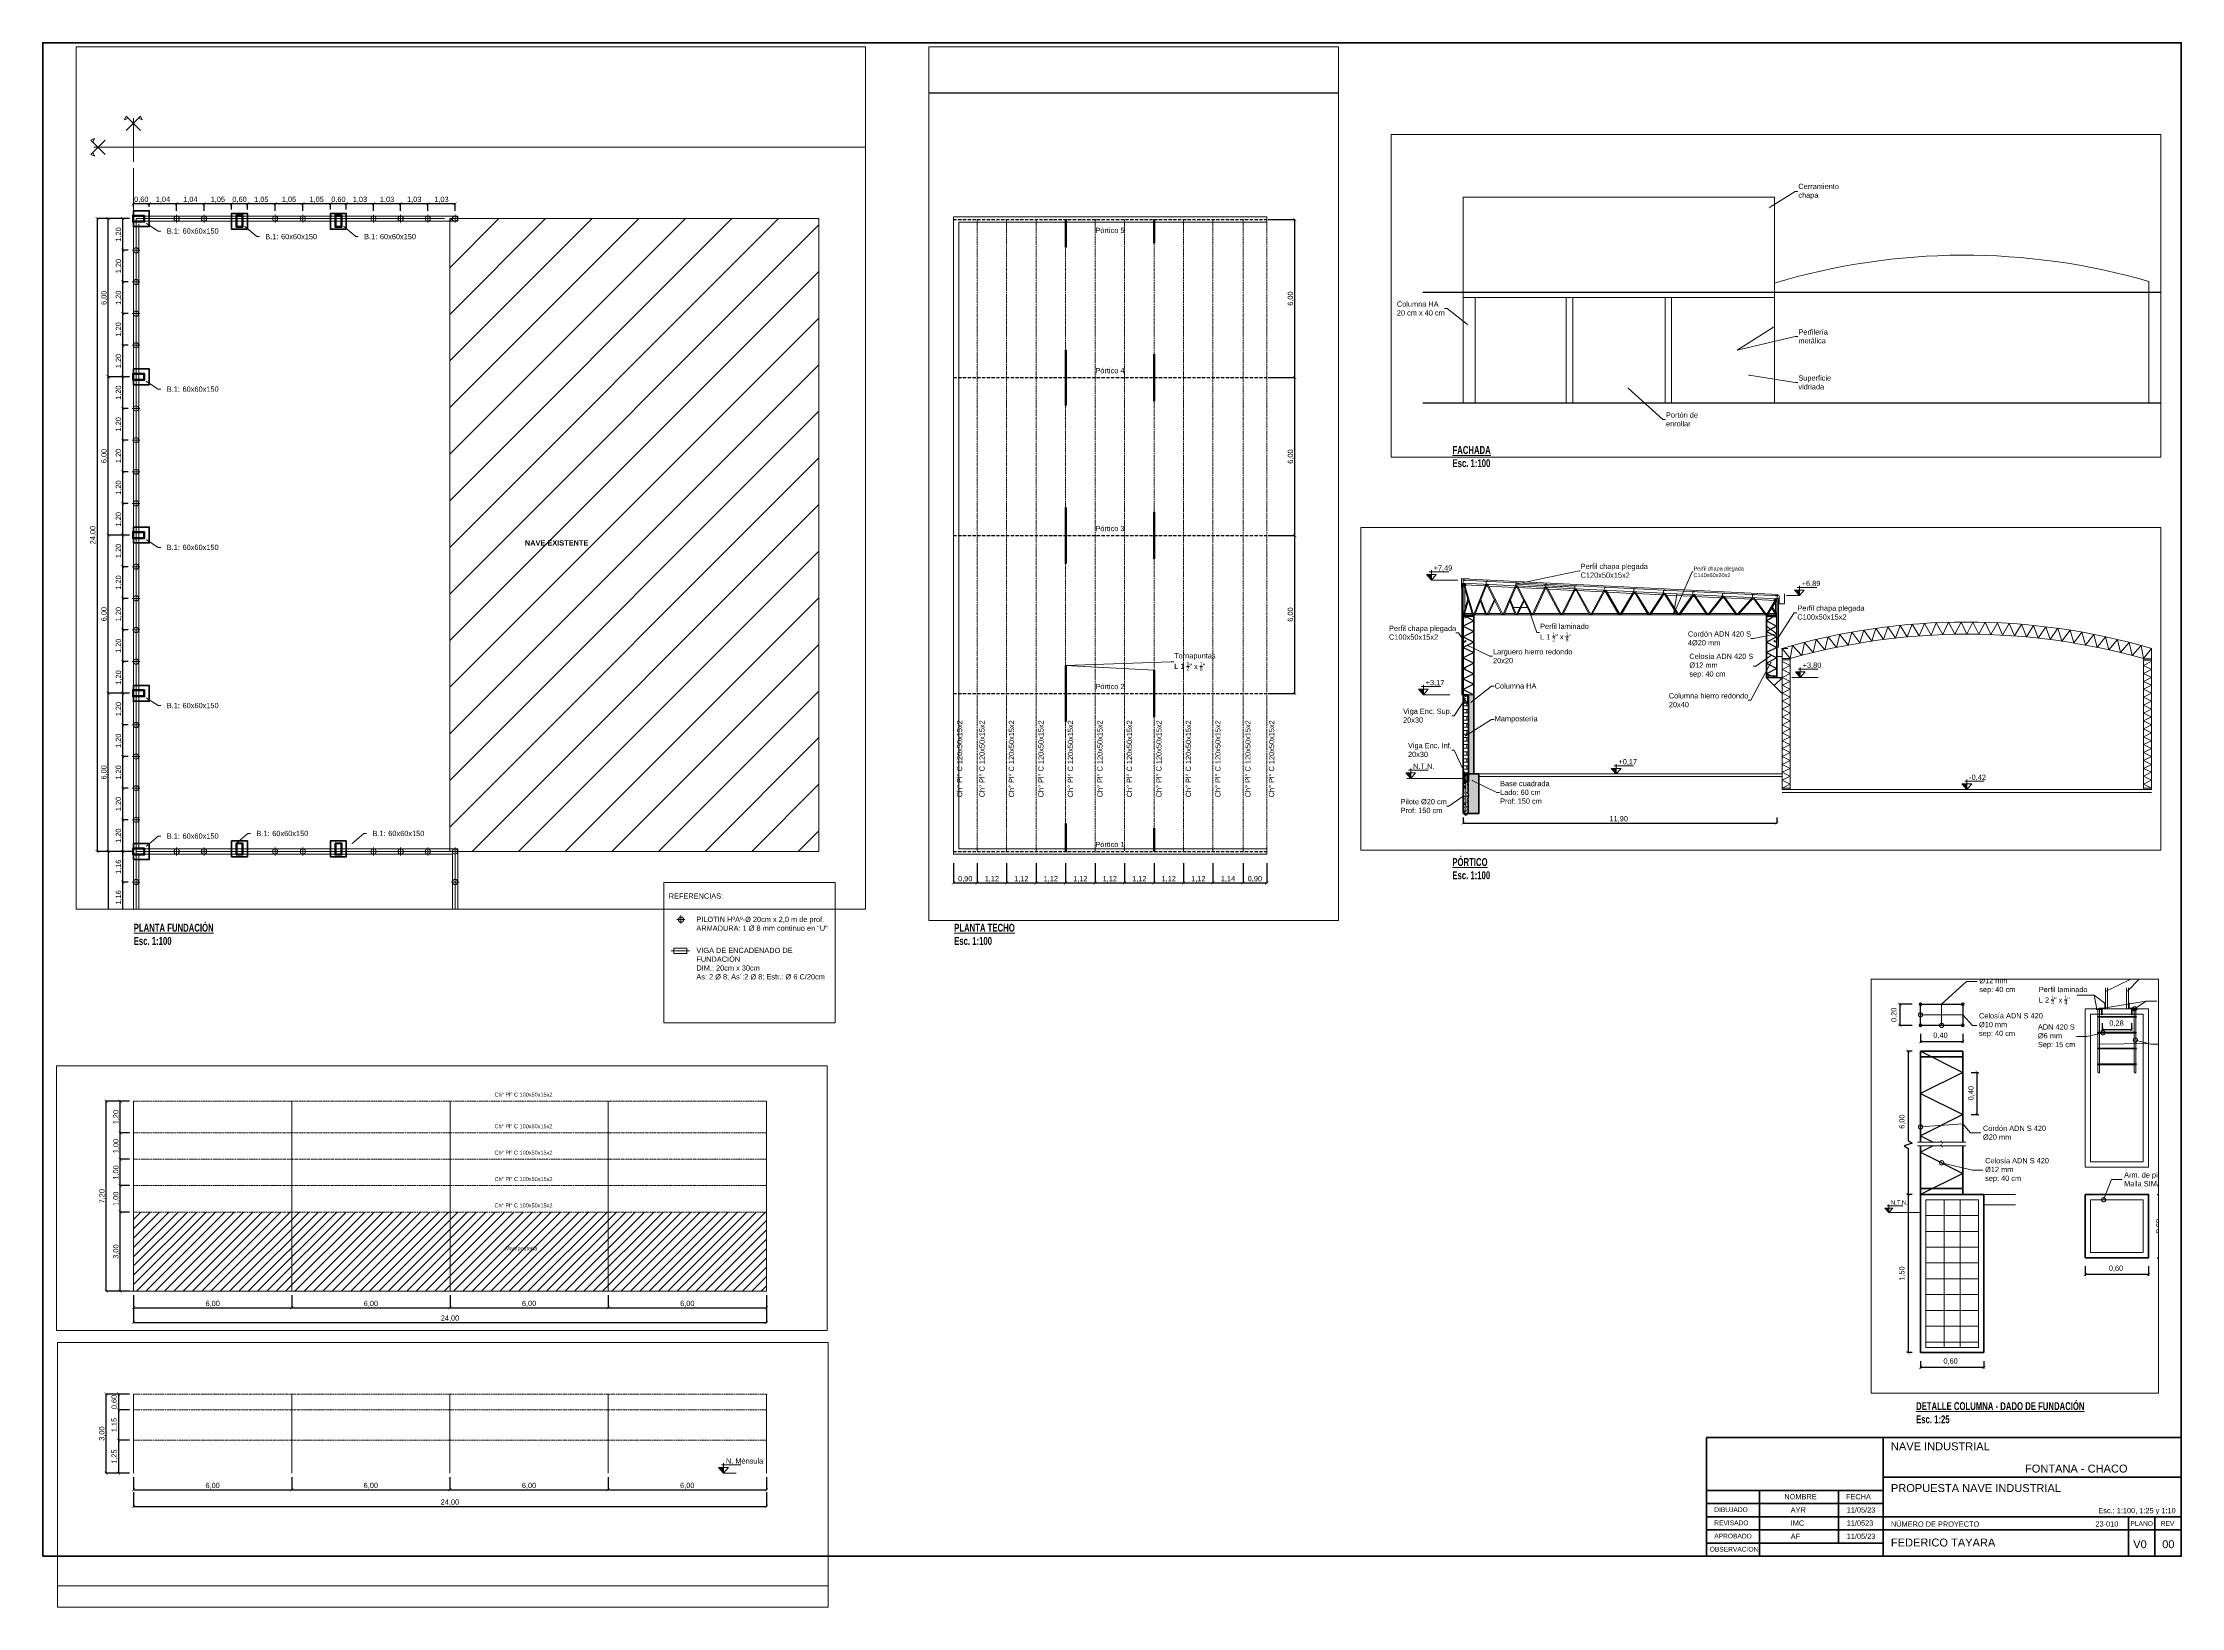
# Paper-space layout 'Presentación2' of a CAD drawing. Header units: millimetres. Extents: x 20 to 831, y -9 to 584.
# The model-space entities are those that its viewports show. They can reach past a viewport. Long polylines and large blocks are cut down to what shows.
import ezdxf
from ezdxf import colors
from ezdxf.entities.mleader import LeaderData, LeaderLine
from ezdxf.math import Vec2, Vec3

# ---------------------------------------------------------------- set-up
doc = ezdxf.new("R2010")
doc.units = ezdxf.units.MM
doc.header["$LTSCALE"] = 0.1
doc.header["$MEASUREMENT"] = 0
doc.header["$PDMODE"] = 3
doc.header["$PDSIZE"] = 0.1
for name, pattern in [('ACAD_ISO02W100', [15, 12, -3]), ('ACAD_ISO10W100', [18, 12, -3, 0, -3]), ('CONTINUA', [200, 100, 100])]:
    doc.linetypes.add(name, pattern=pattern)
doc.layers.get('DEFPOINTS').update_dxf_attribs({"color": 1})
for name, color, linetype, lineweight in [('00_ARQ_VISTA ADELANTE', 1, 'CONTINUA', 30), ('00_ARQ_VISTA ATRAS', 5, 'CONTINUA', 20), ('00_CANALETA', 2, 'Continuous', 13), ('00_EST_ANGULARES', 4, 'CONTINUA', 20), ('00_EST_CERCHA', 5, 'ACAD_ISO10W100', 30), ('00_EST_COL_DIAG', 1, 'Continuous', 25), ('00_EST_Columna', 3, 'Continuous', 35), ('00_EST_Correa', 3, 'ACAD_ISO10W100', 20), ('00_EST_Cotas', 6, 'Continuous', 9), ('00_EST_Cubierta', 2, 'Continuous', 9), ('00_EST_EJE VIGA ENCADENADO', 4, 'ACAD_ISO02W100', 9), ('00_EST_Ejes', 1, 'Continuous', 9), ('00_EST_FUNDACION', 2, 'Continuous', 35), ('00_EST_HASH', 2, 'Continuous', 5), ('00_EST_MAMPOSTERIA', 7, 'Continuous', 20), ('00_EST_PILOTINES', 2, 'Continuous', 20), ('00_EST_Piso', 7, 'Continuous', 20), ('00_EST_TEXTO', 6, 'Continuous', 9), ('00_EST_Viga', 5, 'Continuous', 20), ('00_EST_Viga_Montante', 5, 'Continuous', 20), ('G-ANNO-TTLB', 6, 'Continuous', 18), ('G-ANNO-TTLB-MEDM', 5, 'Continuous', 35)]:
    doc.layers.add(name, color=color, linetype=linetype, lineweight=lineweight)
doc.layers.add('00_EST_ARMADURA', color=1, linetype='Continuous', lineweight=13, true_color=0xff0000)
doc.layers.add('00_EST_TORNAPUNTAS', color=7, linetype='Continuous', lineweight=30, true_color=0xf70828)
doc.layers.add('00_EST_EXISTENTE', color=8, linetype='Continuous', lineweight=20, transparency=0.5)
doc.layers.add('00_EST_NoImprimir', color=1, linetype='Continuous', plot=False)
doc.styles.add('1 en 100', font='romans.shx', dxfattribs={"height": 0.17})
doc.styles.add('ARIAL', font='arial.ttf', dxfattribs={"height": 0.15})
doc.styles.add('Arial1_50', font='arial.ttf', dxfattribs={"height": 0.05})
doc.styles.add('Arial20', font='arial.ttf', dxfattribs={"height": 0.2})
doc.styles.add('Arial_1', font='arial.ttf', dxfattribs={"height": 1.8})
doc.styles.add('Arial_2', font='arial.ttf', dxfattribs={"height": 3})
doc.styles.add('COTAS', font='ROMANS.shx', dxfattribs={"width": 0.7})
doc.dimstyles.new('Cota 1-100-Andres', dxfattribs={"dimtxt": 0.2, "dimasz": 0.12, "dimexe": 0.012, "dimexo": 0.15, "dimgap": 0.025, "dimtad": 1, "dimzin": 0, "dimtxsty": 'Arial20', "dimblk1": 'ARCHTICK', "dimblk2": 'ARCHTICK', "dimsah": 1, "dimcen": 0.09, "dimclrd": 256, "dimclre": 256, "dimclrt": 256, "dimazin": 0, "dimtfac": 1, "dimtofl": 0, "dimtmove": 0, "dimatfit": 3, "dimldrblk": 'ARCHTICK', "dimfxl": 1, "dimtolj": 1, "dimtzin": 0, "dimarcsym": 0})
doc.dimstyles.new('Cota 1-25-Andres', dxfattribs={"dimtxt": 0.05, "dimasz": 0.03, "dimexe": 0.012, "dimexo": 0.08, "dimgap": 0.025, "dimtad": 1, "dimzin": 0, "dimtxsty": 'Arial1_50', "dimblk1": 'ARCHTICK', "dimblk2": 'ARCHTICK', "dimsah": 1, "dimcen": 0.09, "dimclrd": 256, "dimclre": 256, "dimclrt": 256, "dimazin": 0, "dimtfac": 1, "dimtofl": 0, "dimtmove": 0, "dimatfit": 3, "dimldrblk": 'ARCHTICK', "dimfxl": 1, "dimtolj": 1, "dimtzin": 0, "dimarcsym": 0})
pattern_1 = [(50, (0, 0), (0.35863009, -0.03137607), [0.0375, -0.4125]), (355, (0, 0), (-0.06937567, 0.37609607), [0.03, -0.33]), (100.451444, (0.0299, -0.0026), (0.28925442, 0.34472), [0.0318701, -0.35057106]), (46.1842, (0, 0.1), (0.53362067, -0.08275964), [0.05625, -0.61875]), (96.635635, (0.04447, 0.0931), (0.46733097, 0.4870593), [0.04780517, -0.52585688]), (351.184164, (0, 0.1), (0.46733097, 0.4870593), [0.045, -0.495]), (21, (0.05, 0.075), (0.29845353, -0.20130945), [0.0375, -0.4125]), (326, (0.05, 0.075), (0.12165767, 0.36257502), [0.03, -0.33]), (71.451445, (0.07487, 0.05822), (0.42011119, 0.16126558), [0.0318701, -0.35057106]), (37.5, (0, 0), (0.006079928, 0.166446927), [0, -0.326, 0, -0.335, 0, -0.33125]), (7.5, (0, 0), (0.13153477, 0.197205856), [0, -0.191, 0, -0.3185, 0, -0.12625]), (327.5, (-0.1115, 0), (0.266911218, -0.011277436), [0, -0.125, 0, -0.39, 0, -0.5175]), (317.5, (-0.1615, 0), (0.291593085, 0.05005249), [0, -0.1625, 0, -0.259, 0, -0.3675])]

# ---------------------------------------------------------------- blocks, each defined once
blk = doc.blocks.new('_ARCHTICK')
at = {"color": 0, "linetype": 'ByBlock', "const_width": 0.15}
blk.add_lwpolyline([(-0.5, -0.5), (0.5, 0.5)], dxfattribs=at)
blk = doc.blocks.new('*D82')
at = {"layer": '00_EST_Cotas', "lineweight": -2, "transparency": 16777216}
for p, q in [((677.313, -89.608), (678.337, -89.608)), ((678.325, -95.608), (678.325, -89.608)), ((677.319, -95.608), (678.337, -95.608))]:
    blk.add_line(p, q, dxfattribs=at)
at = {"layer": 'DEFPOINTS', "color": 0, "transparency": 16777216}
for p in [(677.163, -89.608), (678.325, -89.608), (677.169, -95.608)]:
    blk.add_point(p, dxfattribs=at)
at = {"layer": '00_EST_Cotas', "lineweight": -2, "transparency": 16777216, "xscale": 0.12, "yscale": 0.12, "zscale": 0.12}
for p, rotation in [((678.325, -89.608), 90), ((678.325, -95.608), 270)]:
    blk.add_blockref('_ARCHTICK', p, dxfattribs=dict(at, rotation=rotation))
at = {"layer": '00_EST_Cotas', "transparency": 16777216, "insert": (678.18, -92.608), "char_height": 0.2, "attachment_point": 5, "rotation": 90, "style": 'Arial20'}
blk.add_mtext('\\A1;6,00', dxfattribs=at)
blk = doc.blocks.new('*D83')
at = {"layer": '00_EST_Cotas', "lineweight": -2, "transparency": 16777216}
for p, q in [((677.313, -83.608), (678.337, -83.608)), ((678.325, -89.608), (678.325, -83.608)), ((677.313, -89.608), (678.337, -89.608))]:
    blk.add_line(p, q, dxfattribs=at)
at = {"layer": 'DEFPOINTS', "color": 0, "transparency": 16777216}
for p in [(677.163, -83.608), (678.325, -83.608), (677.163, -89.608)]:
    blk.add_point(p, dxfattribs=at)
at = {"layer": '00_EST_Cotas', "lineweight": -2, "transparency": 16777216, "xscale": 0.12, "yscale": 0.12, "zscale": 0.12}
for p, rotation in [((678.325, -83.608), 90), ((678.325, -89.608), 270)]:
    blk.add_blockref('_ARCHTICK', p, dxfattribs=dict(at, rotation=rotation))
at = {"layer": '00_EST_Cotas', "transparency": 16777216, "insert": (678.18, -86.608), "char_height": 0.2, "attachment_point": 5, "rotation": 90, "style": 'Arial20'}
blk.add_mtext('\\A1;6,00', dxfattribs=at)
blk = doc.blocks.new('*D84')
at = {"layer": '00_EST_Cotas', "lineweight": -2, "transparency": 16777216}
for p, q in [((677.313, -77.608), (678.337, -77.608)), ((678.325, -83.608), (678.325, -77.608)), ((677.313, -83.608), (678.337, -83.608))]:
    blk.add_line(p, q, dxfattribs=at)
at = {"layer": 'DEFPOINTS', "color": 0, "transparency": 16777216}
for p in [(677.163, -77.608), (678.325, -77.608), (677.163, -83.608)]:
    blk.add_point(p, dxfattribs=at)
at = {"layer": '00_EST_Cotas', "lineweight": -2, "transparency": 16777216, "xscale": 0.12, "yscale": 0.12, "zscale": 0.12}
for p, rotation in [((678.325, -77.608), 90), ((678.325, -83.608), 270)]:
    blk.add_blockref('_ARCHTICK', p, dxfattribs=dict(at, rotation=rotation))
at = {"layer": '00_EST_Cotas', "transparency": 16777216, "insert": (678.18, -80.608), "char_height": 0.2, "attachment_point": 5, "rotation": 90, "style": 'Arial20'}
blk.add_mtext('\\A1;6,00', dxfattribs=at)
blk = doc.blocks.new('*D86')
at = {"layer": '00_EST_Cotas', "lineweight": -2, "transparency": 16777216}
for p, q in [((677.313, -89.608), (678.337, -89.608)), ((678.325, -95.608), (678.325, -89.608)), ((677.319, -95.608), (678.337, -95.608))]:
    blk.add_line(p, q, dxfattribs=at)
at = {"layer": 'DEFPOINTS', "color": 0, "transparency": 16777216}
for p in [(677.163, -89.608), (678.325, -89.608), (677.169, -95.608)]:
    blk.add_point(p, dxfattribs=at)
at = {"layer": '00_EST_Cotas', "lineweight": -2, "transparency": 16777216, "xscale": 0.12, "yscale": 0.12, "zscale": 0.12}
for p, rotation in [((678.325, -89.608), 90), ((678.325, -95.608), 270)]:
    blk.add_blockref('_ARCHTICK', p, dxfattribs=dict(at, rotation=rotation))
at = {"layer": '00_EST_Cotas', "transparency": 16777216, "insert": (678.18, -92.608), "char_height": 0.2, "attachment_point": 5, "rotation": 90, "style": 'Arial20'}
blk.add_mtext('\\A1;6,00', dxfattribs=at)
blk = doc.blocks.new('*D87')
at = {"layer": '00_EST_Cotas', "lineweight": -2, "transparency": 16777216}
for p, q in [((677.313, -83.608), (678.337, -83.608)), ((678.325, -89.608), (678.325, -83.608)), ((677.313, -89.608), (678.337, -89.608))]:
    blk.add_line(p, q, dxfattribs=at)
at = {"layer": 'DEFPOINTS', "color": 0, "transparency": 16777216}
for p in [(677.163, -83.608), (678.325, -83.608), (677.163, -89.608)]:
    blk.add_point(p, dxfattribs=at)
at = {"layer": '00_EST_Cotas', "lineweight": -2, "transparency": 16777216, "xscale": 0.12, "yscale": 0.12, "zscale": 0.12}
for p, rotation in [((678.325, -83.608), 90), ((678.325, -89.608), 270)]:
    blk.add_blockref('_ARCHTICK', p, dxfattribs=dict(at, rotation=rotation))
at = {"layer": '00_EST_Cotas', "transparency": 16777216, "insert": (678.18, -86.608), "char_height": 0.2, "attachment_point": 5, "rotation": 90, "style": 'Arial20'}
blk.add_mtext('\\A1;6,00', dxfattribs=at)
blk = doc.blocks.new('*D88')
at = {"layer": '00_EST_Cotas', "lineweight": -2, "transparency": 16777216}
for p, q in [((677.313, -77.608), (678.337, -77.608)), ((678.325, -83.608), (678.325, -77.608)), ((677.313, -83.608), (678.337, -83.608))]:
    blk.add_line(p, q, dxfattribs=at)
at = {"layer": 'DEFPOINTS', "color": 0, "transparency": 16777216}
for p in [(677.163, -77.608), (678.325, -77.608), (677.163, -83.608)]:
    blk.add_point(p, dxfattribs=at)
at = {"layer": '00_EST_Cotas', "lineweight": -2, "transparency": 16777216, "xscale": 0.12, "yscale": 0.12, "zscale": 0.12}
for p, rotation in [((678.325, -77.608), 90), ((678.325, -83.608), 270)]:
    blk.add_blockref('_ARCHTICK', p, dxfattribs=dict(at, rotation=rotation))
at = {"layer": '00_EST_Cotas', "transparency": 16777216, "insert": (678.18, -80.608), "char_height": 0.2, "attachment_point": 5, "rotation": 90, "style": 'Arial20'}
blk.add_mtext('\\A1;6,00', dxfattribs=at)
blk = doc.blocks.new('Columna')
at = {"layer": '00_EST_Columna'}
blk.add_lwpolyline([(665.363, -13.588), (665.763, -13.588), (665.763, -13.788), (665.363, -13.788)], close=True, dxfattribs=at)
for centre in [(665.363, -13.588), (665.763, -13.588), (665.363, -13.788), (665.763, -13.788)]:
    blk.add_circle(centre, 0.01, dxfattribs=at)
blk = doc.blocks.new('_DotSmall')
at = {"color": 0, "linetype": 'ByBlock', "const_width": 0.5}
blk.add_lwpolyline([(-0.0625, 0, 1), (0.0625, 0, 1)], format="xyb", close=True, dxfattribs=at)
blk = doc.blocks.new('*D91')
at = {"layer": '00_EST_Cotas', "lineweight": -2, "transparency": 16777216}
for p, q in [((659.626, -122.519), (659.626, -122.604)), ((659.626, -122.592), (660.026, -122.592)), ((660.026, -122.519), (660.026, -122.604))]:
    blk.add_line(p, q, dxfattribs=at)
at = {"layer": 'DEFPOINTS', "color": 0, "transparency": 16777216}
for p in [(659.626, -122.439), (660.026, -122.439), (660.026, -122.592)]:
    blk.add_point(p, dxfattribs=at)
at = {"layer": '00_EST_Cotas', "lineweight": -2, "transparency": 16777216, "xscale": 0.03, "yscale": 0.03, "zscale": 0.03, "rotation": 180}
blk.add_blockref('_ARCHTICK', (659.626, -122.592), dxfattribs=at)
at = {"layer": '00_EST_Cotas', "lineweight": -2, "transparency": 16777216, "xscale": 0.03, "yscale": 0.03, "zscale": 0.03}
blk.add_blockref('_ARCHTICK', (660.026, -122.592), dxfattribs=at)
at = {"layer": '00_EST_Cotas', "transparency": 16777216, "insert": (659.815, -122.537), "char_height": 0.05, "attachment_point": 5, "style": 'Arial1_50'}
blk.add_mtext('\\A1;0,40', dxfattribs=at)
blk = doc.blocks.new('*D92')
at = {"layer": '00_EST_Cotas', "lineweight": -2, "transparency": 16777216}
for p, q in [((660.106, -122.885), (660.175, -122.885)), ((660.163, -123.285), (660.163, -122.885)), ((660.106, -123.285), (660.175, -123.285))]:
    blk.add_line(p, q, dxfattribs=at)
at = {"layer": 'DEFPOINTS', "color": 0, "transparency": 16777216}
for p in [(660.026, -122.885), (660.163, -122.885), (660.026, -123.285)]:
    blk.add_point(p, dxfattribs=at)
at = {"layer": '00_EST_Cotas', "lineweight": -2, "transparency": 16777216, "xscale": 0.03, "yscale": 0.03, "zscale": 0.03}
for p, rotation in [((660.163, -122.885), 90), ((660.163, -123.285), 270)]:
    blk.add_blockref('_ARCHTICK', p, dxfattribs=dict(at, rotation=rotation))
at = {"layer": '00_EST_Cotas', "transparency": 16777216, "insert": (660.108, -123.082), "char_height": 0.05, "attachment_point": 5, "rotation": 90, "style": 'Arial1_50'}
blk.add_mtext('\\A1;0,40', dxfattribs=at)
blk = doc.blocks.new('*D93')
at = {"layer": '00_EST_Cotas', "lineweight": -2, "transparency": 16777216}
for p, q in [((659.546, -122.685), (659.496, -122.685)), ((659.508, -122.685), (659.508, -123.53)), ((659.545, -123.555), (659.47, -123.58)), ((659.47, -123.58), (659.508, -123.605)), ((659.508, -123.53), (659.545, -123.555)), ((659.508, -123.605), (659.508, -124.042)), ((659.546, -124.042), (659.496, -124.042))]:
    blk.add_line(p, q, dxfattribs=at)
at = {"layer": 'DEFPOINTS', "color": 0, "transparency": 16777216}
for p in [(659.626, -122.685), (659.508, -124.042), (659.626, -124.042)]:
    blk.add_point(p, dxfattribs=at)
at = {"layer": '00_EST_Cotas', "lineweight": -2, "transparency": 16777216, "xscale": 0.03, "yscale": 0.03, "zscale": 0.03}
for p, rotation in [((659.508, -122.685), 90), ((659.508, -124.042), 270)]:
    blk.add_blockref('_ARCHTICK', p, dxfattribs=dict(at, rotation=rotation))
at = {"layer": '00_EST_Cotas', "transparency": 16777216, "insert": (659.453, -123.352), "char_height": 0.05, "attachment_point": 5, "rotation": 90, "style": 'Arial1_50'}
blk.add_mtext('\\A1;6,00', dxfattribs=at)
blk = doc.blocks.new('*D95')
at = {"layer": '00_EST_Cotas', "lineweight": -2, "transparency": 16777216}
for p, q in [((659.546, -124.042), (659.496, -124.042)), ((659.508, -124.042), (659.508, -125.542)), ((659.546, -125.542), (659.496, -125.542))]:
    blk.add_line(p, q, dxfattribs=at)
at = {"layer": 'DEFPOINTS', "color": 0, "transparency": 16777216}
for p in [(659.626, -124.042), (659.508, -125.542), (659.626, -125.542)]:
    blk.add_point(p, dxfattribs=at)
at = {"layer": '00_EST_Cotas', "lineweight": -2, "transparency": 16777216, "xscale": 0.03, "yscale": 0.03, "zscale": 0.03}
for p, rotation in [((659.508, -124.042), 90), ((659.508, -125.542), 270)]:
    blk.add_blockref('_ARCHTICK', p, dxfattribs=dict(at, rotation=rotation))
at = {"layer": '00_EST_Cotas', "transparency": 16777216, "insert": (659.453, -124.792), "char_height": 0.05, "attachment_point": 5, "rotation": 90, "style": 'Arial1_50'}
blk.add_mtext('\\A1;1,50', dxfattribs=at)
blk = doc.blocks.new('*D96')
at = {"layer": '00_EST_Cotas', "lineweight": -2, "transparency": 16777216}
for p, q in [((659.626, -125.622), (659.626, -125.693)), ((659.626, -125.681), (660.226, -125.681)), ((660.226, -125.622), (660.226, -125.693))]:
    blk.add_line(p, q, dxfattribs=at)
at = {"layer": 'DEFPOINTS', "color": 0, "transparency": 16777216}
for p in [(659.626, -125.542), (660.226, -125.542), (660.226, -125.681)]:
    blk.add_point(p, dxfattribs=at)
at = {"layer": '00_EST_Cotas', "lineweight": -2, "transparency": 16777216, "xscale": 0.03, "yscale": 0.03, "zscale": 0.03, "rotation": 180}
blk.add_blockref('_ARCHTICK', (659.626, -125.681), dxfattribs=at)
at = {"layer": '00_EST_Cotas', "lineweight": -2, "transparency": 16777216, "xscale": 0.03, "yscale": 0.03, "zscale": 0.03}
blk.add_blockref('_ARCHTICK', (660.226, -125.681), dxfattribs=at)
at = {"layer": '00_EST_Cotas', "transparency": 16777216, "insert": (659.911, -125.626), "char_height": 0.05, "attachment_point": 5, "style": 'Arial1_50'}
blk.add_mtext('\\A1;0,60', dxfattribs=at)
blk = doc.blocks.new('*D97')
at = {"layer": '00_EST_Cotas', "lineweight": -2, "transparency": 16777216}
for p, q in [((661.188, -124.722), (661.188, -124.813)), ((661.788, -124.801), (661.188, -124.801)), ((661.788, -124.722), (661.788, -124.813))]:
    blk.add_line(p, q, dxfattribs=at)
at = {"layer": 'DEFPOINTS', "color": 0, "transparency": 16777216}
for p in [(661.188, -124.642), (661.788, -124.642), (661.188, -124.801)]:
    blk.add_point(p, dxfattribs=at)
at = {"layer": '00_EST_Cotas', "lineweight": -2, "transparency": 16777216, "xscale": 0.03, "yscale": 0.03, "zscale": 0.03, "rotation": 180}
blk.add_blockref('_ARCHTICK', (661.188, -124.801), dxfattribs=at)
at = {"layer": '00_EST_Cotas', "lineweight": -2, "transparency": 16777216, "xscale": 0.03, "yscale": 0.03, "zscale": 0.03}
blk.add_blockref('_ARCHTICK', (661.788, -124.801), dxfattribs=at)
at = {"layer": '00_EST_Cotas', "transparency": 16777216, "insert": (661.479, -124.746), "char_height": 0.05, "attachment_point": 5, "style": 'Arial1_50'}
blk.add_mtext('\\A1;0,60', dxfattribs=at)
blk = doc.blocks.new('*D98')
at = {"layer": '00_EST_Cotas', "lineweight": -2, "transparency": 16777216}
for p, q in [((661.868, -124.042), (661.954, -124.042)), ((661.942, -124.042), (661.942, -124.642)), ((661.868, -124.642), (661.954, -124.642))]:
    blk.add_line(p, q, dxfattribs=at)
at = {"layer": 'DEFPOINTS', "color": 0, "transparency": 16777216}
for p in [(661.788, -124.042), (661.788, -124.642), (661.942, -124.642)]:
    blk.add_point(p, dxfattribs=at)
at = {"layer": '00_EST_Cotas', "lineweight": -2, "transparency": 16777216, "xscale": 0.03, "yscale": 0.03, "zscale": 0.03}
for p, rotation in [((661.942, -124.042), 90), ((661.942, -124.642), 270)]:
    blk.add_blockref('_ARCHTICK', p, dxfattribs=dict(at, rotation=rotation))
at = {"layer": '00_EST_Cotas', "transparency": 16777216, "insert": (661.887, -124.342), "char_height": 0.05, "attachment_point": 5, "rotation": 90, "style": 'Arial1_50'}
blk.add_mtext('\\A1;0,60', dxfattribs=at)
blk = doc.blocks.new('*D101')
at = {"layer": '00_EST_Cotas', "lineweight": -2, "transparency": 16777216}
for p, q in [((665.163, -6.488), (664.945, -6.488)), ((664.957, -7.688), (664.957, -6.488)), ((665.213, -7.688), (664.945, -7.688))]:
    blk.add_line(p, q, dxfattribs=at)
at = {"layer": 'DEFPOINTS', "color": 0, "transparency": 16777216}
for p in [(664.957, -6.488), (665.313, -6.488), (665.363, -7.688)]:
    blk.add_point(p, dxfattribs=at)
at = {"layer": '00_EST_Cotas', "lineweight": -2, "transparency": 16777216, "xscale": 0.12, "yscale": 0.12, "zscale": 0.12}
for p, rotation in [((664.957, -6.488), 90), ((664.957, -7.688), 270)]:
    blk.add_blockref('_ARCHTICK', p, dxfattribs=dict(at, rotation=rotation))
at = {"layer": '00_EST_Cotas', "transparency": 16777216, "insert": (664.812, -7.088), "char_height": 0.2, "attachment_point": 5, "rotation": 90, "style": 'Arial20'}
blk.add_mtext('\\A1;1,20', dxfattribs=at)
blk = doc.blocks.new('*D102')
at = {"layer": '00_EST_Cotas', "lineweight": -2, "transparency": 16777216}
for p, q in [((665.163, -5.288), (664.945, -5.288)), ((664.957, -6.488), (664.957, -5.288)), ((665.163, -6.488), (664.945, -6.488))]:
    blk.add_line(p, q, dxfattribs=at)
at = {"layer": 'DEFPOINTS', "color": 0, "transparency": 16777216}
for p in [(664.957, -5.288), (665.313, -5.288), (665.313, -6.488)]:
    blk.add_point(p, dxfattribs=at)
at = {"layer": '00_EST_Cotas', "lineweight": -2, "transparency": 16777216, "xscale": 0.12, "yscale": 0.12, "zscale": 0.12}
for p, rotation in [((664.957, -5.288), 90), ((664.957, -6.488), 270)]:
    blk.add_blockref('_ARCHTICK', p, dxfattribs=dict(at, rotation=rotation))
at = {"layer": '00_EST_Cotas', "transparency": 16777216, "insert": (664.812, -5.888), "char_height": 0.2, "attachment_point": 5, "rotation": 90, "style": 'Arial20'}
blk.add_mtext('\\A1;1,20', dxfattribs=at)
blk = doc.blocks.new('*D103')
at = {"layer": '00_EST_Cotas', "lineweight": -2, "transparency": 16777216}
for p, q in [((665.163, -4.088), (664.945, -4.088)), ((664.957, -5.288), (664.957, -4.088)), ((665.163, -5.288), (664.945, -5.288))]:
    blk.add_line(p, q, dxfattribs=at)
at = {"layer": 'DEFPOINTS', "color": 0, "transparency": 16777216}
for p in [(664.957, -4.088), (665.313, -4.088), (665.313, -5.288)]:
    blk.add_point(p, dxfattribs=at)
at = {"layer": '00_EST_Cotas', "lineweight": -2, "transparency": 16777216, "xscale": 0.12, "yscale": 0.12, "zscale": 0.12}
for p, rotation in [((664.957, -4.088), 90), ((664.957, -5.288), 270)]:
    blk.add_blockref('_ARCHTICK', p, dxfattribs=dict(at, rotation=rotation))
at = {"layer": '00_EST_Cotas', "transparency": 16777216, "insert": (664.812, -4.688), "char_height": 0.2, "attachment_point": 5, "rotation": 90, "style": 'Arial20'}
blk.add_mtext('\\A1;1,20', dxfattribs=at)
blk = doc.blocks.new('*D104')
at = {"layer": '00_EST_Cotas', "lineweight": -2, "transparency": 16777216}
for p, q in [((665.163, -2.888), (664.945, -2.888)), ((664.957, -4.088), (664.957, -2.888)), ((665.163, -4.088), (664.945, -4.088))]:
    blk.add_line(p, q, dxfattribs=at)
at = {"layer": 'DEFPOINTS', "color": 0, "transparency": 16777216}
for p in [(664.957, -2.888), (665.313, -2.888), (665.313, -4.088)]:
    blk.add_point(p, dxfattribs=at)
at = {"layer": '00_EST_Cotas', "lineweight": -2, "transparency": 16777216, "xscale": 0.12, "yscale": 0.12, "zscale": 0.12}
for p, rotation in [((664.957, -2.888), 90), ((664.957, -4.088), 270)]:
    blk.add_blockref('_ARCHTICK', p, dxfattribs=dict(at, rotation=rotation))
at = {"layer": '00_EST_Cotas', "transparency": 16777216, "insert": (664.812, -3.488), "char_height": 0.2, "attachment_point": 5, "rotation": 90, "style": 'Arial20'}
blk.add_mtext('\\A1;1,20', dxfattribs=at)
blk = doc.blocks.new('*D105')
at = {"layer": '00_EST_Cotas', "lineweight": -2, "transparency": 16777216}
for p, q in [((665.213, -1.688), (664.945, -1.688)), ((664.957, -2.888), (664.957, -1.688)), ((665.163, -2.888), (664.945, -2.888))]:
    blk.add_line(p, q, dxfattribs=at)
at = {"layer": 'DEFPOINTS', "color": 0, "transparency": 16777216}
for p in [(664.957, -1.688), (665.363, -1.688), (665.313, -2.888)]:
    blk.add_point(p, dxfattribs=at)
at = {"layer": '00_EST_Cotas', "lineweight": -2, "transparency": 16777216, "xscale": 0.12, "yscale": 0.12, "zscale": 0.12}
for p, rotation in [((664.957, -1.688), 90), ((664.957, -2.888), 270)]:
    blk.add_blockref('_ARCHTICK', p, dxfattribs=dict(at, rotation=rotation))
at = {"layer": '00_EST_Cotas', "transparency": 16777216, "insert": (664.812, -2.288), "char_height": 0.2, "attachment_point": 5, "rotation": 90, "style": 'Arial20'}
blk.add_mtext('\\A1;1,20', dxfattribs=at)
blk = doc.blocks.new('*D106')
at = {"layer": '00_EST_Cotas', "lineweight": -2, "transparency": 16777216}
for p, q in [((665.163, -0.488), (664.945, -0.488)), ((664.957, -1.688), (664.957, -0.488)), ((665.213, -1.688), (664.945, -1.688))]:
    blk.add_line(p, q, dxfattribs=at)
at = {"layer": 'DEFPOINTS', "color": 0, "transparency": 16777216}
for p in [(664.957, -0.488), (665.313, -0.488), (665.363, -1.688)]:
    blk.add_point(p, dxfattribs=at)
at = {"layer": '00_EST_Cotas', "lineweight": -2, "transparency": 16777216, "xscale": 0.12, "yscale": 0.12, "zscale": 0.12}
for p, rotation in [((664.957, -0.488), 90), ((664.957, -1.688), 270)]:
    blk.add_blockref('_ARCHTICK', p, dxfattribs=dict(at, rotation=rotation))
at = {"layer": '00_EST_Cotas', "transparency": 16777216, "insert": (664.812, -1.088), "char_height": 0.2, "attachment_point": 5, "rotation": 90, "style": 'Arial20'}
blk.add_mtext('\\A1;1,20', dxfattribs=at)
blk = doc.blocks.new('*D107')
at = {"layer": '00_EST_Cotas', "lineweight": -2, "transparency": 16777216}
for p, q in [((665.163, 0.712), (664.945, 0.712)), ((664.957, -0.488), (664.957, 0.712)), ((665.163, -0.488), (664.945, -0.488))]:
    blk.add_line(p, q, dxfattribs=at)
at = {"layer": 'DEFPOINTS', "color": 0, "transparency": 16777216}
for p in [(664.957, 0.712), (665.313, 0.712), (665.313, -0.488)]:
    blk.add_point(p, dxfattribs=at)
at = {"layer": '00_EST_Cotas', "lineweight": -2, "transparency": 16777216, "xscale": 0.12, "yscale": 0.12, "zscale": 0.12}
for p, rotation in [((664.957, 0.712), 90), ((664.957, -0.488), 270)]:
    blk.add_blockref('_ARCHTICK', p, dxfattribs=dict(at, rotation=rotation))
at = {"layer": '00_EST_Cotas', "transparency": 16777216, "insert": (664.812, 0.112), "char_height": 0.2, "attachment_point": 5, "rotation": 90, "style": 'Arial20'}
blk.add_mtext('\\A1;1,20', dxfattribs=at)
blk = doc.blocks.new('*D108')
at = {"layer": '00_EST_Cotas', "lineweight": -2, "transparency": 16777216}
for p, q in [((665.163, 1.912), (664.945, 1.912)), ((664.957, 0.712), (664.957, 1.912)), ((665.163, 0.712), (664.945, 0.712))]:
    blk.add_line(p, q, dxfattribs=at)
at = {"layer": 'DEFPOINTS', "color": 0, "transparency": 16777216}
for p in [(664.957, 1.912), (665.313, 1.912), (665.313, 0.712)]:
    blk.add_point(p, dxfattribs=at)
at = {"layer": '00_EST_Cotas', "lineweight": -2, "transparency": 16777216, "xscale": 0.12, "yscale": 0.12, "zscale": 0.12}
for p, rotation in [((664.957, 1.912), 90), ((664.957, 0.712), 270)]:
    blk.add_blockref('_ARCHTICK', p, dxfattribs=dict(at, rotation=rotation))
at = {"layer": '00_EST_Cotas', "transparency": 16777216, "insert": (664.812, 1.312), "char_height": 0.2, "attachment_point": 5, "rotation": 90, "style": 'Arial20'}
blk.add_mtext('\\A1;1,20', dxfattribs=at)
blk = doc.blocks.new('*D109')
at = {"layer": '00_EST_Cotas', "lineweight": -2, "transparency": 16777216}
for p, q in [((665.163, 3.112), (664.945, 3.112)), ((664.957, 1.912), (664.957, 3.112)), ((665.163, 1.912), (664.945, 1.912))]:
    blk.add_line(p, q, dxfattribs=at)
at = {"layer": 'DEFPOINTS', "color": 0, "transparency": 16777216}
for p in [(664.957, 3.112), (665.313, 3.112), (665.313, 1.912)]:
    blk.add_point(p, dxfattribs=at)
at = {"layer": '00_EST_Cotas', "lineweight": -2, "transparency": 16777216, "xscale": 0.12, "yscale": 0.12, "zscale": 0.12}
for p, rotation in [((664.957, 3.112), 90), ((664.957, 1.912), 270)]:
    blk.add_blockref('_ARCHTICK', p, dxfattribs=dict(at, rotation=rotation))
at = {"layer": '00_EST_Cotas', "transparency": 16777216, "insert": (664.812, 2.512), "char_height": 0.2, "attachment_point": 5, "rotation": 90, "style": 'Arial20'}
blk.add_mtext('\\A1;1,20', dxfattribs=at)
blk = doc.blocks.new('*D110')
at = {"layer": '00_EST_Cotas', "lineweight": -2, "transparency": 16777216}
for p, q in [((665.213, 4.312), (664.945, 4.312)), ((664.957, 3.112), (664.957, 4.312)), ((665.163, 3.112), (664.945, 3.112))]:
    blk.add_line(p, q, dxfattribs=at)
at = {"layer": 'DEFPOINTS', "color": 0, "transparency": 16777216}
for p in [(664.957, 4.312), (665.363, 4.312), (665.313, 3.112)]:
    blk.add_point(p, dxfattribs=at)
at = {"layer": '00_EST_Cotas', "lineweight": -2, "transparency": 16777216, "xscale": 0.12, "yscale": 0.12, "zscale": 0.12}
for p, rotation in [((664.957, 4.312), 90), ((664.957, 3.112), 270)]:
    blk.add_blockref('_ARCHTICK', p, dxfattribs=dict(at, rotation=rotation))
at = {"layer": '00_EST_Cotas', "transparency": 16777216, "insert": (664.812, 3.712), "char_height": 0.2, "attachment_point": 5, "rotation": 90, "style": 'Arial20'}
blk.add_mtext('\\A1;1,20', dxfattribs=at)
blk = doc.blocks.new('*D111')
at = {"layer": '00_EST_Cotas', "lineweight": -2, "transparency": 16777216}
for p, q in [((665.163, 5.512), (664.945, 5.512)), ((664.957, 4.312), (664.957, 5.512)), ((665.213, 4.312), (664.945, 4.312))]:
    blk.add_line(p, q, dxfattribs=at)
at = {"layer": 'DEFPOINTS', "color": 0, "transparency": 16777216}
for p in [(664.957, 5.512), (665.313, 5.512), (665.363, 4.312)]:
    blk.add_point(p, dxfattribs=at)
at = {"layer": '00_EST_Cotas', "lineweight": -2, "transparency": 16777216, "xscale": 0.12, "yscale": 0.12, "zscale": 0.12}
for p, rotation in [((664.957, 5.512), 90), ((664.957, 4.312), 270)]:
    blk.add_blockref('_ARCHTICK', p, dxfattribs=dict(at, rotation=rotation))
at = {"layer": '00_EST_Cotas', "transparency": 16777216, "insert": (664.812, 4.912), "char_height": 0.2, "attachment_point": 5, "rotation": 90, "style": 'Arial20'}
blk.add_mtext('\\A1;1,20', dxfattribs=at)
blk = doc.blocks.new('*D112')
at = {"layer": '00_EST_Cotas', "lineweight": -2, "transparency": 16777216}
for p, q in [((665.163, 6.712), (664.945, 6.712)), ((664.957, 5.512), (664.957, 6.712)), ((665.163, 5.512), (664.945, 5.512))]:
    blk.add_line(p, q, dxfattribs=at)
at = {"layer": 'DEFPOINTS', "color": 0, "transparency": 16777216}
for p in [(664.957, 6.712), (665.313, 6.712), (665.313, 5.512)]:
    blk.add_point(p, dxfattribs=at)
at = {"layer": '00_EST_Cotas', "lineweight": -2, "transparency": 16777216, "xscale": 0.12, "yscale": 0.12, "zscale": 0.12}
for p, rotation in [((664.957, 6.712), 90), ((664.957, 5.512), 270)]:
    blk.add_blockref('_ARCHTICK', p, dxfattribs=dict(at, rotation=rotation))
at = {"layer": '00_EST_Cotas', "transparency": 16777216, "insert": (664.812, 6.112), "char_height": 0.2, "attachment_point": 5, "rotation": 90, "style": 'Arial20'}
blk.add_mtext('\\A1;1,20', dxfattribs=at)
blk = doc.blocks.new('*D113')
at = {"layer": '00_EST_Cotas', "lineweight": -2, "transparency": 16777216}
for p, q in [((665.163, 7.912), (664.945, 7.912)), ((664.957, 6.712), (664.957, 7.912)), ((665.163, 6.712), (664.945, 6.712))]:
    blk.add_line(p, q, dxfattribs=at)
at = {"layer": 'DEFPOINTS', "color": 0, "transparency": 16777216}
for p in [(664.957, 7.912), (665.313, 7.912), (665.313, 6.712)]:
    blk.add_point(p, dxfattribs=at)
at = {"layer": '00_EST_Cotas', "lineweight": -2, "transparency": 16777216, "xscale": 0.12, "yscale": 0.12, "zscale": 0.12}
for p, rotation in [((664.957, 7.912), 90), ((664.957, 6.712), 270)]:
    blk.add_blockref('_ARCHTICK', p, dxfattribs=dict(at, rotation=rotation))
at = {"layer": '00_EST_Cotas', "transparency": 16777216, "insert": (664.812, 7.312), "char_height": 0.2, "attachment_point": 5, "rotation": 90, "style": 'Arial20'}
blk.add_mtext('\\A1;1,20', dxfattribs=at)
blk = doc.blocks.new('*D114')
at = {"layer": '00_EST_Cotas', "lineweight": -2, "transparency": 16777216}
for p, q in [((665.163, 9.112), (664.945, 9.112)), ((664.957, 7.912), (664.957, 9.112)), ((665.163, 7.912), (664.945, 7.912))]:
    blk.add_line(p, q, dxfattribs=at)
at = {"layer": 'DEFPOINTS', "color": 0, "transparency": 16777216}
for p in [(664.957, 9.112), (665.313, 9.112), (665.313, 7.912)]:
    blk.add_point(p, dxfattribs=at)
at = {"layer": '00_EST_Cotas', "lineweight": -2, "transparency": 16777216, "xscale": 0.12, "yscale": 0.12, "zscale": 0.12}
for p, rotation in [((664.957, 9.112), 90), ((664.957, 7.912), 270)]:
    blk.add_blockref('_ARCHTICK', p, dxfattribs=dict(at, rotation=rotation))
at = {"layer": '00_EST_Cotas', "transparency": 16777216, "insert": (664.812, 8.512), "char_height": 0.2, "attachment_point": 5, "rotation": 90, "style": 'Arial20'}
blk.add_mtext('\\A1;1,20', dxfattribs=at)
blk = doc.blocks.new('*D115')
at = {"layer": '00_EST_Cotas', "lineweight": -2, "transparency": 16777216}
for p, q in [((665.213, 10.312), (664.945, 10.312)), ((664.957, 9.112), (664.957, 10.312)), ((665.163, 9.112), (664.945, 9.112))]:
    blk.add_line(p, q, dxfattribs=at)
at = {"layer": 'DEFPOINTS', "color": 0, "transparency": 16777216}
for p in [(664.957, 10.312), (665.363, 10.312), (665.313, 9.112)]:
    blk.add_point(p, dxfattribs=at)
at = {"layer": '00_EST_Cotas', "lineweight": -2, "transparency": 16777216, "xscale": 0.12, "yscale": 0.12, "zscale": 0.12}
for p, rotation in [((664.957, 10.312), 90), ((664.957, 9.112), 270)]:
    blk.add_blockref('_ARCHTICK', p, dxfattribs=dict(at, rotation=rotation))
at = {"layer": '00_EST_Cotas', "transparency": 16777216, "insert": (664.812, 9.712), "char_height": 0.2, "attachment_point": 5, "rotation": 90, "style": 'Arial20'}
blk.add_mtext('\\A1;1,20', dxfattribs=at)
blk = doc.blocks.new('*D116')
at = {"layer": '00_EST_Cotas', "lineweight": -2, "transparency": 16777216}
for p, q in [((665.163, 11.512), (664.945, 11.512)), ((664.957, 10.312), (664.957, 11.512)), ((665.213, 10.312), (664.945, 10.312))]:
    blk.add_line(p, q, dxfattribs=at)
at = {"layer": 'DEFPOINTS', "color": 0, "transparency": 16777216}
for p in [(664.957, 11.512), (665.313, 11.512), (665.363, 10.312)]:
    blk.add_point(p, dxfattribs=at)
at = {"layer": '00_EST_Cotas', "lineweight": -2, "transparency": 16777216, "xscale": 0.12, "yscale": 0.12, "zscale": 0.12}
for p, rotation in [((664.957, 11.512), 90), ((664.957, 10.312), 270)]:
    blk.add_blockref('_ARCHTICK', p, dxfattribs=dict(at, rotation=rotation))
at = {"layer": '00_EST_Cotas', "transparency": 16777216, "insert": (664.812, 10.912), "char_height": 0.2, "attachment_point": 5, "rotation": 90, "style": 'Arial20'}
blk.add_mtext('\\A1;1,20', dxfattribs=at)
blk = doc.blocks.new('*D117')
at = {"layer": '00_EST_Cotas', "lineweight": -2, "transparency": 16777216}
for p, q in [((665.163, 12.712), (664.945, 12.712)), ((664.957, 11.512), (664.957, 12.712)), ((665.163, 11.512), (664.945, 11.512))]:
    blk.add_line(p, q, dxfattribs=at)
at = {"layer": 'DEFPOINTS', "color": 0, "transparency": 16777216}
for p in [(664.957, 12.712), (665.313, 12.712), (665.313, 11.512)]:
    blk.add_point(p, dxfattribs=at)
at = {"layer": '00_EST_Cotas', "lineweight": -2, "transparency": 16777216, "xscale": 0.12, "yscale": 0.12, "zscale": 0.12}
for p, rotation in [((664.957, 12.712), 90), ((664.957, 11.512), 270)]:
    blk.add_blockref('_ARCHTICK', p, dxfattribs=dict(at, rotation=rotation))
at = {"layer": '00_EST_Cotas', "transparency": 16777216, "insert": (664.812, 12.112), "char_height": 0.2, "attachment_point": 5, "rotation": 90, "style": 'Arial20'}
blk.add_mtext('\\A1;1,20', dxfattribs=at)
blk = doc.blocks.new('*D118')
at = {"layer": '00_EST_Cotas', "lineweight": -2, "transparency": 16777216}
for p, q in [((665.163, 13.912), (664.945, 13.912)), ((664.957, 12.712), (664.957, 13.912)), ((665.163, 12.712), (664.945, 12.712))]:
    blk.add_line(p, q, dxfattribs=at)
at = {"layer": 'DEFPOINTS', "color": 0, "transparency": 16777216}
for p in [(664.957, 13.912), (665.313, 13.912), (665.313, 12.712)]:
    blk.add_point(p, dxfattribs=at)
at = {"layer": '00_EST_Cotas', "lineweight": -2, "transparency": 16777216, "xscale": 0.12, "yscale": 0.12, "zscale": 0.12}
for p, rotation in [((664.957, 13.912), 90), ((664.957, 12.712), 270)]:
    blk.add_blockref('_ARCHTICK', p, dxfattribs=dict(at, rotation=rotation))
at = {"layer": '00_EST_Cotas', "transparency": 16777216, "insert": (664.812, 13.312), "char_height": 0.2, "attachment_point": 5, "rotation": 90, "style": 'Arial20'}
blk.add_mtext('\\A1;1,20', dxfattribs=at)
blk = doc.blocks.new('*D119')
at = {"layer": '00_EST_Cotas', "lineweight": -2, "transparency": 16777216}
for p, q in [((665.163, 15.112), (664.945, 15.112)), ((664.957, 13.912), (664.957, 15.112)), ((665.163, 13.912), (664.945, 13.912))]:
    blk.add_line(p, q, dxfattribs=at)
at = {"layer": 'DEFPOINTS', "color": 0, "transparency": 16777216}
for p in [(664.957, 15.112), (665.313, 15.112), (665.313, 13.912)]:
    blk.add_point(p, dxfattribs=at)
at = {"layer": '00_EST_Cotas', "lineweight": -2, "transparency": 16777216, "xscale": 0.12, "yscale": 0.12, "zscale": 0.12}
for p, rotation in [((664.957, 15.112), 90), ((664.957, 13.912), 270)]:
    blk.add_blockref('_ARCHTICK', p, dxfattribs=dict(at, rotation=rotation))
at = {"layer": '00_EST_Cotas', "transparency": 16777216, "insert": (664.812, 14.512), "char_height": 0.2, "attachment_point": 5, "rotation": 90, "style": 'Arial20'}
blk.add_mtext('\\A1;1,20', dxfattribs=at)
blk = doc.blocks.new('*D120')
at = {"layer": '00_EST_Cotas', "lineweight": -2, "transparency": 16777216}
for p, q in [((665.213, 16.312), (664.945, 16.312)), ((664.957, 15.112), (664.957, 16.312)), ((665.163, 15.112), (664.945, 15.112))]:
    blk.add_line(p, q, dxfattribs=at)
at = {"layer": 'DEFPOINTS', "color": 0, "transparency": 16777216}
for p in [(664.957, 16.312), (665.363, 16.312), (665.313, 15.112)]:
    blk.add_point(p, dxfattribs=at)
at = {"layer": '00_EST_Cotas', "lineweight": -2, "transparency": 16777216, "xscale": 0.12, "yscale": 0.12, "zscale": 0.12}
for p, rotation in [((664.957, 16.312), 90), ((664.957, 15.112), 270)]:
    blk.add_blockref('_ARCHTICK', p, dxfattribs=dict(at, rotation=rotation))
at = {"layer": '00_EST_Cotas', "transparency": 16777216, "insert": (664.812, 15.712), "char_height": 0.2, "attachment_point": 5, "rotation": 90, "style": 'Arial20'}
blk.add_mtext('\\A1;1,20', dxfattribs=at)
blk = doc.blocks.new('*D121')
at = {"layer": '00_EST_Cotas', "lineweight": -2, "transparency": 16777216}
for p, q in [((665.213, -1.688), (664.395, -1.688)), ((664.407, -7.688), (664.407, -1.688)), ((665.213, -7.688), (664.395, -7.688))]:
    blk.add_line(p, q, dxfattribs=at)
at = {"layer": 'DEFPOINTS', "color": 0, "transparency": 16777216}
for p in [(664.407, -1.688), (665.363, -1.688), (665.363, -7.688)]:
    blk.add_point(p, dxfattribs=at)
at = {"layer": '00_EST_Cotas', "lineweight": -2, "transparency": 16777216, "xscale": 0.12, "yscale": 0.12, "zscale": 0.12}
for p, rotation in [((664.407, -1.688), 90), ((664.407, -7.688), 270)]:
    blk.add_blockref('_ARCHTICK', p, dxfattribs=dict(at, rotation=rotation))
at = {"layer": '00_EST_Cotas', "transparency": 16777216, "insert": (664.262, -4.688), "char_height": 0.2, "attachment_point": 5, "rotation": 90, "style": 'Arial20'}
blk.add_mtext('\\A1;6,00', dxfattribs=at)
blk = doc.blocks.new('*D122')
at = {"layer": '00_EST_Cotas', "lineweight": -2, "transparency": 16777216}
for p, q in [((665.213, 4.312), (664.395, 4.312)), ((664.407, -1.688), (664.407, 4.312)), ((665.213, -1.688), (664.395, -1.688))]:
    blk.add_line(p, q, dxfattribs=at)
at = {"layer": 'DEFPOINTS', "color": 0, "transparency": 16777216}
for p in [(664.407, 4.312), (665.363, 4.312), (665.363, -1.688)]:
    blk.add_point(p, dxfattribs=at)
at = {"layer": '00_EST_Cotas', "lineweight": -2, "transparency": 16777216, "xscale": 0.12, "yscale": 0.12, "zscale": 0.12}
for p, rotation in [((664.407, 4.312), 90), ((664.407, -1.688), 270)]:
    blk.add_blockref('_ARCHTICK', p, dxfattribs=dict(at, rotation=rotation))
at = {"layer": '00_EST_Cotas', "transparency": 16777216, "insert": (664.262, 1.312), "char_height": 0.2, "attachment_point": 5, "rotation": 90, "style": 'Arial20'}
blk.add_mtext('\\A1;6,00', dxfattribs=at)
blk = doc.blocks.new('*D123')
at = {"layer": '00_EST_Cotas', "lineweight": -2, "transparency": 16777216}
for p, q in [((665.213, 10.312), (664.395, 10.312)), ((664.407, 4.312), (664.407, 10.312)), ((665.213, 4.312), (664.395, 4.312))]:
    blk.add_line(p, q, dxfattribs=at)
at = {"layer": 'DEFPOINTS', "color": 0, "transparency": 16777216}
for p in [(664.407, 10.312), (665.363, 10.312), (665.363, 4.312)]:
    blk.add_point(p, dxfattribs=at)
at = {"layer": '00_EST_Cotas', "lineweight": -2, "transparency": 16777216, "xscale": 0.12, "yscale": 0.12, "zscale": 0.12}
for p, rotation in [((664.407, 10.312), 90), ((664.407, 4.312), 270)]:
    blk.add_blockref('_ARCHTICK', p, dxfattribs=dict(at, rotation=rotation))
at = {"layer": '00_EST_Cotas', "transparency": 16777216, "insert": (664.262, 7.312), "char_height": 0.2, "attachment_point": 5, "rotation": 90, "style": 'Arial20'}
blk.add_mtext('\\A1;6,00', dxfattribs=at)
blk = doc.blocks.new('*D124')
at = {"layer": '00_EST_Cotas', "lineweight": -2, "transparency": 16777216}
for p, q in [((665.213, 16.312), (664.395, 16.312)), ((664.407, 10.312), (664.407, 16.312)), ((665.213, 10.312), (664.395, 10.312))]:
    blk.add_line(p, q, dxfattribs=at)
at = {"layer": 'DEFPOINTS', "color": 0, "transparency": 16777216}
for p in [(664.407, 16.312), (665.363, 16.312), (665.363, 10.312)]:
    blk.add_point(p, dxfattribs=at)
at = {"layer": '00_EST_Cotas', "lineweight": -2, "transparency": 16777216, "xscale": 0.12, "yscale": 0.12, "zscale": 0.12}
for p, rotation in [((664.407, 16.312), 90), ((664.407, 10.312), 270)]:
    blk.add_blockref('_ARCHTICK', p, dxfattribs=dict(at, rotation=rotation))
at = {"layer": '00_EST_Cotas', "transparency": 16777216, "insert": (664.262, 13.312), "char_height": 0.2, "attachment_point": 5, "rotation": 90, "style": 'Arial20'}
blk.add_mtext('\\A1;6,00', dxfattribs=at)
blk = doc.blocks.new('*D125')
at = {"layer": '00_EST_Cotas', "lineweight": -2, "transparency": 16777216}
for p, q in [((665.213, 16.312), (663.974, 16.312)), ((663.986, 16.312), (663.986, -7.688)), ((665.213, -7.688), (663.974, -7.688))]:
    blk.add_line(p, q, dxfattribs=at)
at = {"layer": 'DEFPOINTS', "color": 0, "transparency": 16777216}
for p in [(665.363, 16.312), (663.986, -7.688), (665.363, -7.688)]:
    blk.add_point(p, dxfattribs=at)
at = {"layer": '00_EST_Cotas', "lineweight": -2, "transparency": 16777216, "xscale": 0.12, "yscale": 0.12, "zscale": 0.12}
for p, rotation in [((663.986, 16.312), 90), ((663.986, -7.688), 270)]:
    blk.add_blockref('_ARCHTICK', p, dxfattribs=dict(at, rotation=rotation))
at = {"layer": '00_EST_Cotas', "transparency": 16777216, "insert": (663.841, 4.312), "char_height": 0.2, "attachment_point": 5, "rotation": 90, "style": 'Arial20'}
blk.add_mtext('\\A1;24,00', dxfattribs=at)
blk = doc.blocks.new('cotaNivel')
at = {"layer": '00_EST_Cotas', "transparency": 33554687}
h = blk.add_hatch(color=256, dxfattribs=at)
h.dxf.hatch_style = 1
h.paths.add_polyline_path([(328.514, -103.488), (328.327, -103.488), (328.514, -103.697)])
at = {"layer": '00_EST_Cotas'}
for p, q in [((328.435, -103.386), (329.174, -103.386)), ((328.514, -103.697), (328.514, -103.322))]:
    blk.add_line(p, q, dxfattribs=at)
blk.add_lwpolyline([(328.514, -103.697), (328.701, -103.488), (328.327, -103.488)], close=True, dxfattribs=at)
blk = doc.blocks.new('*D156')
at = {"layer": '00_EST_Cotas', "lineweight": -2, "transparency": 16777216}
for p, q in [((822.666, -102.906), (822.666, -103.13)), ((834.565, -102.906), (834.565, -103.13)), ((822.666, -103.118), (834.565, -103.118))]:
    blk.add_line(p, q, dxfattribs=at)
at = {"layer": 'DEFPOINTS', "color": 0, "transparency": 16777216}
for p in [(822.666, -102.756), (834.565, -102.756), (834.565, -103.118)]:
    blk.add_point(p, dxfattribs=at)
at = {"layer": '00_EST_Cotas', "lineweight": -2, "transparency": 16777216, "xscale": 0.12, "yscale": 0.12, "zscale": 0.12, "rotation": 180}
blk.add_blockref('_ARCHTICK', (822.666, -103.118), dxfattribs=at)
at = {"layer": '00_EST_Cotas', "lineweight": -2, "transparency": 16777216, "xscale": 0.12, "yscale": 0.12, "zscale": 0.12}
blk.add_blockref('_ARCHTICK', (834.565, -103.118), dxfattribs=at)
at = {"layer": '00_EST_Cotas', "transparency": 16777216, "insert": (828.566, -102.973), "char_height": 0.2, "attachment_point": 5, "style": 'Arial20'}
blk.add_mtext('\\A1;11,90', dxfattribs=at)
blk = doc.blocks.new('*D159')
at = {"layer": '00_EST_Cotas', "lineweight": -2, "transparency": 16777216}
for p, q in [((665.363, -102.047), (665.363, -102.816)), ((666.263, -102.047), (666.263, -102.816)), ((665.363, -102.804), (666.263, -102.804))]:
    blk.add_line(p, q, dxfattribs=at)
at = {"layer": 'DEFPOINTS', "color": 0, "transparency": 16777216}
for p in [(665.363, -101.897), (666.263, -101.897), (666.263, -102.804)]:
    blk.add_point(p, dxfattribs=at)
at = {"layer": '00_EST_Cotas', "lineweight": -2, "transparency": 16777216, "xscale": 0.12, "yscale": 0.12, "zscale": 0.12, "rotation": 180}
blk.add_blockref('_ARCHTICK', (665.363, -102.804), dxfattribs=at)
at = {"layer": '00_EST_Cotas', "lineweight": -2, "transparency": 16777216, "xscale": 0.12, "yscale": 0.12, "zscale": 0.12}
blk.add_blockref('_ARCHTICK', (666.263, -102.804), dxfattribs=at)
at = {"layer": '00_EST_Cotas', "transparency": 16777216, "insert": (665.813, -102.659), "char_height": 0.2, "attachment_point": 5, "style": 'Arial20'}
blk.add_mtext('\\A1;0,90', dxfattribs=at)
blk = doc.blocks.new('*D160')
at = {"layer": '00_EST_Cotas', "lineweight": -2, "transparency": 16777216}
for p, q in [((666.263, -102.047), (666.263, -102.816)), ((667.383, -102.047), (667.383, -102.816)), ((666.263, -102.804), (667.383, -102.804))]:
    blk.add_line(p, q, dxfattribs=at)
at = {"layer": 'DEFPOINTS', "color": 0, "transparency": 16777216}
for p in [(666.263, -101.897), (667.383, -101.897), (667.383, -102.804)]:
    blk.add_point(p, dxfattribs=at)
at = {"layer": '00_EST_Cotas', "lineweight": -2, "transparency": 16777216, "xscale": 0.12, "yscale": 0.12, "zscale": 0.12, "rotation": 180}
blk.add_blockref('_ARCHTICK', (666.263, -102.804), dxfattribs=at)
at = {"layer": '00_EST_Cotas', "lineweight": -2, "transparency": 16777216, "xscale": 0.12, "yscale": 0.12, "zscale": 0.12}
blk.add_blockref('_ARCHTICK', (667.383, -102.804), dxfattribs=at)
at = {"layer": '00_EST_Cotas', "transparency": 16777216, "insert": (666.823, -102.659), "char_height": 0.2, "attachment_point": 5, "style": 'Arial20'}
blk.add_mtext('\\A1;1,12', dxfattribs=at)
blk = doc.blocks.new('*D161')
at = {"layer": '00_EST_Cotas', "lineweight": -2, "transparency": 16777216}
for p, q in [((667.383, -102.047), (667.383, -102.816)), ((668.503, -102.047), (668.503, -102.816)), ((667.383, -102.804), (668.503, -102.804))]:
    blk.add_line(p, q, dxfattribs=at)
at = {"layer": 'DEFPOINTS', "color": 0, "transparency": 16777216}
for p in [(667.383, -101.897), (668.503, -101.897), (668.503, -102.804)]:
    blk.add_point(p, dxfattribs=at)
at = {"layer": '00_EST_Cotas', "lineweight": -2, "transparency": 16777216, "xscale": 0.12, "yscale": 0.12, "zscale": 0.12, "rotation": 180}
blk.add_blockref('_ARCHTICK', (667.383, -102.804), dxfattribs=at)
at = {"layer": '00_EST_Cotas', "lineweight": -2, "transparency": 16777216, "xscale": 0.12, "yscale": 0.12, "zscale": 0.12}
blk.add_blockref('_ARCHTICK', (668.503, -102.804), dxfattribs=at)
at = {"layer": '00_EST_Cotas', "transparency": 16777216, "insert": (667.943, -102.659), "char_height": 0.2, "attachment_point": 5, "style": 'Arial20'}
blk.add_mtext('\\A1;1,12', dxfattribs=at)
blk = doc.blocks.new('*D162')
at = {"layer": '00_EST_Cotas', "lineweight": -2, "transparency": 16777216}
for p, q in [((668.503, -102.047), (668.503, -102.816)), ((669.623, -102.047), (669.623, -102.816)), ((668.503, -102.804), (669.623, -102.804))]:
    blk.add_line(p, q, dxfattribs=at)
at = {"layer": 'DEFPOINTS', "color": 0, "transparency": 16777216}
for p in [(668.503, -101.897), (669.623, -101.897), (669.623, -102.804)]:
    blk.add_point(p, dxfattribs=at)
at = {"layer": '00_EST_Cotas', "lineweight": -2, "transparency": 16777216, "xscale": 0.12, "yscale": 0.12, "zscale": 0.12, "rotation": 180}
blk.add_blockref('_ARCHTICK', (668.503, -102.804), dxfattribs=at)
at = {"layer": '00_EST_Cotas', "lineweight": -2, "transparency": 16777216, "xscale": 0.12, "yscale": 0.12, "zscale": 0.12}
blk.add_blockref('_ARCHTICK', (669.623, -102.804), dxfattribs=at)
at = {"layer": '00_EST_Cotas', "transparency": 16777216, "insert": (669.063, -102.659), "char_height": 0.2, "attachment_point": 5, "style": 'Arial20'}
blk.add_mtext('\\A1;1,12', dxfattribs=at)
blk = doc.blocks.new('*D163')
at = {"layer": '00_EST_Cotas', "lineweight": -2, "transparency": 16777216}
for p, q in [((669.623, -102.047), (669.623, -102.816)), ((670.743, -102.047), (670.743, -102.816)), ((669.623, -102.804), (670.743, -102.804))]:
    blk.add_line(p, q, dxfattribs=at)
at = {"layer": 'DEFPOINTS', "color": 0, "transparency": 16777216}
for p in [(669.623, -101.897), (670.743, -101.897), (670.743, -102.804)]:
    blk.add_point(p, dxfattribs=at)
at = {"layer": '00_EST_Cotas', "lineweight": -2, "transparency": 16777216, "xscale": 0.12, "yscale": 0.12, "zscale": 0.12, "rotation": 180}
blk.add_blockref('_ARCHTICK', (669.623, -102.804), dxfattribs=at)
at = {"layer": '00_EST_Cotas', "lineweight": -2, "transparency": 16777216, "xscale": 0.12, "yscale": 0.12, "zscale": 0.12}
blk.add_blockref('_ARCHTICK', (670.743, -102.804), dxfattribs=at)
at = {"layer": '00_EST_Cotas', "transparency": 16777216, "insert": (670.183, -102.659), "char_height": 0.2, "attachment_point": 5, "style": 'Arial20'}
blk.add_mtext('\\A1;1,12', dxfattribs=at)
blk = doc.blocks.new('*D164')
at = {"layer": '00_EST_Cotas', "lineweight": -2, "transparency": 16777216}
for p, q in [((670.743, -102.047), (670.743, -102.816)), ((671.863, -102.047), (671.863, -102.816)), ((670.743, -102.804), (671.863, -102.804))]:
    blk.add_line(p, q, dxfattribs=at)
at = {"layer": 'DEFPOINTS', "color": 0, "transparency": 16777216}
for p in [(670.743, -101.897), (671.863, -101.897), (671.863, -102.804)]:
    blk.add_point(p, dxfattribs=at)
at = {"layer": '00_EST_Cotas', "lineweight": -2, "transparency": 16777216, "xscale": 0.12, "yscale": 0.12, "zscale": 0.12, "rotation": 180}
blk.add_blockref('_ARCHTICK', (670.743, -102.804), dxfattribs=at)
at = {"layer": '00_EST_Cotas', "lineweight": -2, "transparency": 16777216, "xscale": 0.12, "yscale": 0.12, "zscale": 0.12}
blk.add_blockref('_ARCHTICK', (671.863, -102.804), dxfattribs=at)
at = {"layer": '00_EST_Cotas', "transparency": 16777216, "insert": (671.303, -102.659), "char_height": 0.2, "attachment_point": 5, "style": 'Arial20'}
blk.add_mtext('\\A1;1,12', dxfattribs=at)
blk = doc.blocks.new('*D165')
at = {"layer": '00_EST_Cotas', "lineweight": -2, "transparency": 16777216}
for p, q in [((671.863, -102.047), (671.863, -102.816)), ((672.983, -102.047), (672.983, -102.816)), ((671.863, -102.804), (672.983, -102.804))]:
    blk.add_line(p, q, dxfattribs=at)
at = {"layer": 'DEFPOINTS', "color": 0, "transparency": 16777216}
for p in [(671.863, -101.897), (672.983, -101.897), (672.983, -102.804)]:
    blk.add_point(p, dxfattribs=at)
at = {"layer": '00_EST_Cotas', "lineweight": -2, "transparency": 16777216, "xscale": 0.12, "yscale": 0.12, "zscale": 0.12, "rotation": 180}
blk.add_blockref('_ARCHTICK', (671.863, -102.804), dxfattribs=at)
at = {"layer": '00_EST_Cotas', "lineweight": -2, "transparency": 16777216, "xscale": 0.12, "yscale": 0.12, "zscale": 0.12}
blk.add_blockref('_ARCHTICK', (672.983, -102.804), dxfattribs=at)
at = {"layer": '00_EST_Cotas', "transparency": 16777216, "insert": (672.423, -102.659), "char_height": 0.2, "attachment_point": 5, "style": 'Arial20'}
blk.add_mtext('\\A1;1,12', dxfattribs=at)
blk = doc.blocks.new('*D166')
at = {"layer": '00_EST_Cotas', "lineweight": -2, "transparency": 16777216}
for p, q in [((672.983, -102.047), (672.983, -102.816)), ((674.103, -102.047), (674.103, -102.816)), ((672.983, -102.804), (674.103, -102.804))]:
    blk.add_line(p, q, dxfattribs=at)
at = {"layer": 'DEFPOINTS', "color": 0, "transparency": 16777216}
for p in [(672.983, -101.897), (674.103, -101.897), (674.103, -102.804)]:
    blk.add_point(p, dxfattribs=at)
at = {"layer": '00_EST_Cotas', "lineweight": -2, "transparency": 16777216, "xscale": 0.12, "yscale": 0.12, "zscale": 0.12, "rotation": 180}
blk.add_blockref('_ARCHTICK', (672.983, -102.804), dxfattribs=at)
at = {"layer": '00_EST_Cotas', "lineweight": -2, "transparency": 16777216, "xscale": 0.12, "yscale": 0.12, "zscale": 0.12}
blk.add_blockref('_ARCHTICK', (674.103, -102.804), dxfattribs=at)
at = {"layer": '00_EST_Cotas', "transparency": 16777216, "insert": (673.543, -102.659), "char_height": 0.2, "attachment_point": 5, "style": 'Arial20'}
blk.add_mtext('\\A1;1,12', dxfattribs=at)
blk = doc.blocks.new('*D167')
at = {"layer": '00_EST_Cotas', "lineweight": -2, "transparency": 16777216}
for p, q in [((674.103, -102.047), (674.103, -102.816)), ((675.223, -102.047), (675.223, -102.816)), ((674.103, -102.804), (675.223, -102.804))]:
    blk.add_line(p, q, dxfattribs=at)
at = {"layer": 'DEFPOINTS', "color": 0, "transparency": 16777216}
for p in [(674.103, -101.897), (675.223, -101.897), (675.223, -102.804)]:
    blk.add_point(p, dxfattribs=at)
at = {"layer": '00_EST_Cotas', "lineweight": -2, "transparency": 16777216, "xscale": 0.12, "yscale": 0.12, "zscale": 0.12, "rotation": 180}
blk.add_blockref('_ARCHTICK', (674.103, -102.804), dxfattribs=at)
at = {"layer": '00_EST_Cotas', "lineweight": -2, "transparency": 16777216, "xscale": 0.12, "yscale": 0.12, "zscale": 0.12}
blk.add_blockref('_ARCHTICK', (675.223, -102.804), dxfattribs=at)
at = {"layer": '00_EST_Cotas', "transparency": 16777216, "insert": (674.663, -102.659), "char_height": 0.2, "attachment_point": 5, "style": 'Arial20'}
blk.add_mtext('\\A1;1,12', dxfattribs=at)
blk = doc.blocks.new('*D168')
at = {"layer": '00_EST_Cotas', "lineweight": -2, "transparency": 16777216}
for p, q in [((675.223, -102.047), (675.223, -102.816)), ((676.363, -102.047), (676.363, -102.816)), ((675.223, -102.804), (676.363, -102.804))]:
    blk.add_line(p, q, dxfattribs=at)
at = {"layer": 'DEFPOINTS', "color": 0, "transparency": 16777216}
for p in [(675.223, -101.897), (676.363, -101.897), (676.363, -102.804)]:
    blk.add_point(p, dxfattribs=at)
at = {"layer": '00_EST_Cotas', "lineweight": -2, "transparency": 16777216, "xscale": 0.12, "yscale": 0.12, "zscale": 0.12, "rotation": 180}
blk.add_blockref('_ARCHTICK', (675.223, -102.804), dxfattribs=at)
at = {"layer": '00_EST_Cotas', "lineweight": -2, "transparency": 16777216, "xscale": 0.12, "yscale": 0.12, "zscale": 0.12}
blk.add_blockref('_ARCHTICK', (676.363, -102.804), dxfattribs=at)
at = {"layer": '00_EST_Cotas', "transparency": 16777216, "insert": (675.793, -102.659), "char_height": 0.2, "attachment_point": 5, "style": 'Arial20'}
blk.add_mtext('\\A1;1,14', dxfattribs=at)
blk = doc.blocks.new('*D169')
at = {"layer": '00_EST_Cotas', "lineweight": -2, "transparency": 16777216}
for p, q in [((676.363, -102.047), (676.363, -102.816)), ((677.263, -102.047), (677.263, -102.816)), ((676.363, -102.804), (677.263, -102.804))]:
    blk.add_line(p, q, dxfattribs=at)
at = {"layer": 'DEFPOINTS', "color": 0, "transparency": 16777216}
for p in [(676.363, -101.897), (677.263, -101.897), (677.263, -102.804)]:
    blk.add_point(p, dxfattribs=at)
at = {"layer": '00_EST_Cotas', "lineweight": -2, "transparency": 16777216, "xscale": 0.12, "yscale": 0.12, "zscale": 0.12, "rotation": 180}
blk.add_blockref('_ARCHTICK', (676.363, -102.804), dxfattribs=at)
at = {"layer": '00_EST_Cotas', "lineweight": -2, "transparency": 16777216, "xscale": 0.12, "yscale": 0.12, "zscale": 0.12}
blk.add_blockref('_ARCHTICK', (677.263, -102.804), dxfattribs=at)
at = {"layer": '00_EST_Cotas', "transparency": 16777216, "insert": (676.813, -102.659), "char_height": 0.2, "attachment_point": 5, "style": 'Arial20'}
blk.add_mtext('\\A1;0,90', dxfattribs=at)
blk = doc.blocks.new('*D184')
at = {"layer": '00_EST_Cotas', "lineweight": -2, "transparency": 16777216}
for p, q in [((665.363, 16.762), (665.363, 16.894)), ((665.363, 16.882), (665.963, 16.882)), ((665.963, 16.762), (665.963, 16.894))]:
    blk.add_line(p, q, dxfattribs=at)
at = {"layer": 'DEFPOINTS', "color": 0, "transparency": 16777216}
for p in [(665.963, 16.882), (665.363, 16.612), (665.963, 16.612)]:
    blk.add_point(p, dxfattribs=at)
at = {"layer": '00_EST_Cotas', "lineweight": -2, "transparency": 16777216, "xscale": 0.12, "yscale": 0.12, "zscale": 0.12, "rotation": 180}
blk.add_blockref('_ARCHTICK', (665.363, 16.882), dxfattribs=at)
at = {"layer": '00_EST_Cotas', "lineweight": -2, "transparency": 16777216, "xscale": 0.12, "yscale": 0.12, "zscale": 0.12}
blk.add_blockref('_ARCHTICK', (665.963, 16.882), dxfattribs=at)
at = {"layer": '00_EST_Cotas', "transparency": 16777216, "insert": (665.663, 17.027), "char_height": 0.2, "attachment_point": 5, "style": 'Arial20'}
blk.add_mtext('\\A1;0,60', dxfattribs=at)
blk = doc.blocks.new('*D185')
at = {"layer": '00_EST_Cotas', "lineweight": -2, "transparency": 16777216}
for p, q in [((665.963, 16.762), (665.963, 16.894)), ((665.963, 16.882), (667.003, 16.882)), ((667.003, 16.612), (667.003, 16.894))]:
    blk.add_line(p, q, dxfattribs=at)
at = {"layer": 'DEFPOINTS', "color": 0, "transparency": 16777216}
for p in [(667.003, 16.882), (665.963, 16.612), (667.003, 16.462)]:
    blk.add_point(p, dxfattribs=at)
at = {"layer": '00_EST_Cotas', "lineweight": -2, "transparency": 16777216, "xscale": 0.12, "yscale": 0.12, "zscale": 0.12, "rotation": 180}
blk.add_blockref('_ARCHTICK', (665.963, 16.882), dxfattribs=at)
at = {"layer": '00_EST_Cotas', "lineweight": -2, "transparency": 16777216, "xscale": 0.12, "yscale": 0.12, "zscale": 0.12}
blk.add_blockref('_ARCHTICK', (667.003, 16.882), dxfattribs=at)
at = {"layer": '00_EST_Cotas', "transparency": 16777216, "insert": (666.483, 17.027), "char_height": 0.2, "attachment_point": 5, "style": 'Arial20'}
blk.add_mtext('\\A1;1,04', dxfattribs=at)
blk = doc.blocks.new('*D186')
at = {"layer": '00_EST_Cotas', "lineweight": -2, "transparency": 16777216}
for p, q in [((667.003, 16.612), (667.003, 16.894)), ((667.003, 16.882), (668.043, 16.882)), ((668.043, 16.612), (668.043, 16.894))]:
    blk.add_line(p, q, dxfattribs=at)
at = {"layer": 'DEFPOINTS', "color": 0, "transparency": 16777216}
for p in [(668.043, 16.882), (667.003, 16.462), (668.043, 16.462)]:
    blk.add_point(p, dxfattribs=at)
at = {"layer": '00_EST_Cotas', "lineweight": -2, "transparency": 16777216, "xscale": 0.12, "yscale": 0.12, "zscale": 0.12, "rotation": 180}
blk.add_blockref('_ARCHTICK', (667.003, 16.882), dxfattribs=at)
at = {"layer": '00_EST_Cotas', "lineweight": -2, "transparency": 16777216, "xscale": 0.12, "yscale": 0.12, "zscale": 0.12}
blk.add_blockref('_ARCHTICK', (668.043, 16.882), dxfattribs=at)
at = {"layer": '00_EST_Cotas', "transparency": 16777216, "insert": (667.523, 17.027), "char_height": 0.2, "attachment_point": 5, "style": 'Arial20'}
blk.add_mtext('\\A1;1,04', dxfattribs=at)
blk = doc.blocks.new('*D187')
at = {"layer": '00_EST_Cotas', "lineweight": -2, "transparency": 16777216}
for p, q in [((668.043, 16.612), (668.043, 16.894)), ((668.043, 16.882), (669.088, 16.882)), ((669.088, 16.662), (669.088, 16.894))]:
    blk.add_line(p, q, dxfattribs=at)
at = {"layer": 'DEFPOINTS', "color": 0, "transparency": 16777216}
for p in [(669.088, 16.882), (668.043, 16.462), (669.088, 16.512)]:
    blk.add_point(p, dxfattribs=at)
at = {"layer": '00_EST_Cotas', "lineweight": -2, "transparency": 16777216, "xscale": 0.12, "yscale": 0.12, "zscale": 0.12, "rotation": 180}
blk.add_blockref('_ARCHTICK', (668.043, 16.882), dxfattribs=at)
at = {"layer": '00_EST_Cotas', "lineweight": -2, "transparency": 16777216, "xscale": 0.12, "yscale": 0.12, "zscale": 0.12}
blk.add_blockref('_ARCHTICK', (669.088, 16.882), dxfattribs=at)
at = {"layer": '00_EST_Cotas', "transparency": 16777216, "insert": (668.566, 17.027), "char_height": 0.2, "attachment_point": 5, "style": 'Arial20'}
blk.add_mtext('\\A1;1,05', dxfattribs=at)
blk = doc.blocks.new('*D188')
at = {"layer": '00_EST_Cotas', "lineweight": -2, "transparency": 16777216}
for p, q in [((669.088, 16.662), (669.088, 16.894)), ((669.088, 16.882), (669.688, 16.882)), ((669.688, 16.662), (669.688, 16.894))]:
    blk.add_line(p, q, dxfattribs=at)
at = {"layer": 'DEFPOINTS', "color": 0, "transparency": 16777216}
for p in [(669.688, 16.882), (669.088, 16.512), (669.688, 16.512)]:
    blk.add_point(p, dxfattribs=at)
at = {"layer": '00_EST_Cotas', "lineweight": -2, "transparency": 16777216, "xscale": 0.12, "yscale": 0.12, "zscale": 0.12, "rotation": 180}
blk.add_blockref('_ARCHTICK', (669.088, 16.882), dxfattribs=at)
at = {"layer": '00_EST_Cotas', "lineweight": -2, "transparency": 16777216, "xscale": 0.12, "yscale": 0.12, "zscale": 0.12}
blk.add_blockref('_ARCHTICK', (669.688, 16.882), dxfattribs=at)
at = {"layer": '00_EST_Cotas', "transparency": 16777216, "insert": (669.388, 17.027), "char_height": 0.2, "attachment_point": 5, "style": 'Arial20'}
blk.add_mtext('\\A1;0,60', dxfattribs=at)
blk = doc.blocks.new('*D189')
at = {"layer": '00_EST_Cotas', "lineweight": -2, "transparency": 16777216}
for p, q in [((669.688, 16.662), (669.688, 16.894)), ((669.688, 16.882), (670.738, 16.882)), ((670.738, 16.612), (670.738, 16.894))]:
    blk.add_line(p, q, dxfattribs=at)
at = {"layer": 'DEFPOINTS', "color": 0, "transparency": 16777216}
for p in [(670.738, 16.882), (669.688, 16.512), (670.738, 16.462)]:
    blk.add_point(p, dxfattribs=at)
at = {"layer": '00_EST_Cotas', "lineweight": -2, "transparency": 16777216, "xscale": 0.12, "yscale": 0.12, "zscale": 0.12, "rotation": 180}
blk.add_blockref('_ARCHTICK', (669.688, 16.882), dxfattribs=at)
at = {"layer": '00_EST_Cotas', "lineweight": -2, "transparency": 16777216, "xscale": 0.12, "yscale": 0.12, "zscale": 0.12}
blk.add_blockref('_ARCHTICK', (670.738, 16.882), dxfattribs=at)
at = {"layer": '00_EST_Cotas', "transparency": 16777216, "insert": (670.213, 17.027), "char_height": 0.2, "attachment_point": 5, "style": 'Arial20'}
blk.add_mtext('\\A1;1,05', dxfattribs=at)
blk = doc.blocks.new('*D190')
at = {"layer": '00_EST_Cotas', "lineweight": -2, "transparency": 16777216}
for p, q in [((670.738, 16.612), (670.738, 16.894)), ((670.738, 16.882), (671.788, 16.882)), ((671.788, 16.612), (671.788, 16.894))]:
    blk.add_line(p, q, dxfattribs=at)
at = {"layer": 'DEFPOINTS', "color": 0, "transparency": 16777216}
for p in [(671.788, 16.882), (670.738, 16.462), (671.788, 16.462)]:
    blk.add_point(p, dxfattribs=at)
at = {"layer": '00_EST_Cotas', "lineweight": -2, "transparency": 16777216, "xscale": 0.12, "yscale": 0.12, "zscale": 0.12, "rotation": 180}
blk.add_blockref('_ARCHTICK', (670.738, 16.882), dxfattribs=at)
at = {"layer": '00_EST_Cotas', "lineweight": -2, "transparency": 16777216, "xscale": 0.12, "yscale": 0.12, "zscale": 0.12}
blk.add_blockref('_ARCHTICK', (671.788, 16.882), dxfattribs=at)
at = {"layer": '00_EST_Cotas', "transparency": 16777216, "insert": (671.263, 17.027), "char_height": 0.2, "attachment_point": 5, "style": 'Arial20'}
blk.add_mtext('\\A1;1,05', dxfattribs=at)
blk = doc.blocks.new('*D191')
at = {"layer": '00_EST_Cotas', "lineweight": -2, "transparency": 16777216}
for p, q in [((671.788, 16.612), (671.788, 16.894)), ((671.788, 16.882), (672.838, 16.882)), ((672.838, 16.662), (672.838, 16.894))]:
    blk.add_line(p, q, dxfattribs=at)
at = {"layer": 'DEFPOINTS', "color": 0, "transparency": 16777216}
for p in [(672.838, 16.882), (671.788, 16.462), (672.838, 16.512)]:
    blk.add_point(p, dxfattribs=at)
at = {"layer": '00_EST_Cotas', "lineweight": -2, "transparency": 16777216, "xscale": 0.12, "yscale": 0.12, "zscale": 0.12, "rotation": 180}
blk.add_blockref('_ARCHTICK', (671.788, 16.882), dxfattribs=at)
at = {"layer": '00_EST_Cotas', "lineweight": -2, "transparency": 16777216, "xscale": 0.12, "yscale": 0.12, "zscale": 0.12}
blk.add_blockref('_ARCHTICK', (672.838, 16.882), dxfattribs=at)
at = {"layer": '00_EST_Cotas', "transparency": 16777216, "insert": (672.313, 17.027), "char_height": 0.2, "attachment_point": 5, "style": 'Arial20'}
blk.add_mtext('\\A1;1,05', dxfattribs=at)
blk = doc.blocks.new('*D192')
at = {"layer": '00_EST_Cotas', "lineweight": -2, "transparency": 16777216}
for p, q in [((672.838, 16.662), (672.838, 16.894)), ((672.838, 16.882), (673.438, 16.882)), ((673.438, 16.662), (673.438, 16.894))]:
    blk.add_line(p, q, dxfattribs=at)
at = {"layer": 'DEFPOINTS', "color": 0, "transparency": 16777216}
for p in [(673.438, 16.882), (672.838, 16.512), (673.438, 16.512)]:
    blk.add_point(p, dxfattribs=at)
at = {"layer": '00_EST_Cotas', "lineweight": -2, "transparency": 16777216, "xscale": 0.12, "yscale": 0.12, "zscale": 0.12, "rotation": 180}
blk.add_blockref('_ARCHTICK', (672.838, 16.882), dxfattribs=at)
at = {"layer": '00_EST_Cotas', "lineweight": -2, "transparency": 16777216, "xscale": 0.12, "yscale": 0.12, "zscale": 0.12}
blk.add_blockref('_ARCHTICK', (673.438, 16.882), dxfattribs=at)
at = {"layer": '00_EST_Cotas', "transparency": 16777216, "insert": (673.138, 17.027), "char_height": 0.2, "attachment_point": 5, "style": 'Arial20'}
blk.add_mtext('\\A1;0,60', dxfattribs=at)
blk = doc.blocks.new('*D198')
at = {"layer": '00_EST_Cotas', "lineweight": -2, "transparency": 16777216}
for p, q in [((665.163, -10.008), (664.945, -10.008)), ((664.957, -11.168), (664.957, -10.008)), ((665.163, -11.168), (664.945, -11.168))]:
    blk.add_line(p, q, dxfattribs=at)
at = {"layer": 'DEFPOINTS', "color": 0, "transparency": 16777216}
for p in [(664.957, -10.008), (665.313, -10.008), (665.313, -11.168)]:
    blk.add_point(p, dxfattribs=at)
at = {"layer": '00_EST_Cotas', "lineweight": -2, "transparency": 16777216, "xscale": 0.12, "yscale": 0.12, "zscale": 0.12}
for p, rotation in [((664.957, -10.008), 90), ((664.957, -11.168), 270)]:
    blk.add_blockref('_ARCHTICK', p, dxfattribs=dict(at, rotation=rotation))
at = {"layer": '00_EST_Cotas', "transparency": 16777216, "insert": (664.812, -10.588), "char_height": 0.2, "attachment_point": 5, "rotation": 90, "style": 'Arial20'}
blk.add_mtext('\\A1;1,16', dxfattribs=at)
blk = doc.blocks.new('*D199')
at = {"layer": '00_EST_Cotas', "lineweight": -2, "transparency": 16777216}
for p, q in [((665.163, -8.848), (664.945, -8.848)), ((664.957, -10.008), (664.957, -8.848)), ((665.163, -10.008), (664.945, -10.008))]:
    blk.add_line(p, q, dxfattribs=at)
at = {"layer": 'DEFPOINTS', "color": 0, "transparency": 16777216}
for p in [(664.957, -8.848), (665.313, -8.848), (665.313, -10.008)]:
    blk.add_point(p, dxfattribs=at)
at = {"layer": '00_EST_Cotas', "lineweight": -2, "transparency": 16777216, "xscale": 0.12, "yscale": 0.12, "zscale": 0.12}
for p, rotation in [((664.957, -8.848), 90), ((664.957, -10.008), 270)]:
    blk.add_blockref('_ARCHTICK', p, dxfattribs=dict(at, rotation=rotation))
at = {"layer": '00_EST_Cotas', "transparency": 16777216, "insert": (664.812, -9.428), "char_height": 0.2, "attachment_point": 5, "rotation": 90, "style": 'Arial20'}
blk.add_mtext('\\A1;1,16', dxfattribs=at)
blk = doc.blocks.new('*D200')
at = {"layer": '00_EST_Cotas', "lineweight": -2, "transparency": 16777216}
for p, q in [((665.313, -7.688), (664.945, -7.688)), ((664.957, -8.848), (664.957, -7.688)), ((665.163, -8.848), (664.945, -8.848))]:
    blk.add_line(p, q, dxfattribs=at)
at = {"layer": 'DEFPOINTS', "color": 0, "transparency": 16777216}
for p in [(664.957, -7.688), (665.463, -7.688), (665.313, -8.848)]:
    blk.add_point(p, dxfattribs=at)
at = {"layer": '00_EST_Cotas', "lineweight": -2, "transparency": 16777216, "xscale": 0.12, "yscale": 0.12, "zscale": 0.12}
for p, rotation in [((664.957, -7.688), 90), ((664.957, -8.848), 270)]:
    blk.add_blockref('_ARCHTICK', p, dxfattribs=dict(at, rotation=rotation))
at = {"layer": '00_EST_Cotas', "transparency": 16777216, "insert": (664.812, -8.268), "char_height": 0.2, "attachment_point": 5, "rotation": 90, "style": 'Arial20'}
blk.add_mtext('\\A1;1,16', dxfattribs=at)
blk = doc.blocks.new('*D201')
at = {"layer": '00_EST_Cotas', "lineweight": -2, "transparency": 16777216}
for p, q in [((665.213, -7.688), (664.395, -7.688)), ((664.407, -7.688), (664.407, -13.508)), ((665.213, -13.508), (664.395, -13.508))]:
    blk.add_line(p, q, dxfattribs=at)
at = {"layer": 'DEFPOINTS', "color": 0, "transparency": 16777216}
for p in [(665.363, -7.688), (664.407, -13.508), (665.363, -13.508)]:
    blk.add_point(p, dxfattribs=at)
at = {"layer": '00_EST_Cotas', "lineweight": -2, "transparency": 16777216, "xscale": 0.12, "yscale": 0.12, "zscale": 0.12}
for p, rotation in [((664.407, -7.688), 90), ((664.407, -13.508), 270)]:
    blk.add_blockref('_ARCHTICK', p, dxfattribs=dict(at, rotation=rotation))
at = {"layer": '00_EST_Cotas', "transparency": 16777216, "insert": (664.262, -10.598), "char_height": 0.2, "attachment_point": 5, "rotation": 90, "style": 'Arial20'}
blk.add_mtext('\\A1;5,82', dxfattribs=at)
blk = doc.blocks.new('*D228')
at = {"layer": '00_EST_Cotas', "lineweight": -2, "transparency": 16777216}
for p, q in [((659.546, -122.239), (659.42, -122.239)), ((659.432, -122.439), (659.432, -122.239)), ((659.546, -122.439), (659.42, -122.439))]:
    blk.add_line(p, q, dxfattribs=at)
at = {"layer": 'DEFPOINTS', "color": 0, "transparency": 16777216}
for p in [(659.432, -122.239), (659.626, -122.239), (659.626, -122.439)]:
    blk.add_point(p, dxfattribs=at)
at = {"layer": '00_EST_Cotas', "lineweight": -2, "transparency": 16777216, "xscale": 0.03, "yscale": 0.03, "zscale": 0.03}
for p, rotation in [((659.432, -122.239), 90), ((659.432, -122.439), 270)]:
    blk.add_blockref('_ARCHTICK', p, dxfattribs=dict(at, rotation=rotation))
at = {"layer": '00_EST_Cotas', "transparency": 16777216, "insert": (659.377, -122.339), "char_height": 0.05, "attachment_point": 5, "rotation": 90, "style": 'Arial1_50'}
blk.add_mtext('\\A1;0,20', dxfattribs=at)
blk = doc.blocks.new('*D257')
at = {"layer": '00_EST_Cotas', "lineweight": -2, "transparency": 16777216}
for p, q in [((673.438, 16.662), (673.438, 16.894)), ((673.438, 16.882), (674.468, 16.882)), ((674.468, 16.612), (674.468, 16.894))]:
    blk.add_line(p, q, dxfattribs=at)
at = {"layer": 'DEFPOINTS', "color": 0, "transparency": 16777216}
for p in [(674.468, 16.882), (673.438, 16.512), (674.468, 16.462)]:
    blk.add_point(p, dxfattribs=at)
at = {"layer": '00_EST_Cotas', "lineweight": -2, "transparency": 16777216, "xscale": 0.12, "yscale": 0.12, "zscale": 0.12, "rotation": 180}
blk.add_blockref('_ARCHTICK', (673.438, 16.882), dxfattribs=at)
at = {"layer": '00_EST_Cotas', "lineweight": -2, "transparency": 16777216, "xscale": 0.12, "yscale": 0.12, "zscale": 0.12}
blk.add_blockref('_ARCHTICK', (674.468, 16.882), dxfattribs=at)
at = {"layer": '00_EST_Cotas', "transparency": 16777216, "insert": (673.953, 17.027), "char_height": 0.2, "attachment_point": 5, "style": 'Arial20'}
blk.add_mtext('\\A1;1,03', dxfattribs=at)
blk = doc.blocks.new('*D258')
at = {"layer": '00_EST_Cotas', "lineweight": -2, "transparency": 16777216}
for p, q in [((674.468, 16.612), (674.468, 16.894)), ((674.468, 16.882), (675.498, 16.882)), ((675.498, 16.612), (675.498, 16.894))]:
    blk.add_line(p, q, dxfattribs=at)
at = {"layer": 'DEFPOINTS', "color": 0, "transparency": 16777216}
for p in [(675.498, 16.882), (674.468, 16.462), (675.498, 16.462)]:
    blk.add_point(p, dxfattribs=at)
at = {"layer": '00_EST_Cotas', "lineweight": -2, "transparency": 16777216, "xscale": 0.12, "yscale": 0.12, "zscale": 0.12, "rotation": 180}
blk.add_blockref('_ARCHTICK', (674.468, 16.882), dxfattribs=at)
at = {"layer": '00_EST_Cotas', "lineweight": -2, "transparency": 16777216, "xscale": 0.12, "yscale": 0.12, "zscale": 0.12}
blk.add_blockref('_ARCHTICK', (675.498, 16.882), dxfattribs=at)
at = {"layer": '00_EST_Cotas', "transparency": 16777216, "insert": (674.983, 17.027), "char_height": 0.2, "attachment_point": 5, "style": 'Arial20'}
blk.add_mtext('\\A1;1,03', dxfattribs=at)
blk = doc.blocks.new('*D259')
at = {"layer": '00_EST_Cotas', "lineweight": -2, "transparency": 16777216}
for p, q in [((675.498, 16.612), (675.498, 16.894)), ((675.498, 16.882), (676.528, 16.882)), ((676.528, 16.612), (676.528, 16.894))]:
    blk.add_line(p, q, dxfattribs=at)
at = {"layer": 'DEFPOINTS', "color": 0, "transparency": 16777216}
for p in [(676.528, 16.882), (675.498, 16.462), (676.528, 16.462)]:
    blk.add_point(p, dxfattribs=at)
at = {"layer": '00_EST_Cotas', "lineweight": -2, "transparency": 16777216, "xscale": 0.12, "yscale": 0.12, "zscale": 0.12, "rotation": 180}
blk.add_blockref('_ARCHTICK', (675.498, 16.882), dxfattribs=at)
at = {"layer": '00_EST_Cotas', "lineweight": -2, "transparency": 16777216, "xscale": 0.12, "yscale": 0.12, "zscale": 0.12}
blk.add_blockref('_ARCHTICK', (676.528, 16.882), dxfattribs=at)
at = {"layer": '00_EST_Cotas', "transparency": 16777216, "insert": (676.013, 17.027), "char_height": 0.2, "attachment_point": 5, "style": 'Arial20'}
blk.add_mtext('\\A1;1,03', dxfattribs=at)
blk = doc.blocks.new('*D260')
at = {"layer": '00_EST_Cotas', "lineweight": -2, "transparency": 16777216}
for p, q in [((676.528, 16.612), (676.528, 16.894)), ((676.528, 16.882), (677.563, 16.882)), ((677.563, 16.612), (677.563, 16.894))]:
    blk.add_line(p, q, dxfattribs=at)
at = {"layer": 'DEFPOINTS', "color": 0, "transparency": 16777216}
for p in [(677.563, 16.882), (676.528, 16.462), (677.563, 16.462)]:
    blk.add_point(p, dxfattribs=at)
at = {"layer": '00_EST_Cotas', "lineweight": -2, "transparency": 16777216, "xscale": 0.12, "yscale": 0.12, "zscale": 0.12, "rotation": 180}
blk.add_blockref('_ARCHTICK', (676.528, 16.882), dxfattribs=at)
at = {"layer": '00_EST_Cotas', "lineweight": -2, "transparency": 16777216, "xscale": 0.12, "yscale": 0.12, "zscale": 0.12}
blk.add_blockref('_ARCHTICK', (677.563, 16.882), dxfattribs=at)
at = {"layer": '00_EST_Cotas', "transparency": 16777216, "insert": (677.046, 17.027), "char_height": 0.2, "attachment_point": 5, "style": 'Arial20'}
blk.add_mtext('\\A1;1,03', dxfattribs=at)
blk = doc.blocks.new('*D261')
at = {"layer": '00_EST_Cotas', "lineweight": -2, "transparency": 16777216}
for p, q in [((691.223, -86.519), (690.85, -86.519)), ((690.862, -89.519), (690.862, -86.519)), ((691.073, -89.519), (690.85, -89.519))]:
    blk.add_line(p, q, dxfattribs=at)
at = {"layer": 'DEFPOINTS', "color": 0, "transparency": 16777216}
for p in [(690.862, -86.519), (691.373, -86.519), (691.223, -89.519)]:
    blk.add_point(p, dxfattribs=at)
at = {"layer": '00_EST_Cotas', "lineweight": -2, "transparency": 16777216, "xscale": 0.12, "yscale": 0.12, "zscale": 0.12}
for p, rotation in [((690.862, -86.519), 90), ((690.862, -89.519), 270)]:
    blk.add_blockref('_ARCHTICK', p, dxfattribs=dict(at, rotation=rotation))
at = {"layer": '00_EST_Cotas', "transparency": 16777216, "insert": (690.717, -88.019), "char_height": 0.2, "attachment_point": 5, "rotation": 90, "style": 'Arial20'}
blk.add_mtext('\\A1;3,00', dxfattribs=at)
blk = doc.blocks.new('*D262')
at = {"layer": '00_EST_Cotas', "lineweight": -2, "transparency": 16777216}
for p, q in [((691.223, -85.519), (690.85, -85.519)), ((690.862, -86.519), (690.862, -85.519)), ((691.223, -86.519), (690.85, -86.519))]:
    blk.add_line(p, q, dxfattribs=at)
at = {"layer": 'DEFPOINTS', "color": 0, "transparency": 16777216}
for p in [(690.862, -85.519), (691.373, -85.519), (691.373, -86.519)]:
    blk.add_point(p, dxfattribs=at)
at = {"layer": '00_EST_Cotas', "lineweight": -2, "transparency": 16777216, "xscale": 0.12, "yscale": 0.12, "zscale": 0.12}
for p, rotation in [((690.862, -85.519), 90), ((690.862, -86.519), 270)]:
    blk.add_blockref('_ARCHTICK', p, dxfattribs=dict(at, rotation=rotation))
at = {"layer": '00_EST_Cotas', "transparency": 16777216, "insert": (690.717, -86.019), "char_height": 0.2, "attachment_point": 5, "rotation": 90, "style": 'Arial20'}
blk.add_mtext('\\A1;1,00', dxfattribs=at)
blk = doc.blocks.new('*D263')
at = {"layer": '00_EST_Cotas', "lineweight": -2, "transparency": 16777216}
for p, q in [((691.223, -84.519), (690.85, -84.519)), ((690.862, -85.519), (690.862, -84.519)), ((691.223, -85.519), (690.85, -85.519))]:
    blk.add_line(p, q, dxfattribs=at)
at = {"layer": 'DEFPOINTS', "color": 0, "transparency": 16777216}
for p in [(690.862, -84.519), (691.373, -84.519), (691.373, -85.519)]:
    blk.add_point(p, dxfattribs=at)
at = {"layer": '00_EST_Cotas', "lineweight": -2, "transparency": 16777216, "xscale": 0.12, "yscale": 0.12, "zscale": 0.12}
for p, rotation in [((690.862, -84.519), 90), ((690.862, -85.519), 270)]:
    blk.add_blockref('_ARCHTICK', p, dxfattribs=dict(at, rotation=rotation))
at = {"layer": '00_EST_Cotas', "transparency": 16777216, "insert": (690.717, -85.019), "char_height": 0.2, "attachment_point": 5, "rotation": 90, "style": 'Arial20'}
blk.add_mtext('\\A1;1,00', dxfattribs=at)
blk = doc.blocks.new('*D264')
at = {"layer": '00_EST_Cotas', "lineweight": -2, "transparency": 16777216}
for p, q in [((691.223, -83.519), (690.85, -83.519)), ((690.862, -84.519), (690.862, -83.519)), ((691.223, -84.519), (690.85, -84.519))]:
    blk.add_line(p, q, dxfattribs=at)
at = {"layer": 'DEFPOINTS', "color": 0, "transparency": 16777216}
for p in [(690.862, -83.519), (691.373, -83.519), (691.373, -84.519)]:
    blk.add_point(p, dxfattribs=at)
at = {"layer": '00_EST_Cotas', "lineweight": -2, "transparency": 16777216, "xscale": 0.12, "yscale": 0.12, "zscale": 0.12}
for p, rotation in [((690.862, -83.519), 90), ((690.862, -84.519), 270)]:
    blk.add_blockref('_ARCHTICK', p, dxfattribs=dict(at, rotation=rotation))
at = {"layer": '00_EST_Cotas', "transparency": 16777216, "insert": (690.717, -84.019), "char_height": 0.2, "attachment_point": 5, "rotation": 90, "style": 'Arial20'}
blk.add_mtext('\\A1;1,00', dxfattribs=at)
blk = doc.blocks.new('*D265')
at = {"layer": '00_EST_Cotas', "lineweight": -2, "transparency": 16777216}
for p, q in [((691.223, -82.319), (690.85, -82.319)), ((690.862, -83.519), (690.862, -82.319)), ((691.223, -83.519), (690.85, -83.519))]:
    blk.add_line(p, q, dxfattribs=at)
at = {"layer": 'DEFPOINTS', "color": 0, "transparency": 16777216}
for p in [(690.862, -82.319), (691.373, -82.319), (691.373, -83.519)]:
    blk.add_point(p, dxfattribs=at)
at = {"layer": '00_EST_Cotas', "lineweight": -2, "transparency": 16777216, "xscale": 0.12, "yscale": 0.12, "zscale": 0.12}
for p, rotation in [((690.862, -82.319), 90), ((690.862, -83.519), 270)]:
    blk.add_blockref('_ARCHTICK', p, dxfattribs=dict(at, rotation=rotation))
at = {"layer": '00_EST_Cotas', "transparency": 16777216, "insert": (690.717, -82.919), "char_height": 0.2, "attachment_point": 5, "rotation": 90, "style": 'Arial20'}
blk.add_mtext('\\A1;1,20', dxfattribs=at)
blk = doc.blocks.new('*D266')
at = {"layer": '00_EST_Cotas', "lineweight": -2, "transparency": 16777216}
for p, q in [((691.223, -82.319), (690.321, -82.319)), ((690.333, -89.519), (690.333, -82.319)), ((691.223, -89.519), (690.321, -89.519))]:
    blk.add_line(p, q, dxfattribs=at)
at = {"layer": 'DEFPOINTS', "color": 0, "transparency": 16777216}
for p in [(690.333, -82.319), (691.373, -82.319), (691.373, -89.519)]:
    blk.add_point(p, dxfattribs=at)
at = {"layer": '00_EST_Cotas', "lineweight": -2, "transparency": 16777216, "xscale": 0.12, "yscale": 0.12, "zscale": 0.12}
for p, rotation in [((690.333, -82.319), 90), ((690.333, -89.519), 270)]:
    blk.add_blockref('_ARCHTICK', p, dxfattribs=dict(at, rotation=rotation))
at = {"layer": '00_EST_Cotas', "transparency": 16777216, "insert": (690.188, -85.919), "char_height": 0.2, "attachment_point": 5, "rotation": 90, "style": 'Arial20'}
blk.add_mtext('\\A1;7,20', dxfattribs=at)
blk = doc.blocks.new('*D267')
at = {"layer": '00_EST_Cotas', "lineweight": -2, "transparency": 16777216}
for p, q in [((691.373, -89.669), (691.373, -90.16)), ((697.373, -89.669), (697.373, -90.16)), ((691.373, -90.148), (697.373, -90.148))]:
    blk.add_line(p, q, dxfattribs=at)
at = {"layer": 'DEFPOINTS', "color": 0, "transparency": 16777216}
for p in [(691.373, -89.519), (697.373, -89.519), (697.373, -90.148)]:
    blk.add_point(p, dxfattribs=at)
at = {"layer": '00_EST_Cotas', "lineweight": -2, "transparency": 16777216, "xscale": 0.12, "yscale": 0.12, "zscale": 0.12, "rotation": 180}
blk.add_blockref('_ARCHTICK', (691.373, -90.148), dxfattribs=at)
at = {"layer": '00_EST_Cotas', "lineweight": -2, "transparency": 16777216, "xscale": 0.12, "yscale": 0.12, "zscale": 0.12}
blk.add_blockref('_ARCHTICK', (697.373, -90.148), dxfattribs=at)
at = {"layer": '00_EST_Cotas', "transparency": 16777216, "insert": (694.373, -90.003), "char_height": 0.2, "attachment_point": 5, "style": 'Arial20'}
blk.add_mtext('\\A1;6,00', dxfattribs=at)
blk = doc.blocks.new('*D268')
at = {"layer": '00_EST_Cotas', "lineweight": -2, "transparency": 16777216}
for p, q in [((697.373, -89.669), (697.373, -90.16)), ((703.373, -89.669), (703.373, -90.16)), ((697.373, -90.148), (703.373, -90.148))]:
    blk.add_line(p, q, dxfattribs=at)
at = {"layer": 'DEFPOINTS', "color": 0, "transparency": 16777216}
for p in [(697.373, -89.519), (703.373, -89.519), (703.373, -90.148)]:
    blk.add_point(p, dxfattribs=at)
at = {"layer": '00_EST_Cotas', "lineweight": -2, "transparency": 16777216, "xscale": 0.12, "yscale": 0.12, "zscale": 0.12, "rotation": 180}
blk.add_blockref('_ARCHTICK', (697.373, -90.148), dxfattribs=at)
at = {"layer": '00_EST_Cotas', "lineweight": -2, "transparency": 16777216, "xscale": 0.12, "yscale": 0.12, "zscale": 0.12}
blk.add_blockref('_ARCHTICK', (703.373, -90.148), dxfattribs=at)
at = {"layer": '00_EST_Cotas', "transparency": 16777216, "insert": (700.373, -90.003), "char_height": 0.2, "attachment_point": 5, "style": 'Arial20'}
blk.add_mtext('\\A1;6,00', dxfattribs=at)
blk = doc.blocks.new('*D269')
at = {"layer": '00_EST_Cotas', "lineweight": -2, "transparency": 16777216}
for p, q in [((703.373, -89.669), (703.373, -90.16)), ((709.373, -89.669), (709.373, -90.16)), ((703.373, -90.148), (709.373, -90.148))]:
    blk.add_line(p, q, dxfattribs=at)
at = {"layer": 'DEFPOINTS', "color": 0, "transparency": 16777216}
for p in [(703.373, -89.519), (709.373, -89.519), (709.373, -90.148)]:
    blk.add_point(p, dxfattribs=at)
at = {"layer": '00_EST_Cotas', "lineweight": -2, "transparency": 16777216, "xscale": 0.12, "yscale": 0.12, "zscale": 0.12, "rotation": 180}
blk.add_blockref('_ARCHTICK', (703.373, -90.148), dxfattribs=at)
at = {"layer": '00_EST_Cotas', "lineweight": -2, "transparency": 16777216, "xscale": 0.12, "yscale": 0.12, "zscale": 0.12}
blk.add_blockref('_ARCHTICK', (709.373, -90.148), dxfattribs=at)
at = {"layer": '00_EST_Cotas', "transparency": 16777216, "insert": (706.373, -90.003), "char_height": 0.2, "attachment_point": 5, "style": 'Arial20'}
blk.add_mtext('\\A1;6,00', dxfattribs=at)
blk = doc.blocks.new('*D270')
at = {"layer": '00_EST_Cotas', "lineweight": -2, "transparency": 16777216}
for p, q in [((709.373, -89.669), (709.373, -90.16)), ((715.373, -89.669), (715.373, -90.16)), ((709.373, -90.148), (715.373, -90.148))]:
    blk.add_line(p, q, dxfattribs=at)
at = {"layer": 'DEFPOINTS', "color": 0, "transparency": 16777216}
for p in [(709.373, -89.519), (715.373, -89.519), (715.373, -90.148)]:
    blk.add_point(p, dxfattribs=at)
at = {"layer": '00_EST_Cotas', "lineweight": -2, "transparency": 16777216, "xscale": 0.12, "yscale": 0.12, "zscale": 0.12, "rotation": 180}
blk.add_blockref('_ARCHTICK', (709.373, -90.148), dxfattribs=at)
at = {"layer": '00_EST_Cotas', "lineweight": -2, "transparency": 16777216, "xscale": 0.12, "yscale": 0.12, "zscale": 0.12}
blk.add_blockref('_ARCHTICK', (715.373, -90.148), dxfattribs=at)
at = {"layer": '00_EST_Cotas', "transparency": 16777216, "insert": (712.373, -90.003), "char_height": 0.2, "attachment_point": 5, "style": 'Arial20'}
blk.add_mtext('\\A1;6,00', dxfattribs=at)
blk = doc.blocks.new('*D277')
at = {"layer": '00_EST_Cotas', "lineweight": -2, "transparency": 16777216}
for p, q in [((691.223, -94.891), (690.79, -94.891)), ((690.802, -94.891), (690.802, -95.491)), ((691.223, -95.491), (690.79, -95.491))]:
    blk.add_line(p, q, dxfattribs=at)
at = {"layer": 'DEFPOINTS', "color": 0, "transparency": 16777216}
for p in [(691.373, -94.891), (690.802, -95.491), (691.373, -95.491)]:
    blk.add_point(p, dxfattribs=at)
at = {"layer": '00_EST_Cotas', "lineweight": -2, "transparency": 16777216, "xscale": 0.12, "yscale": 0.12, "zscale": 0.12}
for p, rotation in [((690.802, -94.891), 90), ((690.802, -95.491), 270)]:
    blk.add_blockref('_ARCHTICK', p, dxfattribs=dict(at, rotation=rotation))
at = {"layer": '00_EST_Cotas', "transparency": 16777216, "insert": (690.657, -95.191), "char_height": 0.2, "attachment_point": 5, "rotation": 90, "style": 'Arial20'}
blk.add_mtext('\\A1;0,60', dxfattribs=at)
blk = doc.blocks.new('*D278')
at = {"layer": '00_EST_Cotas', "lineweight": -2, "transparency": 16777216}
for p, q in [((691.223, -95.491), (690.79, -95.491)), ((690.802, -95.491), (690.802, -96.641)), ((691.223, -96.641), (690.79, -96.641))]:
    blk.add_line(p, q, dxfattribs=at)
at = {"layer": 'DEFPOINTS', "color": 0, "transparency": 16777216}
for p in [(691.373, -95.491), (690.802, -96.641), (691.373, -96.641)]:
    blk.add_point(p, dxfattribs=at)
at = {"layer": '00_EST_Cotas', "lineweight": -2, "transparency": 16777216, "xscale": 0.12, "yscale": 0.12, "zscale": 0.12}
for p, rotation in [((690.802, -95.491), 90), ((690.802, -96.641), 270)]:
    blk.add_blockref('_ARCHTICK', p, dxfattribs=dict(at, rotation=rotation))
at = {"layer": '00_EST_Cotas', "transparency": 16777216, "insert": (690.657, -96.066), "char_height": 0.2, "attachment_point": 5, "rotation": 90, "style": 'Arial20'}
blk.add_mtext('\\A1;1,15', dxfattribs=at)
blk = doc.blocks.new('*D279')
at = {"layer": '00_EST_Cotas', "lineweight": -2, "transparency": 16777216}
for p, q in [((691.223, -96.641), (690.79, -96.641)), ((690.802, -96.641), (690.802, -97.891)), ((691.223, -97.891), (690.79, -97.891))]:
    blk.add_line(p, q, dxfattribs=at)
at = {"layer": 'DEFPOINTS', "color": 0, "transparency": 16777216}
for p in [(691.373, -96.641), (690.802, -97.891), (691.373, -97.891)]:
    blk.add_point(p, dxfattribs=at)
at = {"layer": '00_EST_Cotas', "lineweight": -2, "transparency": 16777216, "xscale": 0.12, "yscale": 0.12, "zscale": 0.12}
for p, rotation in [((690.802, -96.641), 90), ((690.802, -97.891), 270)]:
    blk.add_blockref('_ARCHTICK', p, dxfattribs=dict(at, rotation=rotation))
at = {"layer": '00_EST_Cotas', "transparency": 16777216, "insert": (690.657, -97.266), "char_height": 0.2, "attachment_point": 5, "rotation": 90, "style": 'Arial20'}
blk.add_mtext('\\A1;1,25', dxfattribs=at)
blk = doc.blocks.new('*D280')
at = {"layer": '00_EST_Cotas', "lineweight": -2, "transparency": 16777216}
for p, q in [((691.223, -94.891), (690.321, -94.891)), ((690.333, -97.891), (690.333, -94.891)), ((691.223, -97.891), (690.321, -97.891))]:
    blk.add_line(p, q, dxfattribs=at)
at = {"layer": 'DEFPOINTS', "color": 0, "transparency": 16777216}
for p in [(690.333, -94.891), (691.373, -94.891), (691.373, -97.891)]:
    blk.add_point(p, dxfattribs=at)
at = {"layer": '00_EST_Cotas', "lineweight": -2, "transparency": 16777216, "xscale": 0.12, "yscale": 0.12, "zscale": 0.12}
for p, rotation in [((690.333, -94.891), 90), ((690.333, -97.891), 270)]:
    blk.add_blockref('_ARCHTICK', p, dxfattribs=dict(at, rotation=rotation))
at = {"layer": '00_EST_Cotas', "transparency": 16777216, "insert": (690.188, -96.391), "char_height": 0.2, "attachment_point": 5, "rotation": 90, "style": 'Arial20'}
blk.add_mtext('\\A1;3,00', dxfattribs=at)
blk = doc.blocks.new('*D281')
at = {"layer": '00_EST_Cotas', "lineweight": -2, "transparency": 16777216}
for p, q in [((691.373, -98.041), (691.373, -98.532)), ((697.373, -98.041), (697.373, -98.532)), ((691.373, -98.52), (697.373, -98.52))]:
    blk.add_line(p, q, dxfattribs=at)
at = {"layer": 'DEFPOINTS', "color": 0, "transparency": 16777216}
for p in [(691.373, -97.891), (697.373, -97.891), (697.373, -98.52)]:
    blk.add_point(p, dxfattribs=at)
at = {"layer": '00_EST_Cotas', "lineweight": -2, "transparency": 16777216, "xscale": 0.12, "yscale": 0.12, "zscale": 0.12, "rotation": 180}
blk.add_blockref('_ARCHTICK', (691.373, -98.52), dxfattribs=at)
at = {"layer": '00_EST_Cotas', "lineweight": -2, "transparency": 16777216, "xscale": 0.12, "yscale": 0.12, "zscale": 0.12}
blk.add_blockref('_ARCHTICK', (697.373, -98.52), dxfattribs=at)
at = {"layer": '00_EST_Cotas', "transparency": 16777216, "insert": (694.373, -98.375), "char_height": 0.2, "attachment_point": 5, "style": 'Arial20'}
blk.add_mtext('\\A1;6,00', dxfattribs=at)
blk = doc.blocks.new('*D282')
at = {"layer": '00_EST_Cotas', "lineweight": -2, "transparency": 16777216}
for p, q in [((697.373, -98.041), (697.373, -98.532)), ((703.373, -98.041), (703.373, -98.532)), ((697.373, -98.52), (703.373, -98.52))]:
    blk.add_line(p, q, dxfattribs=at)
at = {"layer": 'DEFPOINTS', "color": 0, "transparency": 16777216}
for p in [(697.373, -97.891), (703.373, -97.891), (703.373, -98.52)]:
    blk.add_point(p, dxfattribs=at)
at = {"layer": '00_EST_Cotas', "lineweight": -2, "transparency": 16777216, "xscale": 0.12, "yscale": 0.12, "zscale": 0.12, "rotation": 180}
blk.add_blockref('_ARCHTICK', (697.373, -98.52), dxfattribs=at)
at = {"layer": '00_EST_Cotas', "lineweight": -2, "transparency": 16777216, "xscale": 0.12, "yscale": 0.12, "zscale": 0.12}
blk.add_blockref('_ARCHTICK', (703.373, -98.52), dxfattribs=at)
at = {"layer": '00_EST_Cotas', "transparency": 16777216, "insert": (700.373, -98.375), "char_height": 0.2, "attachment_point": 5, "style": 'Arial20'}
blk.add_mtext('\\A1;6,00', dxfattribs=at)
blk = doc.blocks.new('*D283')
at = {"layer": '00_EST_Cotas', "lineweight": -2, "transparency": 16777216}
for p, q in [((703.373, -98.041), (703.373, -98.532)), ((709.373, -98.041), (709.373, -98.532)), ((703.373, -98.52), (709.373, -98.52))]:
    blk.add_line(p, q, dxfattribs=at)
at = {"layer": 'DEFPOINTS', "color": 0, "transparency": 16777216}
for p in [(703.373, -97.891), (709.373, -97.891), (709.373, -98.52)]:
    blk.add_point(p, dxfattribs=at)
at = {"layer": '00_EST_Cotas', "lineweight": -2, "transparency": 16777216, "xscale": 0.12, "yscale": 0.12, "zscale": 0.12, "rotation": 180}
blk.add_blockref('_ARCHTICK', (703.373, -98.52), dxfattribs=at)
at = {"layer": '00_EST_Cotas', "lineweight": -2, "transparency": 16777216, "xscale": 0.12, "yscale": 0.12, "zscale": 0.12}
blk.add_blockref('_ARCHTICK', (709.373, -98.52), dxfattribs=at)
at = {"layer": '00_EST_Cotas', "transparency": 16777216, "insert": (706.373, -98.375), "char_height": 0.2, "attachment_point": 5, "style": 'Arial20'}
blk.add_mtext('\\A1;6,00', dxfattribs=at)
blk = doc.blocks.new('*D284')
at = {"layer": '00_EST_Cotas', "lineweight": -2, "transparency": 16777216}
for p, q in [((709.373, -98.041), (709.373, -98.532)), ((715.373, -98.041), (715.373, -98.532)), ((709.373, -98.52), (715.373, -98.52))]:
    blk.add_line(p, q, dxfattribs=at)
at = {"layer": 'DEFPOINTS', "color": 0, "transparency": 16777216}
for p in [(709.373, -97.891), (715.373, -97.891), (715.373, -98.52)]:
    blk.add_point(p, dxfattribs=at)
at = {"layer": '00_EST_Cotas', "lineweight": -2, "transparency": 16777216, "xscale": 0.12, "yscale": 0.12, "zscale": 0.12, "rotation": 180}
blk.add_blockref('_ARCHTICK', (709.373, -98.52), dxfattribs=at)
at = {"layer": '00_EST_Cotas', "lineweight": -2, "transparency": 16777216, "xscale": 0.12, "yscale": 0.12, "zscale": 0.12}
blk.add_blockref('_ARCHTICK', (715.373, -98.52), dxfattribs=at)
at = {"layer": '00_EST_Cotas', "transparency": 16777216, "insert": (712.373, -98.375), "char_height": 0.2, "attachment_point": 5, "style": 'Arial20'}
blk.add_mtext('\\A1;6,00', dxfattribs=at)
blk = doc.blocks.new('*D316')
at = {"layer": '00_EST_Cotas', "lineweight": -2, "transparency": 16777216}
for p, q in [((691.373, -89.669), (691.373, -90.717)), ((715.373, -89.669), (715.373, -90.717)), ((691.373, -90.705), (715.373, -90.705))]:
    blk.add_line(p, q, dxfattribs=at)
at = {"layer": 'DEFPOINTS', "color": 0, "transparency": 16777216}
for p in [(691.373, -89.519), (715.373, -89.519), (715.373, -90.705)]:
    blk.add_point(p, dxfattribs=at)
at = {"layer": '00_EST_Cotas', "lineweight": -2, "transparency": 16777216, "xscale": 0.12, "yscale": 0.12, "zscale": 0.12, "rotation": 180}
blk.add_blockref('_ARCHTICK', (691.373, -90.705), dxfattribs=at)
at = {"layer": '00_EST_Cotas', "lineweight": -2, "transparency": 16777216, "xscale": 0.12, "yscale": 0.12, "zscale": 0.12}
blk.add_blockref('_ARCHTICK', (715.373, -90.705), dxfattribs=at)
at = {"layer": '00_EST_Cotas', "transparency": 16777216, "insert": (703.373, -90.559), "char_height": 0.2, "attachment_point": 5, "style": 'Arial20'}
blk.add_mtext('\\A1;24,00', dxfattribs=at)
blk = doc.blocks.new('*D317')
at = {"layer": '00_EST_Cotas', "lineweight": -2, "transparency": 16777216}
for p, q in [((691.373, -98.61), (691.373, -99.162)), ((715.373, -98.61), (715.373, -99.162)), ((691.373, -99.15), (715.373, -99.15))]:
    blk.add_line(p, q, dxfattribs=at)
at = {"layer": 'DEFPOINTS', "color": 0, "transparency": 16777216}
for p in [(691.373, -98.46), (715.373, -98.46), (715.373, -99.15)]:
    blk.add_point(p, dxfattribs=at)
at = {"layer": '00_EST_Cotas', "lineweight": -2, "transparency": 16777216, "xscale": 0.12, "yscale": 0.12, "zscale": 0.12, "rotation": 180}
blk.add_blockref('_ARCHTICK', (691.373, -99.15), dxfattribs=at)
at = {"layer": '00_EST_Cotas', "lineweight": -2, "transparency": 16777216, "xscale": 0.12, "yscale": 0.12, "zscale": 0.12}
blk.add_blockref('_ARCHTICK', (715.373, -99.15), dxfattribs=at)
at = {"layer": '00_EST_Cotas', "transparency": 16777216, "insert": (703.373, -99.005), "char_height": 0.2, "attachment_point": 5, "style": 'Arial20'}
blk.add_mtext('\\A1;24,00', dxfattribs=at)
blk = doc.blocks.new('*D318')
at = {"layer": '00_EST_Cotas', "lineweight": -2, "transparency": 16777216}
for p, q in [((661.349, -122.419), (661.349, -122.489)), ((661.627, -122.419), (661.627, -122.489)), ((661.349, -122.477), (661.627, -122.477))]:
    blk.add_line(p, q, dxfattribs=at)
at = {"layer": 'DEFPOINTS', "color": 0, "transparency": 16777216}
for p in [(661.349, -122.339), (661.627, -122.339), (661.627, -122.477)]:
    blk.add_point(p, dxfattribs=at)
at = {"layer": '00_EST_Cotas', "lineweight": -2, "transparency": 16777216, "xscale": 0.03, "yscale": 0.03, "zscale": 0.03, "rotation": 180}
blk.add_blockref('_ARCHTICK', (661.349, -122.477), dxfattribs=at)
at = {"layer": '00_EST_Cotas', "lineweight": -2, "transparency": 16777216, "xscale": 0.03, "yscale": 0.03, "zscale": 0.03}
blk.add_blockref('_ARCHTICK', (661.627, -122.477), dxfattribs=at)
at = {"layer": '00_EST_Cotas', "transparency": 16777216, "insert": (661.484, -122.422), "char_height": 0.05, "attachment_point": 5, "style": 'Arial1_50'}
blk.add_mtext('\\A1;0,28', dxfattribs=at)

msp = doc.modelspace()

# ---------------------------------------------------------------- hatches: boundary and pattern name
at = {"layer": '00_ARQ_VISTA ATRAS', "true_color": 0x9b9897, "transparency": 33554559}
h = msp.add_hatch(dxfattribs=at)
h.set_pattern_fill('ANSI31', color=253, scale=2)
h.paths.add_polyline_path([(697.373, -86.519), (691.373, -86.519), (691.373, -89.519), (697.373, -89.519)])
h.paths.add_polyline_path([(703.373, -86.519), (697.373, -86.519), (697.373, -89.519), (703.373, -89.519)])
h.paths.add_polyline_path([(709.373, -86.519), (703.373, -86.519), (703.373, -89.519), (709.373, -89.519)])
h.paths.add_polyline_path([(715.373, -86.519), (709.373, -86.519), (709.373, -89.519), (715.373, -89.519)])
at = {"layer": '00_EST_EXISTENTE', "true_color": 0x9b9897, "transparency": 33554559}
h = msp.add_hatch(dxfattribs=at)
h.set_pattern_fill('ANSI31', color=253, scale=10)
h.paths.add_polyline_path([(691.363, 16.312), (677.363, 16.312), (677.363, -7.688), (691.363, -7.688)])
h.paths.add_polyline_path([(680.139, 3.803), (682.646, 3.803), (682.646, 4.215), (680.139, 4.215)], flags=24)
at = {"layer": '00_EST_HASH', "true_color": 0x9b9897, "transparency": 33554559}
h = msp.add_hatch(dxfattribs=at)
h.set_pattern_fill('AR-CONC', color=253, scale=0.05)
h.set_pattern_definition(pattern_1)
h.paths.add_polyline_path([(822.747, -98.393, -1), (822.742, -98.401), (822.666, -98.517), (822.666, -98.556), (822.866, -98.556), (822.866, -98.262, -0.414214), (822.86, -98.256), (822.672, -98.256, -0.414214), (822.666, -98.262), (822.666, -98.517), (822.742, -98.401, -1)])
at = {"layer": '00_EST_HASH', "true_color": 0x9b9897, "transparency": 33554508}
h = msp.add_hatch(color=253, dxfattribs=at)
h.dxf.hatch_style = 1
h.paths.add_polyline_path([(823.066, -98.256), (822.872, -98.256, -0.414214), (822.866, -98.262), (822.866, -98.556), (822.866, -101.256), (823.066, -101.256)])
at = {"layer": '00_EST_HASH', "true_color": 0x9b9897, "transparency": 33554687}
h = msp.add_hatch(dxfattribs=at)
h.set_pattern_fill('AR-BRSTD', color=253, scale=0.05)
h.paths.add_polyline_path([(822.866, -98.556), (822.666, -98.556), (822.666, -101.256), (822.866, -101.256)])
h = msp.add_hatch(dxfattribs=at)
h.set_pattern_fill('AR-CONC', color=253, scale=0.05)
h.set_pattern_definition(pattern_1)
h.paths.add_polyline_path([(822.851, -101.713), (822.851, -101.704), (822.851, -101.698), (822.848, -101.691), (822.849, -101.685), (822.85, -101.68), (822.851, -101.677), (822.852, -101.675), (822.856, -101.671), (822.856, -101.659), (822.855, -101.646), (822.855, -101.641), (822.856, -101.627), (822.856, -101.619), (822.854, -101.607), (822.849, -101.602), (822.846, -101.589), (822.847, -101.581), (822.847, -101.566), (822.849, -101.56), (822.851, -101.556), (822.682, -101.556), (822.684, -101.56), (822.685, -101.566), (822.685, -101.581), (822.686, -101.589), (822.684, -101.602), (822.679, -101.607), (822.677, -101.619), (822.676, -101.627), (822.678, -101.641), (822.677, -101.646), (822.677, -101.659), (822.676, -101.671), (822.681, -101.675), (822.681, -101.677), (822.683, -101.68), (822.684, -101.685), (822.684, -101.691), (822.681, -101.698), (822.681, -101.704), (822.682, -101.713), (822.677, -101.73), (822.675, -101.735), (822.677, -101.744), (822.677, -101.749), (822.678, -101.75), (822.679, -101.753), (822.682, -101.758), (822.683, -101.768), (822.687, -101.782), (822.684, -101.796), (822.682, -101.804), (822.681, -101.808), (822.681, -101.816), (822.679, -101.82), (822.68, -101.826), (822.682, -101.831), (822.683, -101.836), (822.68, -101.845), (822.679, -101.848), (822.682, -101.861), (822.682, -101.865), (822.682, -101.871), (822.679, -101.879), (822.684, -101.883), (822.682, -101.89), (822.681, -101.897), (822.68, -101.9), (822.679, -101.906), (822.681, -101.917), (822.683, -101.921), (822.681, -101.928), (822.679, -101.941), (822.684, -101.947), (822.683, -101.954), (822.685, -101.97), (822.685, -101.976), (822.686, -101.98), (822.687, -101.983), (822.687, -101.987), (822.687, -101.992), (822.68, -102.006), (822.678, -102.008), (822.677, -102.017), (822.674, -102.028), (822.671, -102.038), (822.671, -102.047), (822.669, -102.069), (822.67, -102.083), (822.671, -102.088), (822.675, -102.109), (822.676, -102.129), (822.68, -102.145), (822.678, -102.152), (822.681, -102.163), (822.689, -102.192), (822.69, -102.199), (822.682, -102.217), (822.684, -102.227), (822.686, -102.232), (822.686, -102.239), (822.684, -102.251), (822.682, -102.272), (822.672, -102.298), (822.674, -102.306), (822.681, -102.315), (822.686, -102.324), (822.687, -102.356), (822.688, -102.369), (822.683, -102.381), (822.683, -102.395), (822.684, -102.416), (822.672, -102.431), (822.673, -102.447), (822.678, -102.482), (822.678, -102.487), (822.679, -102.522), (822.673, -102.56), (822.681, -102.576), (822.682, -102.587), (822.685, -102.631), (822.684, -102.634), (822.68, -102.648), (822.679, -102.665), (822.674, -102.693), (822.68, -102.71), (822.685, -102.722), (822.687, -102.739), (822.693, -102.756), (822.84, -102.756), (822.846, -102.739), (822.847, -102.722), (822.852, -102.71), (822.858, -102.693), (822.854, -102.665), (822.853, -102.648), (822.849, -102.634), (822.848, -102.631), (822.851, -102.587), (822.852, -102.576), (822.859, -102.56), (822.854, -102.522), (822.855, -102.487), (822.855, -102.482), (822.859, -102.447), (822.86, -102.431), (822.848, -102.416), (822.85, -102.395), (822.85, -102.381), (822.844, -102.369), (822.846, -102.356), (822.847, -102.324), (822.851, -102.315), (822.858, -102.306), (822.86, -102.298), (822.851, -102.272), (822.848, -102.251), (822.846, -102.239), (822.846, -102.232), (822.848, -102.227), (822.85, -102.217), (822.843, -102.199), (822.843, -102.192), (822.852, -102.163), (822.854, -102.152), (822.852, -102.145), (822.857, -102.129), (822.858, -102.109), (822.862, -102.088), (822.862, -102.083), (822.863, -102.069), (822.861, -102.047), (822.862, -102.038), (822.859, -102.028), (822.856, -102.017), (822.854, -102.008), (822.853, -102.006), (822.846, -101.992), (822.845, -101.987), (822.846, -101.983), (822.847, -101.98), (822.848, -101.976), (822.848, -101.97), (822.849, -101.954), (822.848, -101.947), (822.854, -101.941), (822.852, -101.928), (822.849, -101.922), (822.85, -101.919), (822.851, -101.917), (822.853, -101.906), (822.852, -101.9), (822.851, -101.897), (822.85, -101.89), (822.849, -101.883), (822.854, -101.879), (822.853, -101.878), (822.85, -101.871), (822.851, -101.865), (822.851, -101.861), (822.854, -101.848), (822.853, -101.845), (822.85, -101.836), (822.851, -101.831), (822.853, -101.826), (822.853, -101.82), (822.852, -101.816), (822.851, -101.808), (822.85, -101.804), (822.848, -101.797), (822.848, -101.794), (822.846, -101.782), (822.849, -101.768), (822.851, -101.758), (822.854, -101.751), (822.855, -101.75, -0.137812), (822.856, -101.747), (822.856, -101.744), (822.858, -101.735), (822.856, -101.73)])
h.paths.add_polyline_path([(822.836, -102.762), (822.84, -102.756), (822.84, -102.756), (822.693, -102.756), (822.693, -102.756), (822.696, -102.762), (822.704, -102.773), (822.721, -102.784), (822.733, -102.789), (822.755, -102.804), (822.766, -102.805), (822.777, -102.804), (822.799, -102.789), (822.812, -102.784), (822.828, -102.773)])
h.paths.add_polyline_path([(822.866, -101.256), (822.666, -101.256), (822.666, -101.556), (822.866, -101.556)])
at = {"layer": '00_EST_HASH', "true_color": 0x9b9897, "transparency": 33554508}
h = msp.add_hatch(color=253, dxfattribs=at)
h.dxf.hatch_style = 1
h.paths.add_polyline_path([(823.266, -101.256), (822.866, -101.256), (822.866, -101.556), (822.851, -101.556), (822.849, -101.56), (822.847, -101.566), (822.847, -101.581), (822.846, -101.589), (822.849, -101.602), (822.854, -101.607), (822.856, -101.619), (822.856, -101.627), (822.855, -101.641), (822.855, -101.646), (822.856, -101.659), (822.856, -101.671), (822.852, -101.675), (822.851, -101.677), (822.85, -101.68), (822.849, -101.685), (822.848, -101.691), (822.851, -101.698), (822.851, -101.704), (822.851, -101.713), (822.856, -101.73), (822.858, -101.735), (822.856, -101.744), (822.856, -101.749), (822.855, -101.75), (822.853, -101.753), (822.851, -101.758), (822.849, -101.768), (822.846, -101.782), (822.848, -101.794), (822.848, -101.797), (822.85, -101.804), (822.851, -101.808), (822.852, -101.816), (822.853, -101.82), (822.853, -101.826), (822.851, -101.831), (822.85, -101.836), (822.854, -101.847), (822.851, -101.861), (822.851, -101.865), (822.85, -101.871), (822.853, -101.878), (822.854, -101.879), (822.849, -101.883), (822.85, -101.89), (822.851, -101.897), (822.852, -101.9), (822.853, -101.906), (822.851, -101.917), (822.85, -101.919), (822.849, -101.922), (822.852, -101.928), (822.854, -101.941), (822.848, -101.947), (822.849, -101.954), (822.848, -101.97), (822.848, -101.976), (822.847, -101.98), (822.846, -101.983), (822.845, -101.987), (822.846, -101.992), (822.853, -102.006), (822.854, -102.008), (822.856, -102.017), (822.859, -102.028), (822.862, -102.038), (822.861, -102.047), (822.863, -102.069), (822.862, -102.083), (822.862, -102.088), (822.858, -102.109), (822.857, -102.129), (822.852, -102.145), (822.854, -102.152), (822.852, -102.163), (822.843, -102.192), (822.843, -102.199), (822.85, -102.217), (822.848, -102.227), (822.846, -102.232), (822.846, -102.239), (822.848, -102.251), (822.851, -102.272), (822.86, -102.298), (822.858, -102.306), (822.851, -102.315), (822.847, -102.324), (822.846, -102.356), (822.844, -102.369), (822.85, -102.381), (822.85, -102.395), (822.848, -102.416), (822.86, -102.431), (822.859, -102.447), (822.855, -102.482), (822.855, -102.487), (822.854, -102.522), (822.859, -102.56), (822.852, -102.576), (822.851, -102.587), (822.848, -102.631), (822.849, -102.634), (822.853, -102.648), (822.854, -102.665), (822.858, -102.693), (822.852, -102.71), (822.847, -102.722), (822.846, -102.739), (822.84, -102.756), (823.266, -102.756)])
at = {"layer": '00_EST_HASH', "true_color": 0x9b9897, "transparency": 33554470}
h = msp.add_hatch(color=253, dxfattribs=at)
h.dxf.hatch_style = 1
h.paths.add_polyline_path([(822.685, -101.97), (822.683, -101.954), (822.684, -101.947), (822.679, -101.941), (822.681, -101.928), (822.683, -101.922), (822.682, -101.919), (822.681, -101.917), (822.679, -101.906), (822.68, -101.9), (822.681, -101.897), (822.682, -101.89), (822.684, -101.883), (822.679, -101.879), (822.68, -101.878), (822.682, -101.871), (822.682, -101.865), (822.682, -101.861), (822.679, -101.848), (822.68, -101.845), (822.683, -101.836), (822.682, -101.831), (822.68, -101.826), (822.679, -101.82), (822.681, -101.816), (822.681, -101.808), (822.682, -101.804), (822.684, -101.797), (822.685, -101.794), (822.687, -101.782), (822.683, -101.768), (822.682, -101.758), (822.679, -101.753), (822.678, -101.75), (822.677, -101.749), (822.677, -101.744), (822.675, -101.735), (822.677, -101.73), (822.682, -101.713), (822.681, -101.704), (822.681, -101.698), (822.684, -101.691), (822.684, -101.685), (822.683, -101.68), (822.681, -101.677), (822.681, -101.675), (822.676, -101.671), (822.677, -101.659), (822.677, -101.646), (822.678, -101.641), (822.676, -101.627), (822.677, -101.619), (822.679, -101.607), (822.684, -101.602), (822.686, -101.589), (822.685, -101.581), (822.685, -101.566), (822.684, -101.56), (822.682, -101.556), (822.666, -101.556), (822.666, -102.756), (822.693, -102.756), (822.687, -102.739), (822.685, -102.722), (822.68, -102.71), (822.674, -102.693), (822.679, -102.665), (822.68, -102.648), (822.684, -102.634), (822.685, -102.631), (822.682, -102.587), (822.681, -102.576), (822.673, -102.56), (822.679, -102.522), (822.678, -102.487), (822.678, -102.482), (822.673, -102.447), (822.672, -102.431), (822.684, -102.416), (822.683, -102.395), (822.683, -102.381), (822.688, -102.369), (822.687, -102.356), (822.686, -102.324), (822.681, -102.315), (822.674, -102.306), (822.672, -102.298), (822.682, -102.272), (822.684, -102.251), (822.686, -102.239), (822.686, -102.232), (822.684, -102.227), (822.682, -102.217), (822.69, -102.199), (822.689, -102.192), (822.681, -102.163), (822.678, -102.152), (822.68, -102.145), (822.676, -102.129), (822.675, -102.109), (822.671, -102.088), (822.67, -102.083), (822.669, -102.069), (822.671, -102.047), (822.671, -102.038), (822.674, -102.028), (822.677, -102.017), (822.678, -102.008), (822.68, -102.006), (822.687, -101.992), (822.687, -101.987), (822.687, -101.983), (822.686, -101.98), (822.685, -101.976)])

# ---------------------------------------------------------------- linework, layer by layer
at = {"layer": '00_ARQ_VISTA ADELANTE'}
for p, q in [((750.682, -166.183), (779.195, -166.183)), ((750.682, -170.383), (779.195, -170.383))]:
    msp.add_line(p, q, dxfattribs=at)
at = {"layer": '00_ARQ_VISTA ATRAS'}
for p, q in [((691.373, -89.519), (691.373, -82.319)), ((697.373, -89.519), (697.373, -82.319)), ((703.373, -89.519), (703.373, -82.319)), ((709.373, -89.519), (709.373, -82.319)), ((715.373, -89.519), (715.373, -82.319)), ((691.373, -94.891), (691.373, -97.891)), ((697.373, -94.891), (697.373, -97.891)), ((703.373, -94.891), (703.373, -97.891)), ((709.373, -94.891), (709.373, -97.891)), ((715.373, -94.891), (715.373, -97.891)), ((822.866, -98.256), (823.066, -98.256)), ((661.188, -122.282), (661.788, -122.282)), ((661.188, -122.282), (661.188, -123.782)), ((661.788, -122.282), (661.788, -123.782)), ((661.188, -123.782), (661.788, -123.782)), ((752.216, -162.583), (764.016, -162.583)), ((752.216, -170.383), (752.216, -162.583)), ((764.016, -170.383), (764.016, -162.583)), ((764.016, -166.383), (752.216, -166.383)), ((752.666, -166.383), (752.666, -170.383)), ((756.116, -166.383), (760.116, -166.383)), ((756.116, -166.383), (756.116, -170.383)), ((756.366, -166.383), (756.366, -170.383)), ((759.866, -166.383), (759.866, -170.383)), ((760.116, -166.383), (760.116, -170.383))]:
    msp.add_line(p, q, dxfattribs=at)
msp.add_lwpolyline([(687.583, -80.041), (725.946, -80.041), (725.946, -102.17), (687.583, -102.17)], close=True, dxfattribs=at)
at = {"layer": '00_CANALETA'}
for points in [[(834.434, -94.488), (834.65, -94.503), (834.65, -94.802), (834.85, -94.802), (834.85, -94.423), (834.85, -94.423)], [(834.984, -96.494), (834.768, -96.496), (834.768, -96.808), (834.573, -96.808), (834.573, -96.429), (834.573, -96.429)]]:
    msp.add_lwpolyline(points, dxfattribs=at)
at = {"layer": '00_EST_ANGULARES'}
for p, q in [((822.673, -94.047), (822.709, -94.035)), ((822.673, -94.047), (822.845, -94.63)), ((823.056, -95.208), (822.709, -94.035)), ((823.521, -94.076), (823.076, -95.205)), ((823.336, -94.649), (823.556, -94.092)), ((823.521, -94.076), (823.556, -94.092)), ((823.576, -94.098), (823.61, -94.08)), ((823.847, -94.645), (823.576, -94.098)), ((823.61, -94.08), (824.166, -95.203)), ((824.642, -94.133), (824.186, -95.204)), ((824.46, -94.658), (824.676, -94.149)), ((824.642, -94.133), (824.676, -94.149)), ((824.696, -94.155), (824.73, -94.136)), ((824.696, -94.155), (824.956, -94.661)), ((825.276, -95.202), (824.73, -94.136)), ((825.296, -95.203), (825.762, -94.188)), ((825.796, -94.205), (825.33, -95.22)), ((825.762, -94.188), (825.796, -94.205)), ((825.817, -94.211), (825.85, -94.192)), ((826.353, -95.22), (825.817, -94.211)), ((825.85, -94.192), (826.386, -95.202)), ((826.406, -95.202), (826.883, -94.244)), ((826.916, -94.262), (826.44, -95.22)), ((826.916, -94.262), (826.883, -94.244)), ((826.936, -94.268), (826.969, -94.249)), ((827.463, -95.22), (826.936, -94.268)), ((826.969, -94.249), (827.496, -95.201)), ((828.003, -94.3), (827.516, -95.201)), ((827.549, -95.22), (828.036, -94.319)), ((828.003, -94.3), (828.036, -94.319)), ((828.056, -94.324), (828.089, -94.304)), ((828.574, -95.22), (828.056, -94.324)), ((828.089, -94.304), (828.606, -95.201)), ((829.123, -94.356), (828.626, -95.2)), ((828.659, -95.22), (829.155, -94.376)), ((829.123, -94.356), (829.155, -94.376)), ((829.175, -94.381), (829.207, -94.36)), ((829.684, -95.22), (829.175, -94.381)), ((829.207, -94.36), (829.716, -95.2)), ((830.245, -94.412), (829.736, -95.199)), ((829.768, -95.22), (830.276, -94.434)), ((830.276, -94.434), (830.245, -94.412)), ((830.296, -94.437), (830.328, -94.416)), ((830.795, -95.22), (830.296, -94.437)), ((830.328, -94.416), (830.826, -95.199)), ((831.366, -94.468), (830.846, -95.198)), ((831.397, -94.491), (831.366, -94.468)), ((831.415, -94.494), (831.446, -94.472)), ((831.446, -94.472), (831.938, -95.198)), ((822.673, -95.208), (822.848, -94.622)), ((822.884, -94.634), (822.709, -95.22)), ((822.848, -94.622), (822.884, -94.634)), ((823.298, -94.657), (823.333, -94.642)), ((823.522, -95.22), (823.298, -94.657)), ((823.333, -94.642), (823.556, -95.204)), ((823.576, -95.203), (823.85, -94.639)), ((823.884, -94.656), (823.61, -95.22)), ((823.85, -94.639), (823.884, -94.656)), ((824.418, -94.657), (824.453, -94.642)), ((824.642, -95.22), (824.418, -94.657)), ((824.453, -94.642), (824.676, -95.204)), ((824.696, -95.203), (824.962, -94.648)), ((824.996, -94.665), (824.73, -95.22)), ((824.962, -94.648), (824.996, -94.665)), ((830.877, -95.22), (831.397, -94.491)), ((831.907, -95.22), (831.415, -94.494)), ((832.487, -94.524), (831.956, -95.196)), ((831.986, -95.22), (832.516, -94.548)), ((832.516, -94.548), (832.487, -94.524)), ((832.536, -94.55), (832.567, -94.527)), ((833.016, -95.22), (832.536, -94.55)), ((832.567, -94.527), (833.046, -95.198)), ((833.628, -94.581), (833.066, -95.194)), ((833.094, -95.22), (833.656, -94.607)), ((833.628, -94.581), (833.656, -94.607)), ((833.676, -94.608), (833.706, -94.585)), ((834.126, -95.22), (833.676, -94.608)), ((833.706, -94.585), (834.156, -95.197)), ((834.176, -95.2), (834.528, -94.626)), ((834.56, -94.647), (834.391, -94.922)), ((834.528, -94.626), (834.56, -94.647)), ((822.865, -94.696), (823.02, -95.22)), ((823.111, -95.22), (823.316, -94.701)), ((824.133, -95.22), (823.869, -94.688)), ((824.221, -95.22), (824.439, -94.708)), ((824.978, -94.704), (825.243, -95.22)), ((834.369, -94.959), (834.208, -95.22)), ((834.351, -94.928), (834.382, -94.907)), ((834.528, -95.227), (834.351, -94.928)), ((834.382, -94.907), (834.56, -95.206)), ((822.673, -95.208), (822.709, -95.22)), ((823.02, -95.22), (823.056, -95.208)), ((823.076, -95.205), (823.111, -95.22)), ((823.521, -95.22), (823.556, -95.205)), ((823.576, -95.203), (823.61, -95.22)), ((824.166, -95.203), (824.133, -95.22)), ((824.221, -95.22), (824.186, -95.204)), ((824.641, -95.22), (824.676, -95.205)), ((824.696, -95.203), (824.73, -95.22)), ((825.243, -95.22), (825.276, -95.202)), ((825.33, -95.22), (825.296, -95.203)), ((826.353, -95.22), (826.386, -95.202)), ((826.406, -95.202), (826.44, -95.22)), ((827.463, -95.22), (827.496, -95.201)), ((827.516, -95.201), (827.549, -95.22)), ((828.574, -95.22), (828.606, -95.201)), ((828.626, -95.2), (828.659, -95.22)), ((829.684, -95.22), (829.716, -95.2)), ((829.736, -95.199), (829.768, -95.22)), ((830.795, -95.22), (830.826, -95.199)), ((830.877, -95.22), (830.846, -95.198)), ((831.907, -95.22), (831.938, -95.198)), ((831.956, -95.196), (831.986, -95.22)), ((833.016, -95.22), (833.046, -95.198)), ((833.066, -95.194), (833.094, -95.22)), ((834.126, -95.22), (834.156, -95.197)), ((834.176, -95.2), (834.208, -95.22)), ((834.528, -95.227), (834.56, -95.206)), ((661.372, -122.228), (661.372, -122.267)), ((661.378, -122.224), (661.376, -122.224)), ((661.378, -122.282), (661.378, -122.082)), ((661.378, -122.224), (661.378, -122.282)), ((661.398, -122.282), (661.398, -122.082)), ((661.578, -122.282), (661.578, -122.082)), ((661.598, -122.282), (661.598, -122.082)), ((661.598, -122.224), (661.598, -122.282)), ((661.598, -122.224), (661.6, -122.224)), ((661.604, -122.228), (661.604, -122.267)), ((661.292, -122.282), (661.349, -122.282)), ((661.292, -122.282), (661.292, -122.284)), ((661.296, -122.288), (661.335, -122.288)), ((661.321, -122.279), (661.321, -122.282)), ((661.378, -122.282), (661.321, -122.282)), ((661.364, -122.275), (661.325, -122.275)), ((661.343, -122.296), (661.343, -122.335)), ((661.347, -122.339), (661.349, -122.339)), ((661.349, -122.282), (661.349, -122.339)), ((661.398, -122.282), (661.378, -122.282)), ((661.578, -122.282), (661.598, -122.282)), ((661.598, -122.282), (661.655, -122.282)), ((661.612, -122.275), (661.651, -122.275)), ((661.627, -122.282), (661.627, -122.339)), ((661.684, -122.282), (661.627, -122.282)), ((661.629, -122.339), (661.627, -122.339)), ((661.633, -122.296), (661.633, -122.335)), ((661.68, -122.288), (661.641, -122.288)), ((661.655, -122.279), (661.655, -122.282)), ((661.684, -122.282), (661.684, -122.284))]:
    msp.add_line(p, q, dxfattribs=at)
for centre, radius, start, end in [((661.376, -122.228), 0.004, 90, 180), ((661.6, -122.228), 0.004, 0, 90), ((661.296, -122.284), 0.004, 180, 270), ((661.325, -122.279), 0.004, 90, 180), ((661.335, -122.296), 0.008, 0, 90), ((661.347, -122.335), 0.004, 180, 270), ((661.364, -122.267), 0.008, 270, 0), ((661.612, -122.267), 0.008, 180, 270), ((661.629, -122.335), 0.004, 270, 0), ((661.641, -122.296), 0.008, 90, 180), ((661.651, -122.279), 0.004, 0, 90), ((661.68, -122.284), 0.004, 270, 0)]:
    msp.add_arc(centre, radius, start, end, dxfattribs=at)
at = {"layer": '00_EST_ARMADURA'}
for p, q in [((822.597, -93.849), (822.597, -93.938)), ((822.897, -93.86), (822.601, -93.845)), ((822.598, -93.941), (822.602, -93.945)), ((822.603, -93.948), (822.603, -94.193)), ((822.707, -98.31, 0.305), (822.696, -98.292, 0.305)), ((822.696, -98.302, 0.305), (822.702, -98.312, 0.305)), ((822.72, -98.297, 0.305), (822.702, -98.286, 0.305)), ((822.702, -98.312, 0.305), (822.707, -98.31, 0.305)), ((822.703, -98.281, 0.305), (822.722, -98.292, 0.305)), ((822.722, -98.292, 0.305), (822.72, -98.297, 0.305)), ((822.721, -101.322, 0.305), (822.711, -101.304, 0.305)), ((822.711, -101.315, 0.305), (822.717, -101.325, 0.305)), ((822.734, -101.309, 0.305), (822.716, -101.299, 0.305)), ((822.717, -101.325, 0.305), (822.721, -101.322, 0.305)), ((822.718, -101.294, 0.305), (822.737, -101.305, 0.305)), ((822.737, -101.305, 0.305), (822.734, -101.309, 0.305)), ((661.238, -122.332), (661.738, -122.332)), ((661.238, -122.332), (661.238, -123.732)), ((661.308, -122.288), (661.308, -122.354)), ((661.308, -122.354), (661.668, -122.354)), ((661.308, -122.362), (661.308, -122.554)), ((661.308, -122.362), (661.668, -122.362)), ((661.324, -122.288), (661.324, -122.354)), ((661.324, -122.362), (661.324, -122.554)), ((661.652, -122.288), (661.652, -122.354)), ((661.652, -122.362), (661.652, -122.554)), ((661.668, -122.288), (661.668, -122.354)), ((661.668, -122.362), (661.668, -122.554)), ((661.738, -122.332), (661.738, -123.732)), ((661.308, -122.504), (661.668, -122.504)), ((661.308, -122.512), (661.668, -122.512)), ((661.308, -122.554), (661.308, -122.882)), ((661.308, -122.654), (661.668, -122.654)), ((661.308, -122.662), (661.668, -122.662)), ((661.324, -122.554), (661.324, -122.882)), ((661.652, -122.554), (661.652, -122.882)), ((661.668, -122.554), (661.668, -122.882)), ((661.308, -122.804), (661.668, -122.804)), ((661.308, -122.812), (661.668, -122.812)), ((661.238, -123.732), (661.738, -123.732)), ((659.676, -125.492), (659.676, -124.092)), ((659.676, -124.092), (660.176, -124.092)), ((659.676, -124.242), (660.176, -124.242)), ((659.851, -125.492), (659.851, -124.092)), ((660.001, -125.492), (660.001, -124.092)), ((660.176, -124.092), (660.176, -125.492)), ((659.676, -124.392), (660.176, -124.392)), ((659.676, -124.542), (660.176, -124.542)), ((659.676, -124.692), (660.176, -124.692)), ((659.676, -124.842), (660.176, -124.842)), ((659.676, -124.992), (660.176, -124.992)), ((659.676, -125.142), (660.176, -125.142)), ((659.676, -125.292), (660.176, -125.292)), ((659.676, -125.442), (660.176, -125.442)), ((660.176, -125.492), (659.676, -125.492))]:
    msp.add_line(p, q, dxfattribs=at)
for points in [[(822.691, -98.399), (822.691, -98.29, -0.414214), (822.7, -98.281), (822.789, -98.281)], [(822.696, -98.399), (822.696, -98.29, -0.414214), (822.7, -98.286), (822.702, -98.286)], [(822.731, -98.286), (822.833, -98.286, -0.414214), (822.836, -98.29), (822.836, -98.474)], [(822.789, -98.281), (822.833, -98.281, -0.414214), (822.841, -98.29), (822.841, -98.399)], [(822.731, -98.531), (822.7, -98.531, -0.414214), (822.691, -98.523), (822.691, -98.399)], [(822.731, -98.526), (822.7, -98.526, -0.414214), (822.696, -98.523), (822.696, -98.399)], [(822.841, -98.399), (822.841, -98.523, -0.414214), (822.833, -98.531), (822.731, -98.531)], [(822.836, -98.474), (822.836, -98.523, -0.414214), (822.833, -98.526), (822.731, -98.526)], [(822.706, -101.411), (822.706, -101.302, -0.414214), (822.715, -101.294), (822.818, -101.294, -0.414214), (822.826, -101.302), (822.826, -101.411)], [(822.711, -101.411), (822.711, -101.302, -0.414214), (822.715, -101.299), (822.716, -101.299)], [(822.77, -102.472), (822.77, -101.347, 0.414214), (822.754, -101.331), (822.712, -101.331), (822.712, -101.339), (822.754, -101.339, -0.414214), (822.762, -101.347), (822.762, -102.472)], [(822.727, -101.299), (822.818, -101.299, -0.414214), (822.821, -101.302), (822.821, -101.411)], [(822.826, -101.411), (822.826, -101.51, -0.414214), (822.818, -101.518), (822.715, -101.518, -0.414214), (822.706, -101.51), (822.706, -101.411)], [(822.821, -101.411), (822.821, -101.51, -0.414214), (822.818, -101.513), (822.715, -101.513, -0.414214), (822.711, -101.51), (822.711, -101.411)]]:
    msp.add_lwpolyline(points, format="xyb", dxfattribs=at)
for points in [[(822.712, -98.286), (822.731, -98.286)], [(822.762, -102.472), (822.762, -102.628), (822.77, -102.628), (822.77, -102.472)]]:
    msp.add_lwpolyline(points, dxfattribs=at)
msp.add_lwpolyline([(661.238, -124.092), (661.738, -124.092), (661.738, -124.592), (661.238, -124.592)], close=True, dxfattribs=at)
for centre in [(822.702, -98.292), (822.83, -98.292), (822.702, -98.519), (822.83, -98.519), (822.717, -101.305), (822.815, -101.305), (822.717, -101.507), (822.815, -101.507)]:
    msp.add_circle(centre, 0.00623, dxfattribs=at)
for centre, radius, start, end in [((822.601, -93.849), 0.004, 87.121, 180), ((822.601, -93.938), 0.004, 180, 223.0582), ((822.599, -93.948), 0.004, 360, 43.0582), ((661.308, -122.358), 0.004, 90, 270), ((661.668, -122.358), 0.004, 270, 90), ((661.308, -122.508), 0.004, 90, 270), ((661.308, -122.658), 0.004, 90, 270), ((661.668, -122.508), 0.004, 270, 90), ((661.668, -122.658), 0.004, 270, 90), ((661.308, -122.808), 0.004, 90, 270), ((661.668, -122.808), 0.004, 270, 90), ((661.316, -122.882), 0.008, 180, 0), ((661.66, -122.882), 0.008, 180, 360)]:
    msp.add_arc(centre, radius, start, end, dxfattribs=at)
at = {"layer": '00_EST_CERCHA', "ltscale": 10}
for p, q in [((665.363, -77.608), (677.263, -77.608)), ((665.363, -83.608), (677.263, -83.608)), ((665.363, -89.608), (677.263, -89.608)), ((665.363, -95.608), (677.263, -95.608)), ((665.363, -101.608), (677.263, -101.608))]:
    msp.add_line(p, q, dxfattribs=at)
at = {"layer": '00_EST_COL_DIAG'}
for p, q in [((822.666, -95.227), (823.066, -95.227)), ((822.666, -95.278), (823.066, -95.278)), ((834.165, -95.227), (834.565, -95.227)), ((834.165, -95.278), (834.565, -95.278)), ((834.565, -97.555), (834.165, -97.555)), ((834.766, -98.205), (834.165, -97.606)), ((834.766, -97.606), (834.165, -97.606)), ((834.565, -97.606), (834.165, -97.606)), ((834.466, -97.904), (834.766, -97.606)), ((834.765, -97.606), (834.565, -97.606))]:
    msp.add_line(p, q, dxfattribs=at)
for points in [[(822.666, -95.227), (823.066, -95.456), (822.666, -95.656), (823.066, -95.856), (822.666, -96.056), (823.066, -96.256), (822.666, -96.456), (823.066, -96.656), (822.666, -96.856), (823.066, -97.056), (822.666, -97.256), (823.066, -97.456), (822.666, -97.656), (823.066, -97.856), (822.666, -98.056), (823.066, -98.256)], [(834.565, -95.227), (834.165, -95.456), (834.565, -95.656), (834.165, -95.856), (834.565, -96.056), (834.165, -96.256), (834.565, -96.456), (834.165, -96.656), (834.565, -96.856), (834.165, -97.056), (834.565, -97.256), (834.165, -97.456), (834.565, -97.606)], [(659.626, -122.685), (660.026, -122.885), (659.626, -123.085), (660.026, -123.285), (659.626, -123.485), (659.747, -123.545)], [(659.747, -123.581), (659.626, -123.642), (660.026, -123.842), (659.626, -124.042)]]:
    msp.add_lwpolyline(points, dxfattribs=at)
msp.add_lwpolyline([(659.626, -122.239), (660.026, -122.239), (660.026, -122.439), (659.626, -122.439)], close=True, dxfattribs=at)
at = {"layer": '00_EST_Columna'}
for p, q in [((822.666, -101.256), (822.666, -95.227)), ((823.066, -101.256), (823.066, -95.227)), ((834.165, -97.606), (834.165, -95.227)), ((834.565, -97.606), (834.565, -95.227)), ((822.866, -98.556), (822.866, -101.256)), ((822.666, -101.256), (823.066, -101.256)), ((659.626, -122.685), (660.026, -122.685)), ((659.626, -123.545), (659.626, -122.685)), ((659.626, -122.736), (660.026, -122.736)), ((660.026, -123.545), (660.026, -122.685)), ((659.626, -124.042), (659.626, -123.581)), ((660.026, -124.042), (660.026, -123.581)), ((659.626, -123.985), (660.026, -123.985)), ((659.626, -124.042), (660.026, -124.042))]:
    msp.add_line(p, q, dxfattribs=at)
for points in [[(665.788, 16.437), (665.788, 16.187), (665.338, 16.187), (665.338, 16.437)], [(669.263, 15.994), (669.513, 15.994), (669.513, 16.444), (669.263, 16.444)], [(673.013, 15.994), (673.263, 15.994), (673.263, 16.444), (673.013, 16.444)], [(665.788, 10.437), (665.788, 10.187), (665.338, 10.187), (665.338, 10.437)], [(665.788, 4.437), (665.788, 4.187), (665.338, 4.187), (665.338, 4.437)], [(665.788, -1.563), (665.788, -1.813), (665.338, -1.813), (665.338, -1.563)], [(669.263, -7.371), (669.513, -7.371), (669.513, -7.821), (669.263, -7.821)], [(673.013, -7.371), (673.263, -7.371), (673.263, -7.821), (673.013, -7.821)], [(665.788, -7.563), (665.788, -7.813), (665.338, -7.813), (665.338, -7.563)], [(822.666, -98.256), (822.866, -98.256), (822.866, -98.556), (822.666, -98.556)], [(822.666, -101.256), (822.866, -101.256), (822.866, -101.556), (822.666, -101.556)]]:
    msp.add_lwpolyline(points, close=True, dxfattribs=at)
for points in [[(822.682, -101.556), (822.684, -101.56), (822.685, -101.566), (822.685, -101.581), (822.686, -101.589), (822.684, -101.602), (822.679, -101.607), (822.677, -101.619), (822.676, -101.627), (822.678, -101.641), (822.677, -101.646), (822.677, -101.659), (822.676, -101.671), (822.681, -101.675), (822.681, -101.677), (822.683, -101.68), (822.684, -101.685), (822.684, -101.691), (822.681, -101.698), (822.681, -101.704), (822.682, -101.713), (822.677, -101.73), (822.675, -101.735), (822.677, -101.744), (822.677, -101.749), (822.678, -101.75), (822.679, -101.753), (822.682, -101.758), (822.683, -101.768), (822.687, -101.782), (822.685, -101.794), (822.684, -101.797), (822.682, -101.804), (822.681, -101.808), (822.681, -101.816), (822.679, -101.82), (822.68, -101.826), (822.682, -101.831), (822.683, -101.836), (822.68, -101.845), (822.679, -101.848), (822.682, -101.861), (822.682, -101.865), (822.682, -101.871), (822.68, -101.878), (822.679, -101.879), (822.684, -101.883), (822.682, -101.89), (822.681, -101.897), (822.68, -101.9), (822.679, -101.906), (822.681, -101.917), (822.682, -101.919), (822.683, -101.922), (822.681, -101.928), (822.679, -101.941), (822.684, -101.947), (822.683, -101.954), (822.685, -101.97), (822.685, -101.976), (822.686, -101.98), (822.687, -101.983), (822.687, -101.987), (822.687, -101.992), (822.68, -102.006), (822.678, -102.008), (822.677, -102.017), (822.674, -102.028), (822.671, -102.038), (822.671, -102.047), (822.669, -102.069), (822.67, -102.083), (822.671, -102.088), (822.675, -102.109), (822.676, -102.129), (822.68, -102.145), (822.678, -102.152), (822.681, -102.163), (822.689, -102.192), (822.69, -102.199), (822.682, -102.217), (822.684, -102.227), (822.686, -102.232), (822.686, -102.239), (822.684, -102.251), (822.682, -102.272), (822.672, -102.298), (822.674, -102.306), (822.681, -102.315), (822.686, -102.324), (822.687, -102.356), (822.688, -102.369), (822.683, -102.381), (822.683, -102.395), (822.684, -102.416), (822.672, -102.431), (822.673, -102.447), (822.678, -102.482), (822.678, -102.487), (822.679, -102.522)], [(822.851, -101.556), (822.849, -101.56), (822.847, -101.566), (822.847, -101.581), (822.846, -101.589), (822.849, -101.602), (822.854, -101.607), (822.856, -101.619), (822.856, -101.627), (822.855, -101.641), (822.855, -101.646), (822.856, -101.659), (822.856, -101.671), (822.852, -101.675), (822.851, -101.677), (822.85, -101.68), (822.849, -101.685), (822.848, -101.691), (822.851, -101.698), (822.851, -101.704), (822.851, -101.713), (822.856, -101.73), (822.858, -101.735), (822.856, -101.744), (822.856, -101.749), (822.855, -101.75), (822.853, -101.753), (822.851, -101.758), (822.849, -101.768), (822.846, -101.782), (822.848, -101.794), (822.848, -101.797), (822.85, -101.804), (822.851, -101.808), (822.852, -101.816), (822.853, -101.82), (822.853, -101.826), (822.851, -101.831), (822.85, -101.836), (822.853, -101.845), (822.854, -101.848), (822.851, -101.861), (822.851, -101.865), (822.85, -101.871), (822.853, -101.878), (822.854, -101.879), (822.849, -101.883), (822.85, -101.89), (822.851, -101.897), (822.852, -101.9), (822.853, -101.906), (822.851, -101.917), (822.85, -101.919), (822.849, -101.922), (822.852, -101.928), (822.854, -101.941), (822.848, -101.947), (822.849, -101.954), (822.848, -101.97), (822.848, -101.976), (822.847, -101.98), (822.846, -101.983), (822.845, -101.987), (822.846, -101.992), (822.853, -102.006), (822.854, -102.008), (822.856, -102.017), (822.859, -102.028), (822.862, -102.038), (822.861, -102.047), (822.863, -102.069), (822.862, -102.083), (822.862, -102.088), (822.858, -102.109), (822.857, -102.129), (822.852, -102.145), (822.854, -102.152), (822.852, -102.163), (822.843, -102.192), (822.843, -102.199), (822.85, -102.217), (822.848, -102.227), (822.846, -102.232), (822.846, -102.239), (822.848, -102.251), (822.851, -102.272), (822.86, -102.298), (822.858, -102.306), (822.851, -102.315), (822.847, -102.324), (822.846, -102.356), (822.844, -102.369), (822.85, -102.381), (822.85, -102.395), (822.848, -102.416), (822.86, -102.431), (822.859, -102.447), (822.855, -102.482), (822.855, -102.487), (822.854, -102.522)], [(822.679, -102.522), (822.673, -102.56), (822.681, -102.576), (822.682, -102.587), (822.685, -102.631), (822.684, -102.634), (822.68, -102.648), (822.679, -102.665), (822.674, -102.693), (822.68, -102.71), (822.685, -102.722), (822.687, -102.739), (822.693, -102.756), (822.696, -102.762), (822.704, -102.773), (822.721, -102.784), (822.733, -102.789), (822.755, -102.804), (822.766, -102.805)], [(822.854, -102.522), (822.859, -102.56), (822.852, -102.576), (822.851, -102.587), (822.848, -102.631), (822.849, -102.634), (822.853, -102.648), (822.854, -102.665), (822.858, -102.693), (822.852, -102.71), (822.847, -102.722), (822.846, -102.739), (822.84, -102.756), (822.836, -102.762), (822.828, -102.773), (822.812, -102.784), (822.799, -102.789), (822.777, -102.804), (822.766, -102.805)]]:
    msp.add_lwpolyline(points, dxfattribs=at)
for centre in [(659.626, -122.239), (660.026, -122.239), (659.626, -122.439), (660.026, -122.439)]:
    msp.add_circle(centre, 0.01, dxfattribs=at)
at = {"layer": '00_EST_Correa', "ltscale": 5}
for p, q in [((665.363, -77.608), (665.363, -101.608)), ((666.263, -77.608), (666.263, -101.608)), ((667.383, -77.608), (667.383, -101.608)), ((668.503, -77.608), (668.503, -101.608)), ((669.623, -77.608), (669.623, -101.608)), ((670.743, -77.608), (670.743, -101.608)), ((671.863, -77.608), (671.863, -101.608)), ((672.983, -77.608), (672.983, -101.608)), ((674.103, -77.608), (674.103, -101.608)), ((675.223, -77.608), (675.223, -101.608)), ((676.363, -77.608), (676.363, -101.608)), ((677.263, -77.608), (677.263, -101.608)), ((691.373, -82.319), (715.373, -82.319)), ((691.373, -83.519), (715.373, -83.519)), ((691.373, -84.519), (715.373, -84.519)), ((691.373, -85.519), (715.373, -85.519)), ((691.373, -86.519), (715.373, -86.519)), ((691.373, -94.891), (715.373, -94.891)), ((691.373, -95.491), (715.373, -95.491)), ((691.373, -96.641), (715.373, -96.641))]:
    msp.add_line(p, q, dxfattribs=at)
at = {"layer": '00_EST_Correa'}
for points in [[(822.731, -93.93), (822.732, -93.91), (822.672, -93.907), (822.666, -94.027), (822.726, -94.03), (822.727, -94.01)], [(822.686, -94.073), (822.666, -94.073), (822.666, -94.123), (822.766, -94.123), (822.766, -94.073), (822.746, -94.073)], [(823.601, -93.973), (823.602, -93.953), (823.542, -93.951), (823.536, -94.07), (823.596, -94.073), (823.597, -94.053)], [(824.721, -94.028), (824.722, -94.008), (824.662, -94.006), (824.656, -94.125), (824.716, -94.128), (824.717, -94.108)], [(825.841, -94.085), (825.842, -94.065), (825.782, -94.063), (825.776, -94.182), (825.836, -94.185), (825.837, -94.165)], [(826.961, -94.141), (826.962, -94.121), (826.902, -94.118), (826.896, -94.238), (826.956, -94.241), (826.957, -94.221)], [(828.081, -94.197), (828.082, -94.177), (828.022, -94.174), (828.016, -94.294), (828.076, -94.297), (828.077, -94.277)], [(829.201, -94.253), (829.202, -94.233), (829.142, -94.23), (829.136, -94.35), (829.196, -94.353), (829.197, -94.333)], [(830.321, -94.309), (830.322, -94.289), (830.262, -94.286), (830.256, -94.406), (830.316, -94.409), (830.317, -94.389)], [(831.441, -94.365), (831.442, -94.345), (831.382, -94.342), (831.376, -94.462), (831.436, -94.465), (831.437, -94.445)], [(832.561, -94.421), (832.562, -94.401), (832.502, -94.398), (832.496, -94.518), (832.556, -94.521), (832.557, -94.501)], [(833.701, -94.478), (833.702, -94.458), (833.642, -94.455), (833.636, -94.575), (833.696, -94.578), (833.697, -94.558)], [(834.485, -94.615), (834.465, -94.615), (834.465, -94.665), (834.565, -94.665), (834.565, -94.615), (834.545, -94.615)], [(834.511, -94.514), (834.512, -94.494), (834.572, -94.497), (834.566, -94.617), (834.506, -94.614), (834.507, -94.594)], [(822.686, -95.282), (822.666, -95.282), (822.666, -95.332), (822.766, -95.332), (822.766, -95.282), (822.746, -95.282)], [(834.485, -95.246), (834.465, -95.246), (834.465, -95.296), (834.565, -95.296), (834.565, -95.246), (834.545, -95.246)], [(822.686, -96.202), (822.666, -96.202), (822.666, -96.252), (822.766, -96.252), (822.766, -96.202), (822.746, -96.202)], [(834.485, -96.196), (834.465, -96.196), (834.465, -96.246), (834.565, -96.246), (834.565, -96.196), (834.545, -96.196)], [(822.685, -97.202), (822.665, -97.202), (822.665, -97.252), (822.765, -97.252), (822.765, -97.202), (822.745, -97.202)], [(822.686, -98.231), (822.666, -98.231), (822.666, -98.281), (822.766, -98.281), (822.766, -98.231), (822.746, -98.231)]]:
    msp.add_lwpolyline(points, dxfattribs=at)
at = {"layer": '00_EST_Cotas'}
for p, q in [((821.459, -93.907), (822.459, -93.907)), ((834.933, -94.494), (835.415, -94.494)), ((835.131, -97.595), (836.131, -97.595)), ((713.75, -97.891), (714.231, -97.891)), ((821.156, -98.256), (822.156, -98.256)), ((659.596, -123.545), (659.815, -123.545)), ((659.596, -123.581), (659.815, -123.581)), ((659.837, -123.545), (660.056, -123.545)), ((659.837, -123.581), (660.056, -123.581))]:
    msp.add_line(p, q, dxfattribs=at)
for points in [[(659.815, -123.545), (659.822, -123.534), (659.83, -123.556), (659.837, -123.545)], [(659.815, -123.581), (659.822, -123.57), (659.83, -123.593), (659.837, -123.581)]]:
    msp.add_lwpolyline(points, dxfattribs=at)
at = {"layer": '00_EST_Cubierta'}
for p, q in [((822.666, -93.903), (822.669, -93.853)), ((834.604, -94.453), (822.669, -93.853)), ((822.61, -98.262), (822.61, -94.029)), ((822.61, -94.029), (822.655, -94.029)), ((822.655, -98.262), (822.655, -94.029)), ((834.601, -94.503), (822.666, -93.903)), ((834.601, -94.503), (834.604, -94.453)), ((834.578, -96.455), (834.578, -94.604)), ((834.623, -94.604), (834.578, -94.604)), ((834.623, -96.455), (834.623, -94.604)), ((834.623, -96.455), (834.578, -96.455)), ((822.61, -98.262), (822.655, -98.262))]:
    msp.add_line(p, q, dxfattribs=at)
at = {"layer": '00_EST_EJE VIGA ENCADENADO', "ltscale": 2}
for p, q in [((665.463, 16.312), (677.163, 16.312)), ((665.463, -13.608), (665.463, 16.312)), ((665.463, -7.688), (677.563, -7.688)), ((677.563, -13.608), (677.563, -7.688))]:
    msp.add_line(p, q, dxfattribs=at)
at = {"layer": '00_EST_EJE VIGA ENCADENADO'}
msp.add_line((649.395, 0.98), (650.095, 0.98), dxfattribs=at)
at = {"layer": '00_EST_Ejes'}
for p, q in [((665.091, 20.2), (665.029, 20.06)), ((665.17, 20.122), (665.029, 20.06)), ((665.091, 19.656), (665.635, 20.2)), ((665.635, 19.656), (665.091, 20.2)), ((665.363, 19.019), (665.363, 20.125)), ((665.557, 20.122), (665.697, 20.06)), ((665.635, 20.2), (665.697, 20.06)), ((663.745, 19.291), (663.885, 19.353)), ((664.289, 18.747), (663.745, 19.291)), ((664.289, 19.291), (663.745, 18.747)), ((663.823, 19.212), (663.885, 19.353)), ((663.863, 19.019), (698.462, 19.019)), ((665.363, 18.466), (665.363, 19.019)), ((663.745, 18.747), (663.885, 18.685)), ((663.823, 18.825), (663.885, 18.685)), ((665.363, -15.472), (665.363, 18.228)), ((667.003, 16.162), (667.003, 16.462)), ((668.043, 16.162), (668.043, 16.462)), ((670.738, 16.162), (670.738, 16.462)), ((671.788, 16.162), (671.788, 16.462)), ((674.468, 16.162), (674.468, 16.462)), ((675.498, 16.162), (675.498, 16.462)), ((676.528, 16.162), (676.528, 16.462)), ((677.563, 16.162), (677.563, 16.462)), ((666.853, 16.312), (667.153, 16.312)), ((667.893, 16.312), (668.193, 16.312)), ((670.588, 16.312), (670.888, 16.312)), ((671.638, 16.312), (671.938, 16.312)), ((674.318, 16.312), (674.618, 16.312)), ((675.348, 16.312), (675.648, 16.312)), ((676.378, 16.312), (676.678, 16.312)), ((677.413, 16.312), (677.713, 16.312)), ((665.463, 15.262), (665.463, 14.962)), ((665.313, 15.112), (665.613, 15.112)), ((665.463, 14.062), (665.463, 13.762)), ((665.313, 13.912), (665.613, 13.912)), ((665.463, 12.862), (665.463, 12.562)), ((665.313, 12.712), (665.613, 12.712)), ((665.463, 11.662), (665.463, 11.362)), ((665.313, 11.512), (665.613, 11.512)), ((665.463, 9.262), (665.463, 8.962)), ((665.313, 9.112), (665.613, 9.112)), ((665.313, 7.912), (665.613, 7.912)), ((665.463, 8.062), (665.463, 7.762)), ((665.313, 6.712), (665.613, 6.712)), ((665.463, 6.862), (665.463, 6.562)), ((665.313, 5.512), (665.613, 5.512)), ((665.463, 5.662), (665.463, 5.362)), ((665.463, 3.262), (665.463, 2.962)), ((665.313, 3.112), (665.613, 3.112)), ((649.769, 2.319), (649.769, 2.019)), ((649.619, 2.169), (649.919, 2.169)), ((665.463, 2.062), (665.463, 1.762)), ((665.313, 1.912), (665.613, 1.912)), ((665.463, 0.862), (665.463, 0.562)), ((665.313, 0.712), (665.613, 0.712)), ((665.463, -0.338), (665.463, -0.638)), ((665.313, -0.488), (665.613, -0.488)), ((665.463, -2.738), (665.463, -3.038)), ((665.313, -2.888), (665.613, -2.888)), ((665.463, -3.938), (665.463, -4.238)), ((665.313, -4.088), (665.613, -4.088)), ((665.463, -5.138), (665.463, -5.438)), ((665.313, -5.288), (665.613, -5.288)), ((665.463, -6.338), (665.463, -6.638)), ((665.313, -6.488), (665.613, -6.488)), ((666.853, -7.688), (667.153, -7.688)), ((667.003, -7.538), (667.003, -7.838)), ((667.893, -7.688), (668.193, -7.688)), ((668.043, -7.538), (668.043, -7.838)), ((670.588, -7.688), (670.888, -7.688)), ((670.738, -7.538), (670.738, -7.838)), ((671.638, -7.688), (671.938, -7.688)), ((671.788, -7.538), (671.788, -7.838)), ((674.318, -7.688), (674.618, -7.688)), ((674.468, -7.538), (674.468, -7.838)), ((675.348, -7.688), (675.648, -7.688)), ((675.498, -7.538), (675.498, -7.838)), ((676.378, -7.688), (676.678, -7.688)), ((676.528, -7.538), (676.528, -7.838)), ((677.413, -7.688), (677.713, -7.688)), ((677.563, -7.538), (677.563, -7.838)), ((665.463, -8.698), (665.463, -8.998)), ((677.563, -8.698), (677.563, -8.998)), ((665.313, -8.848), (665.613, -8.848)), ((677.413, -8.848), (677.713, -8.848)), ((665.463, -9.858), (665.463, -10.158)), ((677.563, -9.858), (677.563, -10.158)), ((665.313, -10.008), (665.613, -10.008)), ((677.413, -10.008), (677.713, -10.008))]:
    msp.add_line(p, q, dxfattribs=at)
at = {"layer": '00_EST_EXISTENTE'}
for p, q in [((834.768, -96.882), (834.768, -96.496)), ((835.066, -96.882), (834.768, -96.496)), ((848.466, -96.882), (848.768, -96.495)), ((848.766, -96.886), (848.768, -96.495)), ((834.768, -96.882), (834.766, -101.846)), ((834.768, -96.882), (835.066, -96.882)), ((834.768, -96.882), (835.066, -96.886)), ((835.066, -101.846), (835.066, -96.886)), ((848.466, -101.846), (848.468, -96.886)), ((848.766, -96.886), (848.466, -96.886)), ((848.766, -96.886), (848.468, -96.886)), ((848.766, -101.846), (848.766, -96.886)), ((834.768, -96.932), (835.066, -96.932)), ((848.766, -96.936), (848.468, -96.936)), ((834.766, -101.796), (835.065, -101.796)), ((834.768, -101.846), (835.066, -101.846)), ((848.765, -101.846), (848.466, -101.846)), ((848.766, -101.796), (848.468, -101.796)), ((778.216, -170.383), (778.216, -165.783))]:
    msp.add_line(p, q, dxfattribs=at)
msp.add_lwpolyline([(677.363, 16.312), (691.363, 16.312), (691.363, -7.688), (677.363, -7.688)], close=True, dxfattribs=at)
for points in [[(835.068, -96.882), (835.161, -96.384), (835.504, -96.763), (835.61, -96.266), (835.943, -96.653), (836.059, -96.156), (836.383, -96.55), (836.51, -96.054), (836.826, -96.456), (836.948, -95.964), (837.27, -96.369), (837.401, -95.88), (837.715, -96.291), (837.855, -95.803), (838.162, -96.221), (838.312, -95.735), (838.61, -96.159), (838.774, -95.675), (839.059, -96.105), (839.236, -95.624), (839.509, -96.06), (839.695, -95.581), (839.96, -96.022), (840.163, -95.547), (840.411, -95.993), (840.604, -95.522), (840.863, -95.973), (841.071, -95.505), (841.315, -95.96), (841.546, -95.496), (841.768, -95.956)], [(848.468, -96.882), (848.374, -96.384), (848.031, -96.763), (847.926, -96.266), (847.593, -96.653), (847.476, -96.156), (847.152, -96.55), (847.025, -96.054), (846.71, -96.456), (846.587, -95.964), (846.266, -96.369), (846.134, -95.88), (845.82, -96.291), (845.68, -95.803), (845.373, -96.221), (845.223, -95.735), (844.925, -96.159), (844.761, -95.675), (844.476, -96.105), (844.299, -95.624), (844.026, -96.06), (843.84, -95.581), (843.575, -96.022), (843.372, -95.547), (843.124, -95.993), (842.931, -95.522), (842.672, -95.973), (842.465, -95.505), (842.22, -95.96), (841.99, -95.496), (841.768, -95.956)], [(834.768, -96.997), (835.066, -97.147), (834.768, -97.296)], [(848.764, -96.997), (848.466, -97.147), (848.765, -97.296)], [(834.768, -101.796), (835.065, -101.646), (834.766, -101.496), (835.065, -101.346), (834.766, -101.196), (835.065, -101.046), (834.766, -100.896), (835.065, -100.746), (834.768, -100.596), (835.065, -100.446), (834.766, -100.296), (835.065, -100.146), (834.768, -99.996), (835.065, -99.846), (834.766, -99.696), (835.065, -99.546), (834.766, -99.396), (835.065, -99.246), (834.766, -99.096), (835.065, -98.946), (834.766, -98.796), (835.065, -98.646), (834.766, -98.496), (835.065, -98.346), (834.766, -98.196), (835.065, -98.046), (834.766, -97.896), (835.065, -97.746), (834.766, -97.596), (835.066, -97.446), (834.768, -97.296)], [(848.765, -101.796), (848.468, -101.646), (848.766, -101.496), (848.468, -101.346), (848.766, -101.196), (848.468, -101.046), (848.766, -100.896), (848.468, -100.746), (848.765, -100.596), (848.468, -100.446), (848.766, -100.296), (848.468, -100.146), (848.765, -99.996), (848.468, -99.846), (848.766, -99.696), (848.468, -99.546), (848.766, -99.396), (848.468, -99.246), (848.766, -99.096), (848.468, -98.946), (848.766, -98.796), (848.468, -98.646), (848.766, -98.496), (848.468, -98.346), (848.766, -98.196), (848.468, -98.046), (848.766, -97.896), (848.468, -97.746), (848.766, -97.596), (848.466, -97.446), (848.765, -97.296)]]:
    msp.add_lwpolyline(points, dxfattribs=at)
for centre, radius, start, end in [((841.768, -120.495), 25, 73.7398, 106.3551), ((841.766, -120.656), 24.7, 74.261, 105.739), ((771.216, -189.783), 25, 73.7398, 106.7383)]:
    msp.add_arc(centre, radius, start, end, dxfattribs=at)
at = {"layer": '00_EST_FUNDACION'}
for p, q in [((665.963, 16.312), (665.963, 16.312)), ((665.963, 10.312), (665.963, 10.312)), ((659.626, -124.042), (660.226, -124.042)), ((659.626, -125.542), (659.626, -124.042)), ((660.226, -124.042), (660.226, -125.542)), ((660.226, -125.542), (659.626, -125.542))]:
    msp.add_line(p, q, dxfattribs=at)
for points in [[(665.363, 16.612), (665.963, 16.612), (665.963, 16.012), (665.363, 16.012)], [(669.688, 15.912), (669.688, 16.512), (669.088, 16.512), (669.088, 15.912)], [(673.438, 15.912), (673.438, 16.512), (672.838, 16.512), (672.838, 15.912)], [(665.363, 10.612), (665.963, 10.612), (665.963, 10.012), (665.363, 10.012)], [(665.363, 4.612), (665.963, 4.612), (665.963, 4.012), (665.363, 4.012)], [(665.363, -1.388), (665.963, -1.388), (665.963, -1.988), (665.363, -1.988)], [(669.688, -7.288), (669.688, -7.888), (669.088, -7.888), (669.088, -7.288)], [(673.438, -7.288), (673.438, -7.888), (672.838, -7.888), (672.838, -7.288)], [(665.363, -7.388), (665.963, -7.388), (665.963, -7.988), (665.363, -7.988)], [(822.666, -101.256), (823.266, -101.256), (823.266, -102.756), (822.666, -102.756)], [(661.188, -124.042), (661.788, -124.042), (661.788, -124.642), (661.188, -124.642)]]:
    msp.add_lwpolyline(points, close=True, dxfattribs=at)
at = {"layer": '00_EST_MAMPOSTERIA'}
for p, q in [((677.663, 16.412), (665.363, 16.412)), ((665.363, 16.312), (665.363, -7.788)), ((677.663, 16.212), (677.663, 16.412)), ((677.663, 16.212), (665.563, 16.212)), ((665.563, 16.112), (665.563, -7.588)), ((677.663, -7.588), (665.363, -7.588)), ((677.663, -7.588), (677.663, -13.608)), ((677.463, -7.788), (665.363, -7.788)), ((665.363, -7.788), (665.363, -13.608)), ((665.563, -7.788), (665.563, -13.608)), ((677.463, -7.788), (677.463, -13.608)), ((665.363, -77.508), (665.363, -101.708)), ((665.363, -77.508), (677.263, -77.508)), ((677.263, -77.708), (677.263, -77.508)), ((665.563, -77.708), (665.563, -101.508)), ((665.563, -77.708), (677.263, -77.708)), ((665.563, -101.508), (677.263, -101.508)), ((677.263, -101.708), (677.263, -101.508)), ((665.363, -101.708), (677.263, -101.708))]:
    msp.add_line(p, q, dxfattribs=at)
msp.add_lwpolyline([(649.495, 1.08), (649.995, 1.08), (649.995, 0.88), (649.495, 0.88)], close=True, dxfattribs=at)
at = {"layer": '00_EST_NoImprimir'}
msp.add_lwpolyline([(657.625, -72.797), (684.864, -72.797), (684.864, -107.404), (657.625, -107.404)], close=True, dxfattribs=at)
at = {"layer": '00_EST_PILOTINES'}
for centre in [(667.003, 16.312), (668.043, 16.312), (670.738, 16.312), (671.788, 16.312), (674.468, 16.312), (675.498, 16.312), (676.528, 16.312), (677.563, 16.312), (665.463, 15.112), (665.463, 13.912), (665.463, 12.712), (665.463, 11.512), (665.463, 9.112), (665.463, 7.912), (665.463, 6.712), (665.463, 5.512), (665.463, 3.112), (649.769, 2.169), (665.463, 1.912), (665.463, 0.712), (665.463, -0.488), (665.463, -2.888), (665.463, -4.088), (665.463, -5.288), (665.463, -6.488), (667.003, -7.688), (668.043, -7.688), (670.738, -7.688), (671.788, -7.688), (674.468, -7.688), (675.498, -7.688), (676.528, -7.688), (677.563, -7.688), (665.463, -8.848), (677.563, -8.848), (665.463, -10.008), (677.563, -10.008)]:
    msp.add_circle(centre, 0.1, dxfattribs=at)
at = {"layer": '00_EST_Piso'}
for p, q in [((691.223, -89.519), (715.373, -89.519)), ((822.666, -101.256), (822.666, -101.426)), ((822.666, -101.256), (834.766, -101.256)), ((823.266, -101.356), (834.766, -101.356)), ((820.535, -101.426), (822.666, -101.426)), ((834.766, -101.846), (848.766, -101.846)), ((834.766, -101.966), (848.766, -101.966)), ((660.226, -124.042), (660.526, -124.042)), ((659.326, -124.212), (659.626, -124.212)), ((660.226, -124.142), (660.526, -124.142))]:
    msp.add_line(p, q, dxfattribs=at)
at = {"layer": '00_EST_TEXTO'}
for p, q in [((661.766, -121.933), (661.386, -122.114)), ((661.766, -121.933), (661.587, -122.115)), ((661.111, -122.154), (661.272, -122.154)), ((661.272, -122.154), (661.296, -122.284)), ((661.272, -122.154), (661.375, -122.231)), ((661.765, -122.209), (661.321, -122.282)), ((661.788, -122.611), (661.315, -122.617))]:
    msp.add_line(p, q, dxfattribs=at)
at = {"layer": '00_EST_TORNAPUNTAS'}
for p, q in [((669.603, -77.608), (669.603, -78.668)), ((669.643, -77.608), (669.643, -78.668)), ((672.963, -77.608), (672.963, -78.498)), ((673.003, -77.608), (673.003, -78.498)), ((669.603, -82.548), (669.603, -84.668)), ((669.643, -82.548), (669.643, -84.668)), ((672.963, -82.718), (672.963, -84.498)), ((673.003, -82.718), (673.003, -84.498)), ((669.603, -88.548), (669.603, -90.668)), ((669.643, -88.548), (669.643, -90.668)), ((672.963, -88.718), (672.963, -90.498)), ((673.003, -88.718), (673.003, -90.498)), ((669.603, -94.548), (669.603, -96.668)), ((669.643, -94.548), (669.643, -96.668)), ((672.963, -94.718), (672.963, -96.498)), ((673.003, -94.718), (673.003, -96.498)), ((669.603, -100.548), (669.603, -101.608)), ((669.643, -100.548), (669.643, -101.608)), ((672.963, -100.718), (672.963, -101.608)), ((673.003, -100.718), (673.003, -101.608))]:
    msp.add_line(p, q, dxfattribs=at)
at = {"layer": '00_EST_Viga'}
for p, q in [((822.666, -94.027), (834.566, -94.617)), ((822.663, -94.087), (822.666, -94.087)), ((822.726, -94.09), (823.501, -94.129)), ((823.541, -94.131), (823.594, -94.133)), ((823.637, -94.135), (824.62, -94.185)), ((824.66, -94.187), (824.714, -94.189)), ((824.758, -94.191), (825.738, -94.24)), ((825.779, -94.243), (825.835, -94.245)), ((825.879, -94.248), (826.857, -94.296)), ((826.898, -94.298), (826.955, -94.301)), ((826.999, -94.304), (827.975, -94.352)), ((828.017, -94.354), (828.076, -94.357)), ((828.121, -94.36), (829.092, -94.408)), ((829.135, -94.41), (829.195, -94.413)), ((829.24, -94.416), (830.211, -94.464)), ((830.255, -94.466), (830.317, -94.469)), ((830.363, -94.472), (831.329, -94.52)), ((831.374, -94.522), (831.436, -94.525)), ((831.483, -94.528), (832.446, -94.576)), ((832.493, -94.578), (832.559, -94.581)), ((832.607, -94.584), (833.581, -94.633)), ((833.631, -94.635), (833.698, -94.638)), ((833.747, -94.641), (834.496, -94.678)), ((822.666, -95.227), (834.566, -95.227)), ((822.726, -95.167), (823.004, -95.167)), ((823.044, -95.167), (823.091, -95.167)), ((823.132, -95.167), (823.501, -95.167)), ((823.542, -95.167), (823.594, -95.167)), ((823.636, -95.167), (824.106, -95.167)), ((824.149, -95.167), (824.202, -95.167)), ((824.244, -95.167), (824.621, -95.167)), ((824.662, -95.167), (824.714, -95.167)), ((824.756, -95.167), (825.215, -95.167)), ((825.258, -95.167), (825.313, -95.167)), ((825.355, -95.167), (826.325, -95.167)), ((826.368, -95.167), (826.424, -95.167)), ((826.466, -95.167), (827.434, -95.167)), ((827.477, -95.167), (827.535, -95.167)), ((827.578, -95.167), (828.543, -95.167)), ((828.587, -95.167), (828.646, -95.167)), ((828.69, -95.167), (829.652, -95.167)), ((829.696, -95.167), (829.757, -95.167)), ((829.802, -95.167), (830.761, -95.167)), ((830.806, -95.167), (830.868, -95.167)), ((830.915, -95.167), (831.87, -95.167)), ((831.916, -95.167), (831.979, -95.167)), ((832.028, -95.167), (832.977, -95.167)), ((833.024, -95.167), (833.092, -95.167)), ((833.143, -95.167), (834.087, -95.167)), ((834.134, -95.167), (834.196, -95.167)), ((834.241, -95.167), (834.493, -95.167))]:
    msp.add_line(p, q, dxfattribs=at)
at = {"layer": '00_EST_Viga_Montante'}
for p, q in [((822.666, -94.027), (822.666, -95.227)), ((822.726, -94.03), (822.726, -94.093)), ((822.726, -94.227), (822.726, -95.028)), ((834.506, -94.614), (834.506, -94.662)), ((834.566, -94.617), (834.566, -95.227)), ((834.506, -94.735), (834.506, -95.115)), ((822.726, -95.161), (822.726, -95.227)), ((834.506, -95.19), (834.506, -95.227))]:
    msp.add_line(p, q, dxfattribs=at)

# ---------------------------------------------------------------- block references
at = {"layer": '00_EST_Columna'}
for p in [(0, 30), (0, 24), (0, 18), (0, 12), (0, 6)]:
    msp.add_blockref('Columna', p, dxfattribs=at)
at = {"layer": '00_EST_Columna', "xscale": -1, "rotation": 270}
for p in [(683.077, -649.352), (686.827, -673.152)]:
    msp.add_blockref('Columna', p, dxfattribs=at)
at = {"layer": '00_EST_Columna', "rotation": 270}
for p in [(686.827, 681.775), (683.077, 657.975)]:
    msp.add_blockref('Columna', p, dxfattribs=at)
at = {"layer": '00_EST_Cotas'}
for p in [(492.945, 9.789), (506.901, 9.203), (506.938, 6.101), (385.237, 5.806), (492.642, 5.44), (499.952, 2.44), (492.162, 2.27), (513.252, 1.85)]:
    msp.add_blockref('cotaNivel', p, dxfattribs=at)
at = {"layer": '00_EST_Cotas', "xscale": 0.2, "yscale": 0.2, "zscale": 0.2}
msp.add_blockref('cotaNivel', (593.623, -103.473), dxfattribs=at)

# ---------------------------------------------------------------- texts
at = {"layer": '00_EST_Cotas', "attachment_point": 1, "style": '1 en 100'}
for s, width, gutter_width, insert, char_height in [('{\\fArial|b0|i0|c0|p34;+7,49}', 1.21693, 0.85, (821.548, -93.345), 0.2), ('{\\fArial|b0|i0|c0|p34;+6,89}', 1.21693, 0.85, (835.504, -93.932), 0.2), ('{\\fArial|b0|i0|c0|p34;+3,80}', 1.21693, 0.85, (835.542, -97.033), 0.2), ('{\\fArial|b0|i0|c0|p34;N. Ménsula}', 1.64959, 0.85, (713.84, -97.329), 0.2), ('{\\fArial|b0|i0|c0|p34;+3,17}', 1.21693, 0.85, (821.246, -97.694), 0.2), ('{\\fArial|b0|i0|c0|p34;+0,17}', 1.21693, 0.85, (828.555, -100.694), 0.2), ('{\\fArial|b0|i0|c0|p34;N.T.N.}', 1.21693, 0.85, (820.765, -100.864), 0.2), ('{\\fArial|b0|i0|c0|p34;-0,42}', 1.21693, 0.85, (841.855, -101.284), 0.2), ('{\\fArial|b0|i0|c0|p34;N.T.N.}', 0.24339, 0.17, (659.344, -124.099), 0.04)]:
    msp.add_mtext_dynamic_manual_height_columns(s, width=width, gutter_width=gutter_width, heights=[0], dxfattribs=dict(at, insert=insert, char_height=char_height))
at = {"layer": '00_EST_TEXTO', "attachment_point": 1}
for s, width, gutter_width, insert, char_height, style in [('{\\fArial|b1|i0|c0|p34;\\W1;NAVE EXISTENTE}', 5.07186, 12.5, (680.21, 4.115), 0.2, 'COTAS'), ('{\\fArial|b0|i0|c0|p34;\\W1;REFERENCIAS:}', 5.07186, 12.5, (649.306, 3.161), 0.2, 'COTAS'), ('{\\fArial|b0|i0|c238|p34;\\W1;PILOTIN HºAº\\fArial|b0|i0|c0|p34;-\\fArial|b0|i0|c238|p34;%%C 20cm x \\fArial|b0|i0|c0|p34;2,0 \\fArial|b0|i0|c238|p34;m\\fArial|b0|i0|c0|p34; de prof.\\fArial|b0|i0|c238|p34;\\PARMADURA: \\fArial|b0|i0|c0|p34;1 \\fArial|b0|i0|c238|p34;%%C\\fArial|b0|i0|c0|p34; 8 mm continuo en "U"}', 5.07186, 12.5, (650.356, 2.276), 0.2, 'COTAS'), ('{\\fArial|b0|i0|c238|p34;\\W1;VIGA DE ENCADENADO DE FUNDACIÓN\\PDIM.: 20cm x \\fArial|b0|i0|c0|p34;3\\fArial|b0|i0|c238|p34;0cm\\P\\fArial|b0|i0|c0|p34;As\\fArial|b0|i0|c238|p34;: \\fArial|b0|i0|c0|p34;2 \\fArial|b0|i0|c238|p34;%%C\\fArial|b0|i0|c0|p34; 8; As´:2 \\fArial|b0|i0|c238|p34;%%C\\fArial|b0|i0|c0|p34; 8; E\\fArial|b0|i0|c238|p34;str.:\\fArial|b0|i0|c0|p34; \\fArial|b0|i0|c238|p34;%%C\\fArial|b0|i0|c0|p34; \\fArial|b0|i0|c238|p34;6\\fArial|b0|i0|c0|p34; \\fArial|b0|i0|c238|p34;C/\\fArial|b0|i0|c0|p34;20\\fArial|b0|i0|c238|p34;cm}', 5.07186, 12.5, (650.356, 1.1), 0.2, 'COTAS'), ('Pórtico 5', 4.79928, 0.75, (670.759, -77.918), 0.2, 'ARIAL'), ('Ch° Pl° C 100x50x15x2', 4.79928, 0.75, (705.064, -81.993), 0.15, 'ARIAL'), ('Pórtico 4', 4.79928, 0.75, (670.759, -83.242), 0.2, 'ARIAL'), ('Ch° Pl° C 100x50x15x2', 4.79928, 0.75, (705.064, -83.193), 0.15, 'ARIAL'), ('Ch° Pl° C 100x50x15x2', 4.79928, 0.75, (705.064, -84.193), 0.15, 'ARIAL'), ('Ch° Pl° C 100x50x15x2', 4.79928, 0.75, (705.064, -85.193), 0.15, 'ARIAL'), ('Ch° Pl° C 100x50x15x2', 4.79928, 0.75, (705.064, -86.193), 0.15, 'ARIAL'), ('Mampostería', 4.79928, 0.75, (705.468, -87.823), 0.15, 'ARIAL'), ('Pórtico 3', 4.79928, 0.75, (670.759, -89.242), 0.2, 'ARIAL'), ('Pórtico 2', 4.79928, 0.75, (670.759, -95.242), 0.2, 'ARIAL'), ('Pórtico 1', 4.79928, 0.75, (670.759, -101.242), 0.2, 'ARIAL'), ('\\A1;Cordón ADN 420 S\\P4%%C20 mm', 0.75082, 0.25, (661.859, -121.862), 0.05, 'Arial1_50'), ('\\A1;Perfil laminado\\PL 2 {\\H0.7x;\\S1/4;}" x {\\H0.7x;\\S1/4;}"', 0.55655, 0.25, (660.747, -122.074), 0.05, 'Arial1_50')]:
    msp.add_mtext_dynamic_manual_height_columns(s, width=width, gutter_width=gutter_width, heights=[0], dxfattribs=dict(at, insert=insert, char_height=char_height, style=style))
at = {"layer": '00_EST_TEXTO', "char_height": 0.2, "attachment_point": 1, "rotation": 90, "style": 'ARIAL'}
for insert in [(665.497, -99.552), (666.347, -99.552), (667.467, -99.552), (668.587, -99.552), (669.707, -99.552), (670.827, -99.552), (671.947, -99.552), (673.067, -99.552), (674.187, -99.552), (675.307, -99.552), (676.447, -99.552), (677.347, -99.552)]:
    msp.add_mtext_dynamic_manual_height_columns('Ch° Pl° C 120x50x15x2', width=4.79928, gutter_width=0.75, heights=[0], dxfattribs=dict(at, insert=insert))

# ---------------------------------------------------------------- dimensions: what is measured, and where the dimension line sits
at = {"layer": '00_EST_Cotas'}
for base, p1, p2, picture, middle in [((665.963, 16.882), (665.363, 16.612), (665.963, 16.612), '*D184', (665.663, 17.027)), ((667.003, 16.882), (665.963, 16.612), (667.003, 16.462), '*D185', (666.483, 17.027)), ((668.043, 16.882), (667.003, 16.462), (668.043, 16.462), '*D186', (667.523, 17.027)), ((669.088342034, 16.882215014), (668.043342034, 16.461726904), (669.088342034, 16.511726904), '*D187', (668.565842034, 17.027406009)), ((669.688, 16.882), (669.088, 16.512), (669.688, 16.512), '*D188', (669.388, 17.027)), ((670.738, 16.882), (669.688, 16.512), (670.738, 16.462), '*D189', (670.213, 17.027)), ((671.788, 16.882), (670.738, 16.462), (671.788, 16.462), '*D190', (671.263, 17.027)), ((672.838, 16.882), (671.788, 16.462), (672.838, 16.512), '*D191', (672.313, 17.027)), ((673.438, 16.882), (672.838, 16.512), (673.438, 16.512), '*D192', (673.138, 17.027)), ((674.468, 16.882), (673.438, 16.512), (674.468, 16.462), '*D257', (673.953, 17.027)), ((675.498, 16.882), (674.468, 16.462), (675.498, 16.462), '*D258', (674.983, 17.027)), ((676.528, 16.882), (675.498, 16.462), (676.528, 16.462), '*D259', (676.013, 17.027)), ((697.373, -90.148), (691.373, -89.519), (697.373, -89.519), '*D267', (694.373, -90.003)), ((715.373, -90.705), (691.373, -89.519), (715.373, -89.519), '*D316', (703.373, -90.559)), ((703.373, -90.148), (697.373, -89.519), (703.373, -89.519), '*D268', (700.373, -90.003)), ((709.373, -90.148), (703.373, -89.519), (709.373, -89.519), '*D269', (706.373, -90.003)), ((715.373, -90.148), (709.373, -89.519), (715.373, -89.519), '*D270', (712.373, -90.003)), ((697.373, -98.52), (691.373, -97.891), (697.373, -97.891), '*D281', (694.373, -98.375)), ((703.373, -98.52), (697.373, -97.891), (703.373, -97.891), '*D282', (700.373, -98.375)), ((709.373, -98.52), (703.373, -97.891), (709.373, -97.891), '*D283', (706.373, -98.375)), ((715.373, -98.52), (709.373, -97.891), (715.373, -97.891), '*D284', (712.373, -98.375))]:
    dim = msp.add_linear_dim(base=base, p1=p1, p2=p2, dimstyle='Cota 1-100-Andres', dxfattribs=at)
    dim.commit()
    dim.dimension.update_dxf_attribs({"geometry": picture, "text_midpoint": middle})
dim = msp.add_linear_dim(base=(677.563, 16.882), p1=(676.528, 16.462), p2=(677.563, 16.462), text='1,03', dimstyle='Cota 1-100-Andres', dxfattribs=at)
dim.commit()
dim.dimension.update_dxf_attribs({"geometry": '*D260', "text_midpoint": (677.046, 17.027)})
for base, p1, p2, angle, picture, middle in [((663.986, -7.688), (665.363, 16.312), (665.363, -7.688), 90, '*D125', (663.841, 4.312)), ((664.407, -13.508), (665.363, -7.688), (665.363, -13.508), 90, '*D201', (664.262, -10.598)), ((664.957, -7.688), (665.313, -8.848), (665.463, -7.688), 270, '*D200', (664.812, -8.268)), ((664.957, -8.848), (665.313, -10.008), (665.313, -8.848), 270, '*D199', (664.812, -9.428)), ((664.957, -10.008), (665.313, -11.168), (665.313, -10.008), 270, '*D198', (664.812, -10.588)), ((690.333, -82.319), (691.373, -89.519), (691.373, -82.319), 90, '*D266', (690.188, -85.919)), ((690.862, -82.319), (691.373, -83.519), (691.373, -82.319), 270, '*D265', (690.717, -82.919)), ((690.862, -83.519), (691.373, -84.519), (691.373, -83.519), 270, '*D264', (690.717, -84.019)), ((690.862, -84.519), (691.373, -85.519), (691.373, -84.519), 270, '*D263', (690.717, -85.019)), ((690.862, -85.519), (691.373, -86.519), (691.373, -85.519), 270, '*D262', (690.717, -86.019)), ((690.862, -86.519), (691.223, -89.519), (691.373, -86.519), 270, '*D261', (690.717, -88.019)), ((690.333, -94.891), (691.373, -97.891), (691.373, -94.891), 90, '*D280', (690.188, -96.391)), ((690.802, -95.491), (691.373, -94.891), (691.373, -95.491), 90, '*D277', (690.657, -95.191))]:
    dim = msp.add_linear_dim(base=base, p1=p1, p2=p2, angle=angle, dimstyle='Cota 1-100-Andres', dxfattribs=at)
    dim.commit()
    dim.dimension.update_dxf_attribs({"geometry": picture, "text_midpoint": middle})
for base, p1, p2, picture, middle in [((664.407, 16.312), (665.363, 10.312), (665.363, 16.312), '*D124', (664.262, 13.312)), ((664.957, 16.312), (665.313, 15.112), (665.363, 16.312), '*D120', (664.812, 15.712)), ((664.957, 15.112), (665.313, 13.912), (665.313, 15.112), '*D119', (664.812, 14.512)), ((664.957, 13.912), (665.313, 12.712), (665.313, 13.912), '*D118', (664.812, 13.312)), ((664.957, 12.712), (665.313, 11.512), (665.313, 12.712), '*D117', (664.812, 12.112)), ((664.957, 11.512), (665.363, 10.312), (665.313, 11.512), '*D116', (664.812, 10.912)), ((664.407, 10.312), (665.363, 4.312), (665.363, 10.312), '*D123', (664.262, 7.312)), ((664.957, 10.312), (665.313, 9.112), (665.363, 10.312), '*D115', (664.812, 9.712)), ((664.957, 9.112), (665.313, 7.912), (665.313, 9.112), '*D114', (664.812, 8.512)), ((664.957, 7.912), (665.313, 6.712), (665.313, 7.912), '*D113', (664.812, 7.312)), ((664.957, 6.712), (665.313, 5.512), (665.313, 6.712), '*D112', (664.812, 6.112)), ((664.957, 5.512), (665.363, 4.312), (665.313, 5.512), '*D111', (664.812, 4.912)), ((664.407, 4.312), (665.363, -1.688), (665.363, 4.312), '*D122', (664.262, 1.312)), ((664.957, 4.312), (665.313, 3.112), (665.363, 4.312), '*D110', (664.812, 3.712)), ((664.957, 3.112), (665.313, 1.912), (665.313, 3.112), '*D109', (664.812, 2.512)), ((664.957, 1.912), (665.313, 0.712), (665.313, 1.912), '*D108', (664.812, 1.312)), ((664.957, 0.712), (665.313, -0.488), (665.313, 0.712), '*D107', (664.812, 0.112)), ((664.957, -0.488), (665.363, -1.688), (665.313, -0.488), '*D106', (664.812, -1.088)), ((664.407, -1.688), (665.363, -7.688), (665.363, -1.688), '*D121', (664.262, -4.688)), ((664.957, -1.688), (665.313, -2.888), (665.363, -1.688), '*D105', (664.812, -2.288)), ((664.957, -2.888), (665.313, -4.088), (665.313, -2.888), '*D104', (664.812, -3.488)), ((664.957, -4.088), (665.313, -5.288), (665.313, -4.088), '*D103', (664.812, -4.688)), ((664.957, -5.288), (665.313, -6.488), (665.313, -5.288), '*D102', (664.812, -5.888)), ((664.957, -6.488), (665.363, -7.688), (665.313, -6.488), '*D101', (664.812, -7.088)), ((678.325, -77.608), (677.163, -83.608), (677.163, -77.608), '*D84', (678.18, -80.608)), ((678.325, -77.608), (677.163, -83.608), (677.163, -77.608), '*D88', (678.18, -80.608)), ((678.325, -83.608), (677.163, -89.608), (677.163, -83.608), '*D83', (678.18, -86.608)), ((678.325, -83.608), (677.163, -89.608), (677.163, -83.608), '*D87', (678.18, -86.608)), ((678.325, -89.608), (677.169, -95.608), (677.163, -89.608), '*D82', (678.18, -92.608)), ((678.325, -89.608), (677.169, -95.608), (677.163, -89.608), '*D86', (678.18, -92.608)), ((690.802, -96.641), (691.373, -95.491), (691.373, -96.641), '*D278', (690.657, -96.066)), ((690.802, -97.891), (691.373, -96.641), (691.373, -97.891), '*D279', (690.657, -97.266))]:
    dim = msp.add_linear_dim(base=base, p1=p1, p2=p2, angle=90, dimstyle='Cota 1-100-Andres', override={"dimtmove": 1}, dxfattribs=at)
    dim.commit()
    dim.dimension.update_dxf_attribs({"geometry": picture, "text_midpoint": middle})
for base, p1, p2, dimstyle, picture, middle in [((715.373, -99.15), (691.373, -98.46), (715.373, -98.46), 'Cota 1-100-Andres', '*D317', (703.373, -99.15)), ((834.565, -103.118), (822.666, -102.756), (834.565, -102.756), 'Cota 1-100-Andres', '*D156', (828.566, -103.118)), ((661.627, -122.477), (661.349, -122.339), (661.627, -122.339), 'Cota 1-25-Andres', '*D318', (661.484, -122.477))]:
    dim = msp.add_linear_dim(base=base, p1=p1, p2=p2, dimstyle=dimstyle, dxfattribs=at)
    dim.commit()
    dim.dimension.update_dxf_attribs({"geometry": picture, "text_midpoint": middle, "dimtype": 160})
for base, p1, p2, picture, middle in [((666.263, -102.804), (665.363, -101.897), (666.263, -101.897), '*D159', (665.813, -102.659)), ((667.383, -102.804), (666.263, -101.897), (667.383, -101.897), '*D160', (666.823, -102.659)), ((668.503, -102.804), (667.383, -101.897), (668.503, -101.897), '*D161', (667.943, -102.659)), ((669.623, -102.804), (668.503, -101.897), (669.623, -101.897), '*D162', (669.063, -102.659)), ((670.743, -102.804), (669.623, -101.897), (670.743, -101.897), '*D163', (670.183, -102.659)), ((671.863, -102.804), (670.743, -101.897), (671.863, -101.897), '*D164', (671.303, -102.659)), ((672.983, -102.804), (671.863, -101.897), (672.983, -101.897), '*D165', (672.423, -102.659)), ((674.103, -102.804), (672.983, -101.897), (674.103, -101.897), '*D166', (673.543, -102.659)), ((675.223, -102.804), (674.103, -101.897), (675.223, -101.897), '*D167', (674.663, -102.659)), ((676.363, -102.804), (675.223, -101.897), (676.363, -101.897), '*D168', (675.793, -102.659)), ((677.263, -102.804), (676.363, -101.897), (677.263, -101.897), '*D169', (676.813, -102.659))]:
    dim = msp.add_linear_dim(base=base, p1=p1, p2=p2, dimstyle='Cota 1-100-Andres', override={"dimtmove": 1}, dxfattribs=at)
    dim.commit()
    dim.dimension.update_dxf_attribs({"geometry": picture, "text_midpoint": middle})
for base, p1, p2, text, picture, middle in [((659.432, -122.239), (659.626, -122.439), (659.626, -122.239), '0,20', '*D228', (659.432, -122.339)), ((659.508, -124.042), (659.626, -122.685), (659.626, -124.042), '6,00', '*D93', (659.508, -123.352)), ((660.163, -122.885), (660.026, -123.285), (660.026, -122.885), '0,40', '*D92', (660.163, -123.082)), ((661.942, -124.642), (661.788, -124.042), (661.788, -124.642), '0,60', '*D98', (661.942, -124.342))]:
    dim = msp.add_linear_dim(base=base, p1=p1, p2=p2, angle=90, text=text, dimstyle='Cota 1-25-Andres', dxfattribs=at)
    dim.commit()
    dim.dimension.update_dxf_attribs({"geometry": picture, "text_midpoint": middle, "dimtype": 160})
for base, p1, p2, text, picture, middle in [((660.026, -122.592), (659.626, -122.439), (660.026, -122.439), '0,40', '*D91', (659.815, -122.592)), ((661.188, -124.801), (661.788, -124.642), (661.188, -124.642), '0,60', '*D97', (661.479, -124.801)), ((660.226, -125.681), (659.626, -125.542), (660.226, -125.542), '0,60', '*D96', (659.911, -125.681))]:
    dim = msp.add_linear_dim(base=base, p1=p1, p2=p2, text=text, dimstyle='Cota 1-25-Andres', dxfattribs=at)
    dim.commit()
    dim.dimension.update_dxf_attribs({"geometry": picture, "text_midpoint": middle, "dimtype": 160})
dim = msp.add_linear_dim(base=(659.508, -125.542), p1=(659.626, -124.042), p2=(659.626, -125.542), angle=90, text='1,50', dimstyle='Cota 1-25-Andres', dxfattribs=at)
dim.commit()
dim.dimension.update_dxf_attribs({"geometry": '*D95', "text_midpoint": (659.453, -124.792)})

# ---------------------------------------------------------------- leaders
at = {"layer": '00_EST_TEXTO'}
ml = msp.add_multileader_mtext('Standard', dxfattribs=at)
ml.set_content('\\pxi-2.15894,l3.15894,t3.15894;B.1:^I60x60x150', color=2, style='Arial20')
ml.set_leader_properties(color=256, linetype='ByLayer', lineweight=-1)
ml.set_arrow_properties(name='DOTSMALL')
ml.build(insert=Vec2(0, 0))
ml.multileader.update_dxf_attribs({"text_left_attachment_type": 2, "text_right_attachment_type": 2, "dogleg_length": 0.1, "arrow_head_size": 0.08})
ctx = ml.context
ctx.base_point, ctx.char_height, ctx.arrow_head_size, ctx.landing_gap_size, ctx.plane_origin = Vec3(666.408, 15.841), 0.2, 0.08, 0.02, Vec3(665.859, 16.126)
ctx.left_attachment, ctx.right_attachment = 2, 2
notes = []
notes.append((ctx, [(0, (1, 1, 0), (666.308, 15.841), (1, 0), 0.1, [(0, [(665.859, 16.126)], 0, [])])]))
ctx.mtext.insert, ctx.mtext.flow_direction = Vec3(666.428, 15.943), 5
ml = msp.add_multileader_mtext('Standard', dxfattribs=at)
ml.set_content('\\pxi-2.15894,l3.15894,t3.15894;B.1:^I60x60x150', color=2, style='Arial20')
ml.set_leader_properties(color=256, linetype='ByLayer', lineweight=-1)
ml.set_arrow_properties(name='DOTSMALL')
ml.build(insert=Vec2(0, 0))
ml.multileader.update_dxf_attribs({"text_left_attachment_type": 2, "text_right_attachment_type": 2, "dogleg_length": 0.1, "arrow_head_size": 0.08})
ctx = ml.context
ctx.base_point, ctx.char_height, ctx.arrow_head_size, ctx.landing_gap_size, ctx.plane_origin = Vec3(670.143, 15.63), 0.2, 0.08, 0.02, Vec3(669.594, 16.008)
ctx.left_attachment, ctx.right_attachment = 2, 2
notes.append((ctx, [(0, (1, 1, 0), (670.043, 15.63), (1, 0), 0.1, [(0, [(669.594, 16.008)], 0, [])])]))
ctx.mtext.insert, ctx.mtext.flow_direction = Vec3(670.163, 15.732), 5
ml = msp.add_multileader_mtext('Standard', dxfattribs=at)
ml.set_content('\\pxi-2.15894,l3.15894,t3.15894;B.1:^I60x60x150', color=2, style='Arial20')
ml.set_leader_properties(color=256, linetype='ByLayer', lineweight=-1)
ml.set_arrow_properties(name='DOTSMALL')
ml.build(insert=Vec2(0, 0))
ml.multileader.update_dxf_attribs({"text_left_attachment_type": 2, "text_right_attachment_type": 2, "dogleg_length": 0.1, "arrow_head_size": 0.08})
ctx = ml.context
ctx.base_point, ctx.char_height, ctx.arrow_head_size, ctx.landing_gap_size, ctx.plane_origin = Vec3(673.893, 15.63), 0.2, 0.08, 0.02, Vec3(673.344, 16.008)
ctx.left_attachment, ctx.right_attachment = 2, 2
notes.append((ctx, [(0, (1, 1, 0), (673.793, 15.63), (1, 0), 0.1, [(0, [(673.344, 16.008)], 0, [])])]))
ctx.mtext.insert, ctx.mtext.flow_direction = Vec3(673.913, 15.732), 5
ml = msp.add_multileader_mtext('Standard', dxfattribs=at)
ml.set_content('\\pxi-2.15894,l3.15894,t3.15894;B.1:^I60x60x150', color=2, style='Arial20')
ml.set_leader_properties(color=256, linetype='ByLayer', lineweight=-1)
ml.set_arrow_properties(name='DOTSMALL')
ml.build(insert=Vec2(0, 0))
ml.multileader.update_dxf_attribs({"text_left_attachment_type": 2, "text_right_attachment_type": 2, "dogleg_length": 0.1, "arrow_head_size": 0.08})
ctx = ml.context
ctx.base_point, ctx.char_height, ctx.arrow_head_size, ctx.landing_gap_size, ctx.plane_origin = Vec3(666.408, 9.845), 0.2, 0.08, 0.02, Vec3(665.859, 10.13)
ctx.left_attachment, ctx.right_attachment = 2, 2
notes.append((ctx, [(0, (1, 1, 0), (666.308, 9.845), (1, 0), 0.1, [(0, [(665.859, 10.13)], 0, [])])]))
ctx.mtext.insert, ctx.mtext.flow_direction = Vec3(666.428, 9.947), 5
ml = msp.add_multileader_mtext('Standard', dxfattribs=at)
ml.set_content('\\pxi-2.15894,l3.15894,t3.15894;B.1:^I60x60x150', color=2, style='Arial20')
ml.set_leader_properties(color=256, linetype='ByLayer', lineweight=-1)
ml.set_arrow_properties(name='DOTSMALL')
ml.build(insert=Vec2(0, 0))
ml.multileader.update_dxf_attribs({"text_left_attachment_type": 2, "text_right_attachment_type": 2, "dogleg_length": 0.1, "arrow_head_size": 0.08})
ctx = ml.context
ctx.base_point, ctx.char_height, ctx.arrow_head_size, ctx.landing_gap_size, ctx.plane_origin = Vec3(666.408, 3.845), 0.2, 0.08, 0.02, Vec3(665.859, 4.13)
ctx.left_attachment, ctx.right_attachment = 2, 2
notes.append((ctx, [(0, (1, 1, 0), (666.308, 3.845), (1, 0), 0.1, [(0, [(665.859, 4.13)], 0, [])])]))
ctx.mtext.insert, ctx.mtext.flow_direction = Vec3(666.428, 3.947), 5
ml = msp.add_multileader_mtext('Standard', dxfattribs=at)
ml.set_content('\\pxi-2.15894,l3.15894,t3.15894;B.1:^I60x60x150', color=2, style='Arial20')
ml.set_leader_properties(color=256, linetype='ByLayer', lineweight=-1)
ml.set_arrow_properties(name='DOTSMALL')
ml.build(insert=Vec2(0, 0))
ml.multileader.update_dxf_attribs({"text_left_attachment_type": 2, "text_right_attachment_type": 2, "dogleg_length": 0.1, "arrow_head_size": 0.08})
ctx = ml.context
ctx.base_point, ctx.char_height, ctx.arrow_head_size, ctx.landing_gap_size, ctx.plane_origin = Vec3(666.408, -2.155), 0.2, 0.08, 0.02, Vec3(665.859, -1.87)
ctx.left_attachment, ctx.right_attachment = 2, 2
notes.append((ctx, [(0, (1, 1, 0), (666.308, -2.155), (1, 0), 0.1, [(0, [(665.859, -1.87)], 0, [])])]))
ctx.mtext.insert, ctx.mtext.flow_direction = Vec3(666.428, -2.053), 5
ml = msp.add_multileader_mtext('Standard', dxfattribs=at)
ml.set_content('\\pxi-2.15894,l3.15894,t3.15894;B.1:^I60x60x150', color=2, style='Arial20')
ml.set_leader_properties(color=256, linetype='ByLayer', lineweight=-1)
ml.set_arrow_properties(name='DOTSMALL')
ml.build(insert=Vec2(0, 0))
ml.multileader.update_dxf_attribs({"text_left_attachment_type": 2, "text_right_attachment_type": 2, "dogleg_length": 0.1, "arrow_head_size": 0.08})
ctx = ml.context
ctx.base_point, ctx.char_height, ctx.arrow_head_size, ctx.landing_gap_size, ctx.plane_origin = Vec3(666.408, -7.106), 0.2, 0.08, 0.02, Vec3(665.859, -7.485)
ctx.left_attachment, ctx.right_attachment = 2, 2
notes.append((ctx, [(0, (1, 1, 0), (666.308, -7.106), (1, 0), 0.1, [(0, [(665.859, -7.485)], 0, [])])]))
ctx.mtext.insert, ctx.mtext.flow_direction = Vec3(666.428, -7.004), 5
ml = msp.add_multileader_mtext('Standard', dxfattribs=at)
ml.set_content('\\pxi-2.15894,l3.15894,t3.15894;B.1:^I60x60x150', color=2, style='Arial20')
ml.set_leader_properties(color=256, linetype='ByLayer', lineweight=-1)
ml.set_arrow_properties(name='DOTSMALL')
ml.build(insert=Vec2(0, 0))
ml.multileader.update_dxf_attribs({"text_left_attachment_type": 2, "text_right_attachment_type": 2, "dogleg_length": 0.1, "arrow_head_size": 0.08})
ctx = ml.context
ctx.base_point, ctx.char_height, ctx.arrow_head_size, ctx.landing_gap_size, ctx.plane_origin = Vec3(669.808, -7.006), 0.2, 0.08, 0.02, Vec3(669.259, -7.385)
ctx.left_attachment, ctx.right_attachment = 2, 2
notes.append((ctx, [(0, (1, 1, 0), (669.708, -7.006), (1, 0), 0.1, [(0, [(669.259, -7.385)], 0, [])])]))
ctx.mtext.insert, ctx.mtext.flow_direction = Vec3(669.828, -6.904), 5
ml = msp.add_multileader_mtext('Standard', dxfattribs=at)
ml.set_content('\\pxi-2.15894,l3.15894,t3.15894;B.1:^I60x60x150', color=2, style='Arial20')
ml.set_leader_properties(color=256, linetype='ByLayer', lineweight=-1)
ml.set_arrow_properties(name='DOTSMALL')
ml.build(insert=Vec2(0, 0))
ml.multileader.update_dxf_attribs({"text_left_attachment_type": 2, "text_right_attachment_type": 2, "dogleg_length": 0.1, "arrow_head_size": 0.08})
ctx = ml.context
ctx.base_point, ctx.char_height, ctx.arrow_head_size, ctx.landing_gap_size, ctx.plane_origin = Vec3(674.208, -7.006), 0.2, 0.08, 0.02, Vec3(673.659, -7.385)
ctx.left_attachment, ctx.right_attachment = 2, 2
notes.append((ctx, [(0, (1, 1, 0), (674.108, -7.006), (1, 0), 0.1, [(0, [(673.659, -7.385)], 0, [])])]))
ctx.mtext.insert, ctx.mtext.flow_direction = Vec3(674.228, -6.904), 5
ml = msp.add_multileader_mtext('Standard', dxfattribs=at)
ml.set_content('{\\fArial|b0|i0|c0|p34;\\W1;\\C256;Perfil chapa plegada\\PC120x50x15x2 }', color=2, style='Arial20')
ml.set_leader_properties(color=256, linetype='ByLayer', lineweight=-1)
ml.set_arrow_properties(name='DOTSMALL')
ml.build(insert=Vec2(0, 0))
ml.multileader.update_dxf_attribs({"text_left_attachment_type": 2, "text_right_attachment_type": 2, "dogleg_length": 0.03, "arrow_head_size": 0.08})
ctx = ml.context
ctx.base_point, ctx.char_height, ctx.arrow_head_size, ctx.landing_gap_size, ctx.plane_origin = Vec3(827.101, -93.557), 0.2, 0.08, 0.02, Vec3(825.539, -94.11)
ctx.left_attachment, ctx.right_attachment = 2, 2
notes.append((ctx, [(0, (1, 1, 0), (827.071, -93.557), (1, 0), 0.03, [(2, [(825.779, -94.122), (826.899, -94.178), (824.659, -94.066)], 0, [])])]))
ctx.mtext.insert, ctx.mtext.flow_direction = Vec3(827.121, -93.285), 5
ml = msp.add_multileader_mtext('Standard', dxfattribs=at)
ml.set_content('{\\C256;Perfil chapa plegada\\PC140x60x20x2}', color=2, style='Arial20')
ml.set_leader_properties(color=256, linetype='ByLayer', lineweight=-1)
ml.set_arrow_properties(name='DOTSMALL')
ml.build(insert=Vec2(0, 0))
ml.multileader.update_dxf_attribs({"text_left_attachment_type": 2, "text_right_attachment_type": 2, "dogleg_length": 0.01, "arrow_head_size": 0.08})
ctx = ml.context
ctx.base_point, ctx.char_height, ctx.arrow_head_size, ctx.landing_gap_size, ctx.plane_origin = Vec3(831.383, -93.598), 0.15, 0.08, 0.02, Vec3(830.764, -94.461)
ctx.left_attachment, ctx.right_attachment = 2, 2
notes.append((ctx, [(0, (1, 1, 0), (831.353, -93.598), (1, 0), 0.03, [(1, [(830.764, -94.461), (830.644, -95.208)], 0, [])])]))
ctx.mtext.insert, ctx.mtext.flow_direction = Vec3(831.403, -93.394), 5
ml = msp.add_multileader_mtext('Standard', dxfattribs=at)
ml.set_content('\\A1;Tornapuntas\\PL 1 {\\H0.7x;\\S1/2;}" x {\\H0.7x;\\S1/8;}"', color=2, style='Arial20')
ml.set_leader_properties(color=256, linetype='ByLayer', lineweight=-1)
ml.set_arrow_properties(name='DOTSMALL')
ml.build(insert=Vec2(0, 0))
ml.multileader.update_dxf_attribs({"text_left_attachment_type": 2, "text_right_attachment_type": 2, "dogleg_length": 0.1, "arrow_head_size": 0.08})
ctx = ml.context
ctx.base_point, ctx.char_height, ctx.arrow_head_size, ctx.landing_gap_size, ctx.plane_origin = Vec3(673.73, -94.407), 0.2, 0.08, 0.02, Vec3(672.983, -94.718)
ctx.left_attachment, ctx.right_attachment = 2, 2
notes.append((ctx, [(0, (1, 1, 0), (673.63, -94.407), (1, 0), 0.1, [(1, [(672.983, -94.718), (669.623, -94.548)], 0, [])])]))
ctx.mtext.insert, ctx.mtext.flow_direction = Vec3(673.75, -94.075), 5
ml = msp.add_multileader_mtext('Standard', dxfattribs=at)
ml.set_content('{\\C256;Perfil chapa plegada\\PC100x50x15x2 }', color=2, style='Arial20')
ml.set_leader_properties(color=256, linetype='ByLayer', lineweight=-1)
ml.set_arrow_properties(name='DOTSMALL')
ml.build(insert=Vec2(0, 0))
ml.multileader.update_dxf_attribs({"text_left_attachment_type": 2, "text_right_attachment_type": 2, "dogleg_length": 0.1, "arrow_head_size": 0.08})
ctx = ml.context
ctx.base_point, ctx.char_height, ctx.arrow_head_size, ctx.landing_gap_size, ctx.plane_origin = Vec3(835.319, -95.142), 0.2, 0.08, 0.02, Vec3(839.055, -94.251)
ctx.left_attachment, ctx.right_attachment = 2, 2
notes.append((ctx, [(1, (1, 1, 0), (835.219, -95.142), (1, 0), 0.1, [(0, [(834.515, -96.246)], 0, [])])]))
ctx.mtext.insert, ctx.mtext.flow_direction = Vec3(835.339, -94.87), 5
ml = msp.add_multileader_mtext('Standard', dxfattribs=at)
ml.set_content('\\A1;{\\C256;Perfil laminado\\PL 1 \\H0.7x;\\S1/2;\\H1.42857x;" x \\H0.7x;\\S1/8;\\H1.42857x;"}', color=2, style='Arial20')
ml.set_leader_properties(color=256, linetype='ByLayer', lineweight=-1)
ml.set_arrow_properties(name='DOTSMALL')
ml.build(insert=Vec2(0, 0))
ml.multileader.update_dxf_attribs({"text_left_attachment_type": 2, "text_right_attachment_type": 2, "dogleg_length": 0.1, "arrow_head_size": 0.08})
ctx = ml.context
ctx.base_point, ctx.char_height, ctx.arrow_head_size, ctx.landing_gap_size, ctx.plane_origin = Vec3(825.564, -95.891), 0.2, 0.08, 0.02, Vec3(824.685, -95.004)
ctx.left_attachment, ctx.right_attachment = 2, 2
notes.append((ctx, [(0, (1, 1, 0), (825.464, -95.891), (1, 0), 0.1, [(2, [(824.547, -94.942), (824.838, -94.945), (825.129, -94.949)], 0, [])])]))
ctx.mtext.insert, ctx.mtext.flow_direction = Vec3(825.584, -95.557), 5
ml = msp.add_multileader_mtext('Standard', dxfattribs=at)
ml.set_content('{\\C256;Perfil chapa plegada\\PC100x50x15x2 }', color=2, style='Arial20')
ml.set_leader_properties(color=256, linetype='ByLayer', lineweight=-1)
ml.set_arrow_properties(name='DOTSMALL')
ml.build(insert=Vec2(0, 0))
ml.multileader.update_dxf_attribs({"text_left_attachment_type": 2, "text_right_attachment_type": 2, "dogleg_length": 0.1, "arrow_head_size": 0.08})
ctx = ml.context
ctx.base_point, ctx.char_height, ctx.arrow_head_size, ctx.landing_gap_size, ctx.plane_origin = Vec3(819.833, -95.907), 0.2, 0.08, 0.02, Vec3(817.669, -97.163)
ctx.left_attachment, ctx.right_attachment = 2, 2
notes.append((ctx, [(1, (1, 1, 0), (822.487, -95.907), (-1, 0), 0.1, [(0, [(822.716, -96.252)], 0, [])])]))
ctx.mtext.insert, ctx.mtext.flow_direction = Vec3(819.853, -95.635), 5
ml = msp.add_multileader_mtext('Standard', dxfattribs=at)
ml.set_content('Cordón ADN 420 S\\P4%%C20 mm ', color=2, style='Arial20')
ml.set_leader_properties(color=256, linetype='ByLayer', lineweight=-1)
ml.set_arrow_properties(name='DOTSMALL')
ml.build(insert=Vec2(0, 0))
ml.multileader.update_dxf_attribs({"text_left_attachment_type": 2, "text_right_attachment_type": 2, "dogleg_length": 0.1, "arrow_head_size": 0.08})
ctx = ml.context
ctx.base_point, ctx.char_height, ctx.arrow_head_size, ctx.landing_gap_size, ctx.plane_origin = Vec3(831.17, -96.124), 0.2, 0.08, 0.02, Vec3(834.165, -95.656)
ctx.left_attachment, ctx.right_attachment = 2, 2
notes.append((ctx, [(0, (1, 1, 0), (833.673, -96.124), (-1, 0), 0.1, [(1, [(834.165, -95.656), (834.565, -95.941)], 0, [])])]))
ctx.mtext.insert, ctx.mtext.flow_direction = Vec3(831.19, -95.848), 5
ml = msp.add_multileader_mtext('Standard', dxfattribs=at)
ml.set_content('Larguero hierro redondo\\P20x20', color=2, style='Arial20')
ml.set_leader_properties(color=256, linetype='ByLayer', lineweight=-1)
ml.set_arrow_properties(name='DOTSMALL')
ml.build(insert=Vec2(0, 0))
ml.multileader.update_dxf_attribs({"text_left_attachment_type": 2, "text_right_attachment_type": 2, "dogleg_length": 0.1, "arrow_head_size": 0.08})
ctx = ml.context
ctx.base_point, ctx.char_height, ctx.arrow_head_size, ctx.landing_gap_size, ctx.plane_origin = Vec3(823.779, -96.792), 0.2, 0.08, 0.02, Vec3(827.001, -95.602)
ctx.left_attachment, ctx.right_attachment = 2, 2
notes.append((ctx, [(1, (1, 1, 0), (823.679, -96.792), (1, 0), 0.1, [(0, [(822.866, -96.405)], 0, [])])]))
ctx.mtext.insert, ctx.mtext.flow_direction = Vec3(823.799, -96.524), 5
ml = msp.add_multileader_mtext('Standard', dxfattribs=at)
ml.set_content('Celosía ADN 420 S\\P%%C12 mm\\Psep: 40 cm', color=2, style='Arial20')
ml.set_leader_properties(color=256, linetype='ByLayer', lineweight=-1)
ml.set_arrow_properties(name='DOTSMALL')
ml.build(insert=Vec2(0, 0))
ml.multileader.update_dxf_attribs({"text_left_attachment_type": 2, "text_right_attachment_type": 2, "dogleg_length": 0.1, "arrow_head_size": 0.08})
ctx = ml.context
ctx.base_point, ctx.char_height, ctx.arrow_head_size, ctx.landing_gap_size, ctx.plane_origin = Vec3(831.225, -97.164), 0.2, 0.08, 0.02, Vec3(834.365, -96.561)
ctx.left_attachment, ctx.right_attachment = 2, 2
notes.append((ctx, [(0, (1, 1, 0), (833.759, -97.164), (-1, 0), 0.1, [(0, [(834.365, -96.756)], 0, [])])]))
ctx.mtext.insert, ctx.mtext.width, ctx.mtext.flow_direction = Vec3(831.245, -96.697), 2.70286, 5
ml = msp.add_multileader_mtext('Standard', dxfattribs=at)
ml.set_content('Columna hierro redondo\\P20x40', color=2, style='Arial20')
ml.set_leader_properties(color=256, linetype='ByLayer', lineweight=-1)
ml.set_arrow_properties(name='DOTSMALL')
ml.build(insert=Vec2(0, 0))
ml.multileader.update_dxf_attribs({"text_left_attachment_type": 2, "text_right_attachment_type": 2, "dogleg_length": 0.1, "arrow_head_size": 0.08})
ctx = ml.context
ctx.base_point, ctx.char_height, ctx.arrow_head_size, ctx.landing_gap_size, ctx.plane_origin = Vec3(830.445, -98.464), 0.2, 0.08, 0.02, Vec3(834.339, -97.033)
ctx.left_attachment, ctx.right_attachment = 2, 2
notes.append((ctx, [(0, (1, 1, 0), (833.574, -98.464), (-1, 0), 0.1, [(0, [(834.339, -97.033)], 0, [])])]))
ctx.mtext.insert, ctx.mtext.flow_direction = Vec3(830.465, -98.194), 5
ml = msp.add_multileader_mtext('Standard', dxfattribs=at)
ml.set_content('Columna HA', color=2, style='Arial20')
ml.set_leader_properties(color=256, linetype='ByLayer', lineweight=-1)
ml.set_arrow_properties(name='DOTSMALL')
ml.build(insert=Vec2(0, 0))
ml.multileader.update_dxf_attribs({"text_left_attachment_type": 2, "text_right_attachment_type": 2, "dogleg_length": 0.1, "arrow_head_size": 0.08})
ctx = ml.context
ctx.base_point, ctx.char_height, ctx.arrow_head_size, ctx.landing_gap_size, ctx.plane_origin = Vec3(823.841, -97.923), 0.2, 0.08, 0.02, Vec3(827.462, -96.491)
ctx.left_attachment, ctx.right_attachment = 2, 2
notes.append((ctx, [(1, (1, 1, 0), (823.741, -97.923), (1, 0), 0.1, [(0, [(822.972, -98.54)], 0, [])])]))
ctx.mtext.insert, ctx.mtext.flow_direction = Vec3(823.861, -97.819), 5
ml = msp.add_multileader_mtext('Standard', dxfattribs=at)
ml.set_content('Viga Enc. Sup.\\P20x30', color=2, style='Arial20')
ml.set_leader_properties(color=256, linetype='ByLayer', lineweight=-1)
ml.set_arrow_properties(name='DOTSMALL')
ml.build(insert=Vec2(0, 0))
ml.multileader.update_dxf_attribs({"text_left_attachment_type": 2, "text_right_attachment_type": 2, "dogleg_length": 0.1, "arrow_head_size": 0.08})
ctx = ml.context
ctx.base_point, ctx.char_height, ctx.arrow_head_size, ctx.landing_gap_size, ctx.plane_origin = Vec3(820.367, -99.049), 0.2, 0.08, 0.02, Vec3(822.756, -97.653)
ctx.left_attachment, ctx.right_attachment = 2, 2
notes.append((ctx, [(0, (1, 1, 0), (822.33, -99.049), (-1, 0), 0.1, [(0, [(822.756, -98.396)], 0, [])])]))
ctx.mtext.insert, ctx.mtext.flow_direction = Vec3(820.387, -98.779), 5
ml = msp.add_multileader_mtext('Standard', dxfattribs=at)
ml.set_content('Mampostería', color=2, style='Arial20')
ml.set_leader_properties(color=256, linetype='ByLayer', lineweight=-1)
ml.set_arrow_properties(name='DOTSMALL')
ml.build(insert=Vec2(0, 0))
ml.multileader.update_dxf_attribs({"text_left_attachment_type": 2, "text_right_attachment_type": 2, "dogleg_length": 0.1, "arrow_head_size": 0.08})
ctx = ml.context
ctx.base_point, ctx.char_height, ctx.arrow_head_size, ctx.landing_gap_size, ctx.plane_origin = Vec3(823.841, -99.189), 0.2, 0.08, 0.02, Vec3(827.462, -97.757)
ctx.left_attachment, ctx.right_attachment = 2, 2
notes.append((ctx, [(1, (1, 1, 0), (823.741, -99.189), (1, 0), 0.1, [(0, [(822.751, -99.806)], 0, [])])]))
ctx.mtext.insert, ctx.mtext.flow_direction = Vec3(823.861, -99.06), 5
ml = msp.add_multileader_mtext('Standard', dxfattribs=at)
ml.set_content('Viga Enc. Inf.\\P20x30', color=2, style='Arial20')
ml.set_leader_properties(color=256, linetype='ByLayer', lineweight=-1)
ml.set_arrow_properties(name='DOTSMALL')
ml.build(insert=Vec2(0, 0))
ml.multileader.update_dxf_attribs({"text_left_attachment_type": 2, "text_right_attachment_type": 2, "dogleg_length": 0.1, "arrow_head_size": 0.08})
ctx = ml.context
ctx.base_point, ctx.char_height, ctx.arrow_head_size, ctx.landing_gap_size, ctx.plane_origin = Vec3(820.553, -100.352), 0.2, 0.08, 0.02, Vec3(822.756, -98.955)
ctx.left_attachment, ctx.right_attachment = 2, 2
notes.append((ctx, [(0, (1, 1, 0), (822.33, -100.352), (-1, 0), 0.1, [(0, [(822.756, -101.28)], 0, [])])]))
ctx.mtext.insert, ctx.mtext.flow_direction = Vec3(820.573, -100.081), 5
ml = msp.add_multileader_mtext('Standard', dxfattribs=at)
ml.set_content('Base cuadrada\\PLado: 60 cm\\PProf: 150 cm', color=2, style='Arial20')
ml.set_leader_properties(color=256, linetype='ByLayer', lineweight=-1)
ml.set_arrow_properties(name='DOTSMALL')
ml.build(insert=Vec2(0, 0))
ml.multileader.update_dxf_attribs({"text_left_attachment_type": 2, "text_right_attachment_type": 2, "dogleg_length": 0.1, "arrow_head_size": 0.08})
ctx = ml.context
ctx.base_point, ctx.char_height, ctx.arrow_head_size, ctx.landing_gap_size, ctx.plane_origin = Vec3(824.046, -101.959), 0.2, 0.08, 0.02, Vec3(823.009, -101.504)
ctx.left_attachment, ctx.right_attachment = 2, 2
notes.append((ctx, [(0, (1, 1, 0), (823.946, -101.959), (1, 0), 0.1, [(0, [(823.009, -101.504)], 0, [])])]))
ctx.mtext.insert, ctx.mtext.flow_direction = Vec3(824.066, -101.521), 5
ml = msp.add_multileader_mtext('Standard', dxfattribs=at)
ml.set_content('Pilote %%C20 cm\\PProf: 150 cm', color=2, style='Arial20')
ml.set_leader_properties(color=256, linetype='ByLayer', lineweight=-1)
ml.set_arrow_properties(name='DOTSMALL')
ml.build(insert=Vec2(0, 0))
ml.multileader.update_dxf_attribs({"text_left_attachment_type": 2, "text_right_attachment_type": 2, "dogleg_length": 0.1, "arrow_head_size": 0.08})
ctx = ml.context
ctx.base_point, ctx.char_height, ctx.arrow_head_size, ctx.landing_gap_size, ctx.plane_origin = Vec3(820.273, -102.482), 0.2, 0.08, 0.02, Vec3(822.704, -102.079)
ctx.left_attachment, ctx.right_attachment = 2, 2
notes.append((ctx, [(1, (1, 1, 0), (822.128, -102.482), (-1, 0), 0.1, [(0, [(822.704, -102.079)], 0, [])])]))
ctx.mtext.insert, ctx.mtext.flow_direction = Vec3(820.293, -102.208), 5
ml = msp.add_multileader_mtext('Standard', dxfattribs=at)
ml.set_content('Celosía ADN S 420\\P%%C12 mm\\Psep: 40 cm', color=2, style='Arial20')
ml.set_leader_properties(color=256, linetype='ByLayer', lineweight=-1)
ml.set_arrow_properties(name='DOTSMALL')
ml.build(insert=Vec2(0, 0))
ml.multileader.update_dxf_attribs({"text_left_attachment_type": 2, "text_right_attachment_type": 2, "dogleg_length": 0.1, "arrow_head_size": 0.08})
ctx = ml.context
ctx.base_point, ctx.char_height, ctx.arrow_head_size, ctx.landing_gap_size, ctx.plane_origin = Vec3(660.163, -122.024), 0.05, 0.08, 0.02, Vec3(659.981, -121.839)
ctx.left_attachment, ctx.right_attachment = 2, 2
notes.append((ctx, [(0, (1, 1, 0), (660.063, -122.024), (1, 0), 0.1, [(1, [(659.826, -122.439), (659.826, -122.239)], 0, [])])]))
ctx.mtext.insert, ctx.mtext.flow_direction = Vec3(660.183, -121.907), 5
ml = msp.add_multileader_mtext('Standard', dxfattribs=at)
ml.set_content('{\\C256;Soldadura a filete\\PLado: 6 mm}', color=2, style='Arial20')
ml.set_leader_properties(color=256, linetype='ByLayer', lineweight=-1)
ml.set_arrow_properties(name='DOTSMALL')
ml.build(insert=Vec2(0, 0))
ml.multileader.update_dxf_attribs({"text_left_attachment_type": 2, "text_right_attachment_type": 2, "dogleg_length": 0.1, "arrow_head_size": 0.08})
ctx = ml.context
ctx.base_point, ctx.char_height, ctx.arrow_head_size, ctx.landing_gap_size, ctx.plane_origin = Vec3(661.865, -122.209), 0.05, 0.08, 0.02, Vec3(661.539, -122.398)
ctx.left_attachment, ctx.right_attachment = 2, 2
notes.append((ctx, [(0, (1, 1, 0), (661.765, -122.209), (1, 0), 0.1, [(0, [(661.655, -122.282)], 0, [])])]))
ctx.mtext.insert, ctx.mtext.flow_direction = Vec3(661.885, -122.142), 5
ml = msp.add_multileader_mtext('Standard', dxfattribs=at)
ml.set_content('Celosía ADN S 420\\P%%C10 mm\\Psep: 40 cm', color=2, style='Arial20')
ml.set_leader_properties(color=256, linetype='ByLayer', lineweight=-1)
ml.set_arrow_properties(name='DOTSMALL')
ml.build(insert=Vec2(0, 0))
ml.multileader.update_dxf_attribs({"text_left_attachment_type": 2, "text_right_attachment_type": 2, "dogleg_length": 0.1, "arrow_head_size": 0.08})
ctx = ml.context
ctx.base_point, ctx.char_height, ctx.arrow_head_size, ctx.landing_gap_size, ctx.plane_origin = Vec3(660.16, -122.44), 0.05, 0.08, 0.02, Vec3(659.936, -122.255)
ctx.left_attachment, ctx.right_attachment = 2, 2
notes.append((ctx, [(0, (1, 1, 0), (660.118, -122.44), (1, 0), 0.0417, [(1, [(659.626, -122.339), (660.026, -122.339)], 0, [])])]))
ctx.mtext.insert, ctx.mtext.flow_direction = Vec3(660.18, -122.323), 5
ml = msp.add_multileader_mtext('Standard', dxfattribs=at)
ml.set_content('ADN 420 S\\P%%C6 mm \\PSep: 15 cm', color=2, style='Arial20')
ml.set_leader_properties(color=256, linetype='ByLayer', lineweight=-1)
ml.set_arrow_properties(name='DOTSMALL')
ml.build(insert=Vec2(0, 0))
ml.multileader.update_dxf_attribs({"text_left_attachment_type": 2, "text_right_attachment_type": 2, "dogleg_length": 0.1, "arrow_head_size": 0.08})
ctx = ml.context
ctx.base_point, ctx.char_height, ctx.arrow_head_size, ctx.landing_gap_size, ctx.plane_origin = Vec3(660.719, -122.546), 0.05, 0.08, 0.02, Vec3(661.395, -122.725)
ctx.left_attachment, ctx.right_attachment = 2, 2
notes.append((ctx, [(0, (1, 1, 0), (661.204, -122.546), (-1, 0), 0.1, [(1, [(661.356, -122.509)], 0, [])])]))
ctx.mtext.insert, ctx.mtext.flow_direction = Vec3(660.739, -122.429), 5
ml = msp.add_multileader_mtext('Standard', dxfattribs=at)
ml.set_content('ADN 420 S\\P3%%C16 mm \\PLong: 60 cm', color=2, style='Arial20')
ml.set_leader_properties(color=256, linetype='ByLayer', lineweight=-1)
ml.set_arrow_properties(name='DOTSMALL')
ml.build(insert=Vec2(0, 0))
ml.multileader.update_dxf_attribs({"text_left_attachment_type": 2, "text_right_attachment_type": 2, "dogleg_length": 0.1, "arrow_head_size": 0.08})
ctx = ml.context
ctx.base_point, ctx.char_height, ctx.arrow_head_size, ctx.landing_gap_size, ctx.plane_origin = Vec3(661.908, -122.616), 0.05, 0.08, 0.02, Vec3(661.581, -122.795)
ctx.left_attachment, ctx.right_attachment = 2, 2
notes.append((ctx, [(0, (1, 1, 0), (661.808, -122.616), (1, 0), 0.1, [(1, [(661.663, -122.579)], 0, [])])]))
ctx.mtext.insert, ctx.mtext.flow_direction = Vec3(661.928, -122.499), 5
ml = msp.add_multileader_mtext('Standard', dxfattribs=at)
ml.set_content('Cordón ADN S 420\\P%%C20 mm ', color=2, style='Arial20')
ml.set_leader_properties(color=256, linetype='ByLayer', lineweight=-1)
ml.set_arrow_properties(name='DOTSMALL')
ml.build(insert=Vec2(0, 0))
ml.multileader.update_dxf_attribs({"text_left_attachment_type": 2, "text_right_attachment_type": 2, "dogleg_length": 0.1, "arrow_head_size": 0.08})
ctx = ml.context
ctx.base_point, ctx.char_height, ctx.arrow_head_size, ctx.landing_gap_size, ctx.plane_origin = Vec3(660.198, -123.459), 0.05, 0.08, 0.02, Vec3(660.064, -123.374)
ctx.left_attachment, ctx.right_attachment = 2, 2
notes.append((ctx, [(0, (1, 1, 0), (660.098, -123.459), (1, 0), 0.1, [(0, [(659.626, -123.402), (660.026, -123.372)], 0, [])])]))
ctx.mtext.insert, ctx.mtext.flow_direction = Vec3(660.218, -123.39), 5
ml = msp.add_multileader_mtext('Standard', dxfattribs=at)
ml.set_content('Celosía ADN S 420\\P%%C12 mm\\Psep: 40 cm', color=2, style='Arial20')
ml.set_leader_properties(color=256, linetype='ByLayer', lineweight=-1)
ml.set_arrow_properties(name='DOTSMALL')
ml.build(insert=Vec2(0, 0))
ml.multileader.update_dxf_attribs({"text_left_attachment_type": 2, "text_right_attachment_type": 2, "dogleg_length": 0.1, "arrow_head_size": 0.08})
ctx = ml.context
ctx.base_point, ctx.char_height, ctx.arrow_head_size, ctx.landing_gap_size, ctx.plane_origin = Vec3(660.218, -123.813), 0.05, 0.08, 0.02, Vec3(660.035, -123.628)
ctx.left_attachment, ctx.right_attachment = 2, 2
notes.append((ctx, [(0, (1, 1, 0), (660.118, -123.813), (1, 0), 0.1, [(0, [(659.826, -123.742)], 0, [])])]))
ctx.mtext.insert, ctx.mtext.flow_direction = Vec3(660.238, -123.697), 5
ml = msp.add_multileader_mtext('Standard', dxfattribs=at)
ml.set_content('Arm. de piel\\PMalla SIMA %%C8 15 x 15', color=2, style='Arial20')
ml.set_leader_properties(color=256, linetype='ByLayer', lineweight=-1)
ml.set_arrow_properties(name='DOTSMALL')
ml.build(insert=Vec2(0, 0))
ml.multileader.update_dxf_attribs({"text_left_attachment_type": 2, "text_right_attachment_type": 2, "dogleg_length": 0.1, "arrow_head_size": 0.08})
ctx = ml.context
ctx.base_point, ctx.char_height, ctx.arrow_head_size, ctx.landing_gap_size, ctx.plane_origin = Vec3(661.536, -123.9), 0.05, 0.08, 0.02, Vec3(661.362, -124.092)
ctx.left_attachment, ctx.right_attachment = 2, 2
notes.append((ctx, [(0, (1, 1, 0), (661.436, -123.9), (1, 0), 0.1, [(0, [(661.362, -124.092)], 0, [])])]))
ctx.mtext.insert, ctx.mtext.flow_direction = Vec3(661.556, -123.832), 5
ml = msp.add_multileader_mtext('Standard', dxfattribs=at)
ml.set_content('Cerramiento\\Pchapa', color=2, style='Arial20')
ml.set_leader_properties(color=256, linetype='ByLayer', lineweight=-1)
ml.set_arrow_properties(name='DOTSMALL')
ml.build(insert=Vec2(0, 0))
ml.multileader.update_dxf_attribs({"text_left_attachment_type": 2, "text_right_attachment_type": 2, "dogleg_length": 0.1, "arrow_head_size": 0.08})
ctx = ml.context
ctx.base_point, ctx.char_height, ctx.arrow_head_size, ctx.landing_gap_size, ctx.plane_origin = Vec3(764.902, -162.372), 0.2, 0.08, 0.02, Vec3(763.825, -162.98)
ctx.left_attachment, ctx.right_attachment = 2, 2
notes.append((ctx, [(0, (1, 1, 0), (764.802, -162.372), (1, 0), 0.1, [(0, [(763.825, -162.98)], 0, [])])]))
ctx.mtext.insert, ctx.mtext.flow_direction = Vec3(764.922, -162.075), 5
ml = msp.add_multileader_mtext('Standard', dxfattribs=at)
ml.set_content('Columna HA\\P20 cm x 40 cm', color=2, style='Arial20')
ml.set_leader_properties(color=256, linetype='ByLayer', lineweight=-1)
ml.set_arrow_properties(name='DOTSMALL')
ml.build(insert=Vec2(0, 0))
ml.multileader.update_dxf_attribs({"text_left_attachment_type": 2, "text_right_attachment_type": 2, "dogleg_length": 0.1, "arrow_head_size": 0.08})
ctx = ml.context
ctx.base_point, ctx.char_height, ctx.arrow_head_size, ctx.landing_gap_size, ctx.plane_origin = Vec3(749.675, -166.809), 0.2, 0.08, 0.02, Vec3(752.377, -167.417)
ctx.left_attachment, ctx.right_attachment = 2, 2
notes.append((ctx, [(1, (1, 1, 0), (751.605, -166.809), (-1, 0), 0.1, [(0, [(752.377, -167.417)], 0, [])])]))
ctx.mtext.insert, ctx.mtext.flow_direction = Vec3(749.695, -166.538), 5
ml = msp.add_multileader_mtext('Standard', dxfattribs=at)
ml.set_content('Perfilería\\Pmetálica', color=2, style='Arial20')
ml.set_leader_properties(color=256, linetype='ByLayer', lineweight=-1)
ml.set_arrow_properties(name='DOTSMALL')
ml.build(insert=Vec2(0, 0))
ml.multileader.update_dxf_attribs({"text_left_attachment_type": 2, "text_right_attachment_type": 2, "dogleg_length": 0.1, "arrow_head_size": 0.08})
ctx = ml.context
ctx.base_point, ctx.char_height, ctx.arrow_head_size, ctx.landing_gap_size, ctx.plane_origin = Vec3(764.902, -167.864), 0.2, 0.08, 0.02, Vec3(763.825, -168.473)
ctx.left_attachment, ctx.right_attachment = 2, 2
notes.append((ctx, [(0, (1, 1, 0), (764.802, -167.864), (1, 0), 0.1, [(1, [(763.982, -167.508), (762.599, -168.38)], 0, [])])]))
ctx.mtext.insert, ctx.mtext.flow_direction = Vec3(764.922, -167.594), 5
ml = msp.add_multileader_mtext('Standard', dxfattribs=at)
ml.set_content('Superficie\\Pvidriada', color=2, style='Arial20')
ml.set_leader_properties(color=256, linetype='ByLayer', lineweight=-1)
ml.set_arrow_properties(name='DOTSMALL')
ml.build(insert=Vec2(0, 0))
ml.multileader.update_dxf_attribs({"text_left_attachment_type": 2, "text_right_attachment_type": 2, "dogleg_length": 0.1, "arrow_head_size": 0.08})
ctx = ml.context
ctx.base_point, ctx.char_height, ctx.arrow_head_size, ctx.landing_gap_size, ctx.plane_origin = Vec3(764.902, -169.611), 0.2, 0.08, 0.02, Vec3(763.825, -170.219)
ctx.left_attachment, ctx.right_attachment = 2, 2
notes.append((ctx, [(0, (1, 1, 0), (764.802, -169.611), (1, 0), 0.1, [(0, [(763.054, -169.339)], 0, [])])]))
ctx.mtext.insert, ctx.mtext.flow_direction = Vec3(764.922, -169.341), 5
ml = msp.add_multileader_mtext('Standard', dxfattribs=at)
ml.set_content('Portón de\\Penrollar', color=2, style='Arial20')
ml.set_leader_properties(color=256, linetype='ByLayer', lineweight=-1)
ml.set_arrow_properties(name='DOTSMALL')
ml.build(insert=Vec2(0, 0))
ml.multileader.update_dxf_attribs({"text_left_attachment_type": 2, "text_right_attachment_type": 2, "dogleg_length": 0.1, "arrow_head_size": 0.08})
ctx = ml.context
ctx.base_point, ctx.char_height, ctx.arrow_head_size, ctx.landing_gap_size, ctx.plane_origin = Vec3(759.882, -171.013), 0.2, 0.08, 0.02, Vec3(758.805, -171.621)
ctx.left_attachment, ctx.right_attachment = 2, 2
notes.append((ctx, [(0, (1, 1, 0), (759.782, -171.013), (1, 0), 0.1, [(0, [(758.465, -169.824)], 0, [])])]))
ctx.mtext.insert, ctx.mtext.flow_direction = Vec3(759.902, -170.744), 5
for ctx, leaders in notes:
    for number, flags, end, landing, length, lines in leaders:
        leader = LeaderData()
        leader.index, (leader.has_last_leader_line, leader.has_dogleg_vector, leader.attachment_direction) = number, flags
        leader.last_leader_point, leader.dogleg_vector, leader.dogleg_length = Vec3(end), Vec3(landing), length
        for number, points, colour, breaks in lines:
            line = LeaderLine()
            line.index, line.vertices, line.color, line.breaks = number, Vec3.list(points), colors.encode_raw_color(colour), breaks
            leader.lines.append(line)
        ctx.leaders.append(leader)

psp = doc.layouts.new('Presentación2')

# ---------------------------------------------------------------- linework, layer by layer
at = {"layer": 'G-ANNO-TTLB-MEDM'}
for p, q in [((651, 55), (651, 10)), ((651, 55), (831, 55)), ((718, 10), (718, 55)), ((651, 35), (718, 35)), ((671, 35), (671, 10)), ((701, 35), (701, 15)), ((718, 40), (831, 40)), ((651, 30), (718, 30)), ((651, 25), (831, 25)), ((811, 25), (811, 10)), ((821, 25), (821, 10)), ((651, 20), (831, 20)), ((718, 15), (651, 15))]:
    psp.add_line(p, q, dxfattribs=at)
psp.add_lwpolyline([(20, 10), (831, 10), (831, 584), (20, 584)], close=True, dxfattribs=at)

# ---------------------------------------------------------------- texts
at = {"layer": '00_EST_TEXTO', "char_height": 3, "attachment_point": 1, "style": 'COTAS'}
for s, insert in [('{\\fArial|b1|i0|c0|p34;\\LFACHADA\\P\\lEsc. 1:100}', (554.63, 431.07)), ('{\\fArial|b1|i0|c0|p34;\\LPÓRTICO\\P\\lEsc. 1:100}', (554.57, 274.79)), ('{\\fArial|b1|i0|c0|p34;\\LPLANTA FUNDACIÓN\\P\\lEsc. 1:100}', (54.49, 249.88)), ('{\\fArial|b1|i0|c0|p34;\\LPLANTA TECHO\\P\\lEsc. 1:100}', (365.64, 249.88)), ('{\\fArial|b1|i0|c0|p34;\\LDETALLE COLUMNA - DADO DE FUNDACIÓN\\P\\lEsc. 1:25}', (730.44, 68.46))]:
    psp.add_mtext_dynamic_manual_height_columns(s, width=89.8959, gutter_width=12.5, heights=[0], dxfattribs=dict(at, insert=insert))
at = {"layer": 'G-ANNO-TTLB', "lineweight": 9, "attachment_point": 1}
for s, insert, char_height, width, style in [('NAVE INDUSTRIAL', (720.9, 53.2), 3, 123.2995, 'Arial_2'), ('FONTANA - CHACO', (771.76, 44.78), 3, 100.656, 'Arial_2'), ('NOMBRE', (680.48, 33.61), 2, 41.2067, 'ARIAL'), ('FECHA', (703.83, 33.61), 2, 41.2067, 'ARIAL'), ('PROPUESTA NAVE INDUSTRIAL', (720.9, 37.39), 3, 113.3243, 'Arial_2'), ('DIBUJADO', (653.9, 28.59), 1.8, 41.2067, 'Arial_1'), ('AYR', (682.89, 28.61), 2, 41.2067, 'ARIAL'), ('11/05/23', (704.12, 28.61), 2, 41.2067, 'ARIAL'), ('Esc.: 1:100, 1:25 y 1:10', (799.56, 28.35), 2, 31.6927, 'ARIAL'), ('APROBADO', (653.9, 18.59), 1.8, 41.2067, 'Arial_1'), ('REVISADO', (653.9, 23.59), 1.8, 41.2067, 'Arial_1'), ('AF', (682.89, 18.61), 2, 41.2067, 'ARIAL'), ('IMC', (682.89, 23.61), 2, 41.2067, 'ARIAL'), ('11/0523', (704.12, 23.61), 2, 41.2067, 'ARIAL'), ('11/05/23', (704.12, 18.61), 2, 41.2067, 'ARIAL'), ('NÚMERO DE PROYECTO', (720.9, 23.21), 2, 41.2067, 'ARIAL'), ('FEDERICO TAYARA', (720.9, 16.73), 3, 57.1913, 'Arial_2'), ('23-010', (798.44, 23.3), 2, 31.2658, 'ARIAL'), ('PLANO', (811.74, 23.34), 1.8, 10.1814, 'Arial_1'), ('REV', (823.22, 23.34), 1.8, 6.173, 'Arial_1'), ('OBSERVACION', (652.18, 13.59), 1.8, 41.2067, 'Arial_1'), ('V0', (812.79, 16.09), 3, 8.2574, 'Arial_2'), ('00', (823.78, 16.09), 3, 8.2574, 'Arial_2')]:
    psp.add_mtext(s, dxfattribs=dict(at, insert=insert, char_height=char_height, width=width, style=style))

# ---------------------------------------------------------------- viewports
at = {"layer": '00_EST_NoImprimir', "view_target_point": (327.503, -97.975)}
vp = psp.add_viewport(center=(182.37, 418.91), size=(299.39, 327.022), view_center_point=(350.66, 104.448), view_height=32.7022, dxfattribs=at)
vp.frozen_layers = ['DEFPOINTS']
at = {"layer": '00_EST_NoImprimir'}
for center, size, view_center_point, view_height, status, view_target_point in [((433.68, 416.79), (155.36, 331.272), (344.703, 10.337), 33.1786, 3, (327.503, -97.975)), ((677.28, 488.02), (291.87, 122.4192), (436.567, -68.351), 12.24192, 7, (327.503, -97.975)), ((671.53, 339.01), (303.36, 122.4192), (506.448, -0.052), 12.24192, 4, (327.503, -97.975)), ((288.03, 238.92), (64.96, 53.128), (-18.892, 30.176), 5.31281, 6, (671.263, -29.263)), ((767.94, 150.36), (108.94, 156.936), (-22.646, -11.306), 3.9234, 5, (683.167, -112.658)), ((171.36, 145.78), (292.28, 100.3818), (375.562, 11.977), 10.03818, 8, (327.503, -97.975)), ((171.76, 40.88), (292.28, 100.3818), (375.605, 0.018), 10.03818, 9, (327.503, -97.975))]:
    vp = psp.add_viewport(center=center, size=size, view_center_point=view_center_point, view_height=view_height, status=status, dxfattribs=dict(at, view_target_point=view_target_point))
    vp.frozen_layers = ['DEFPOINTS']

doc.saveas('drawing.dxf')
